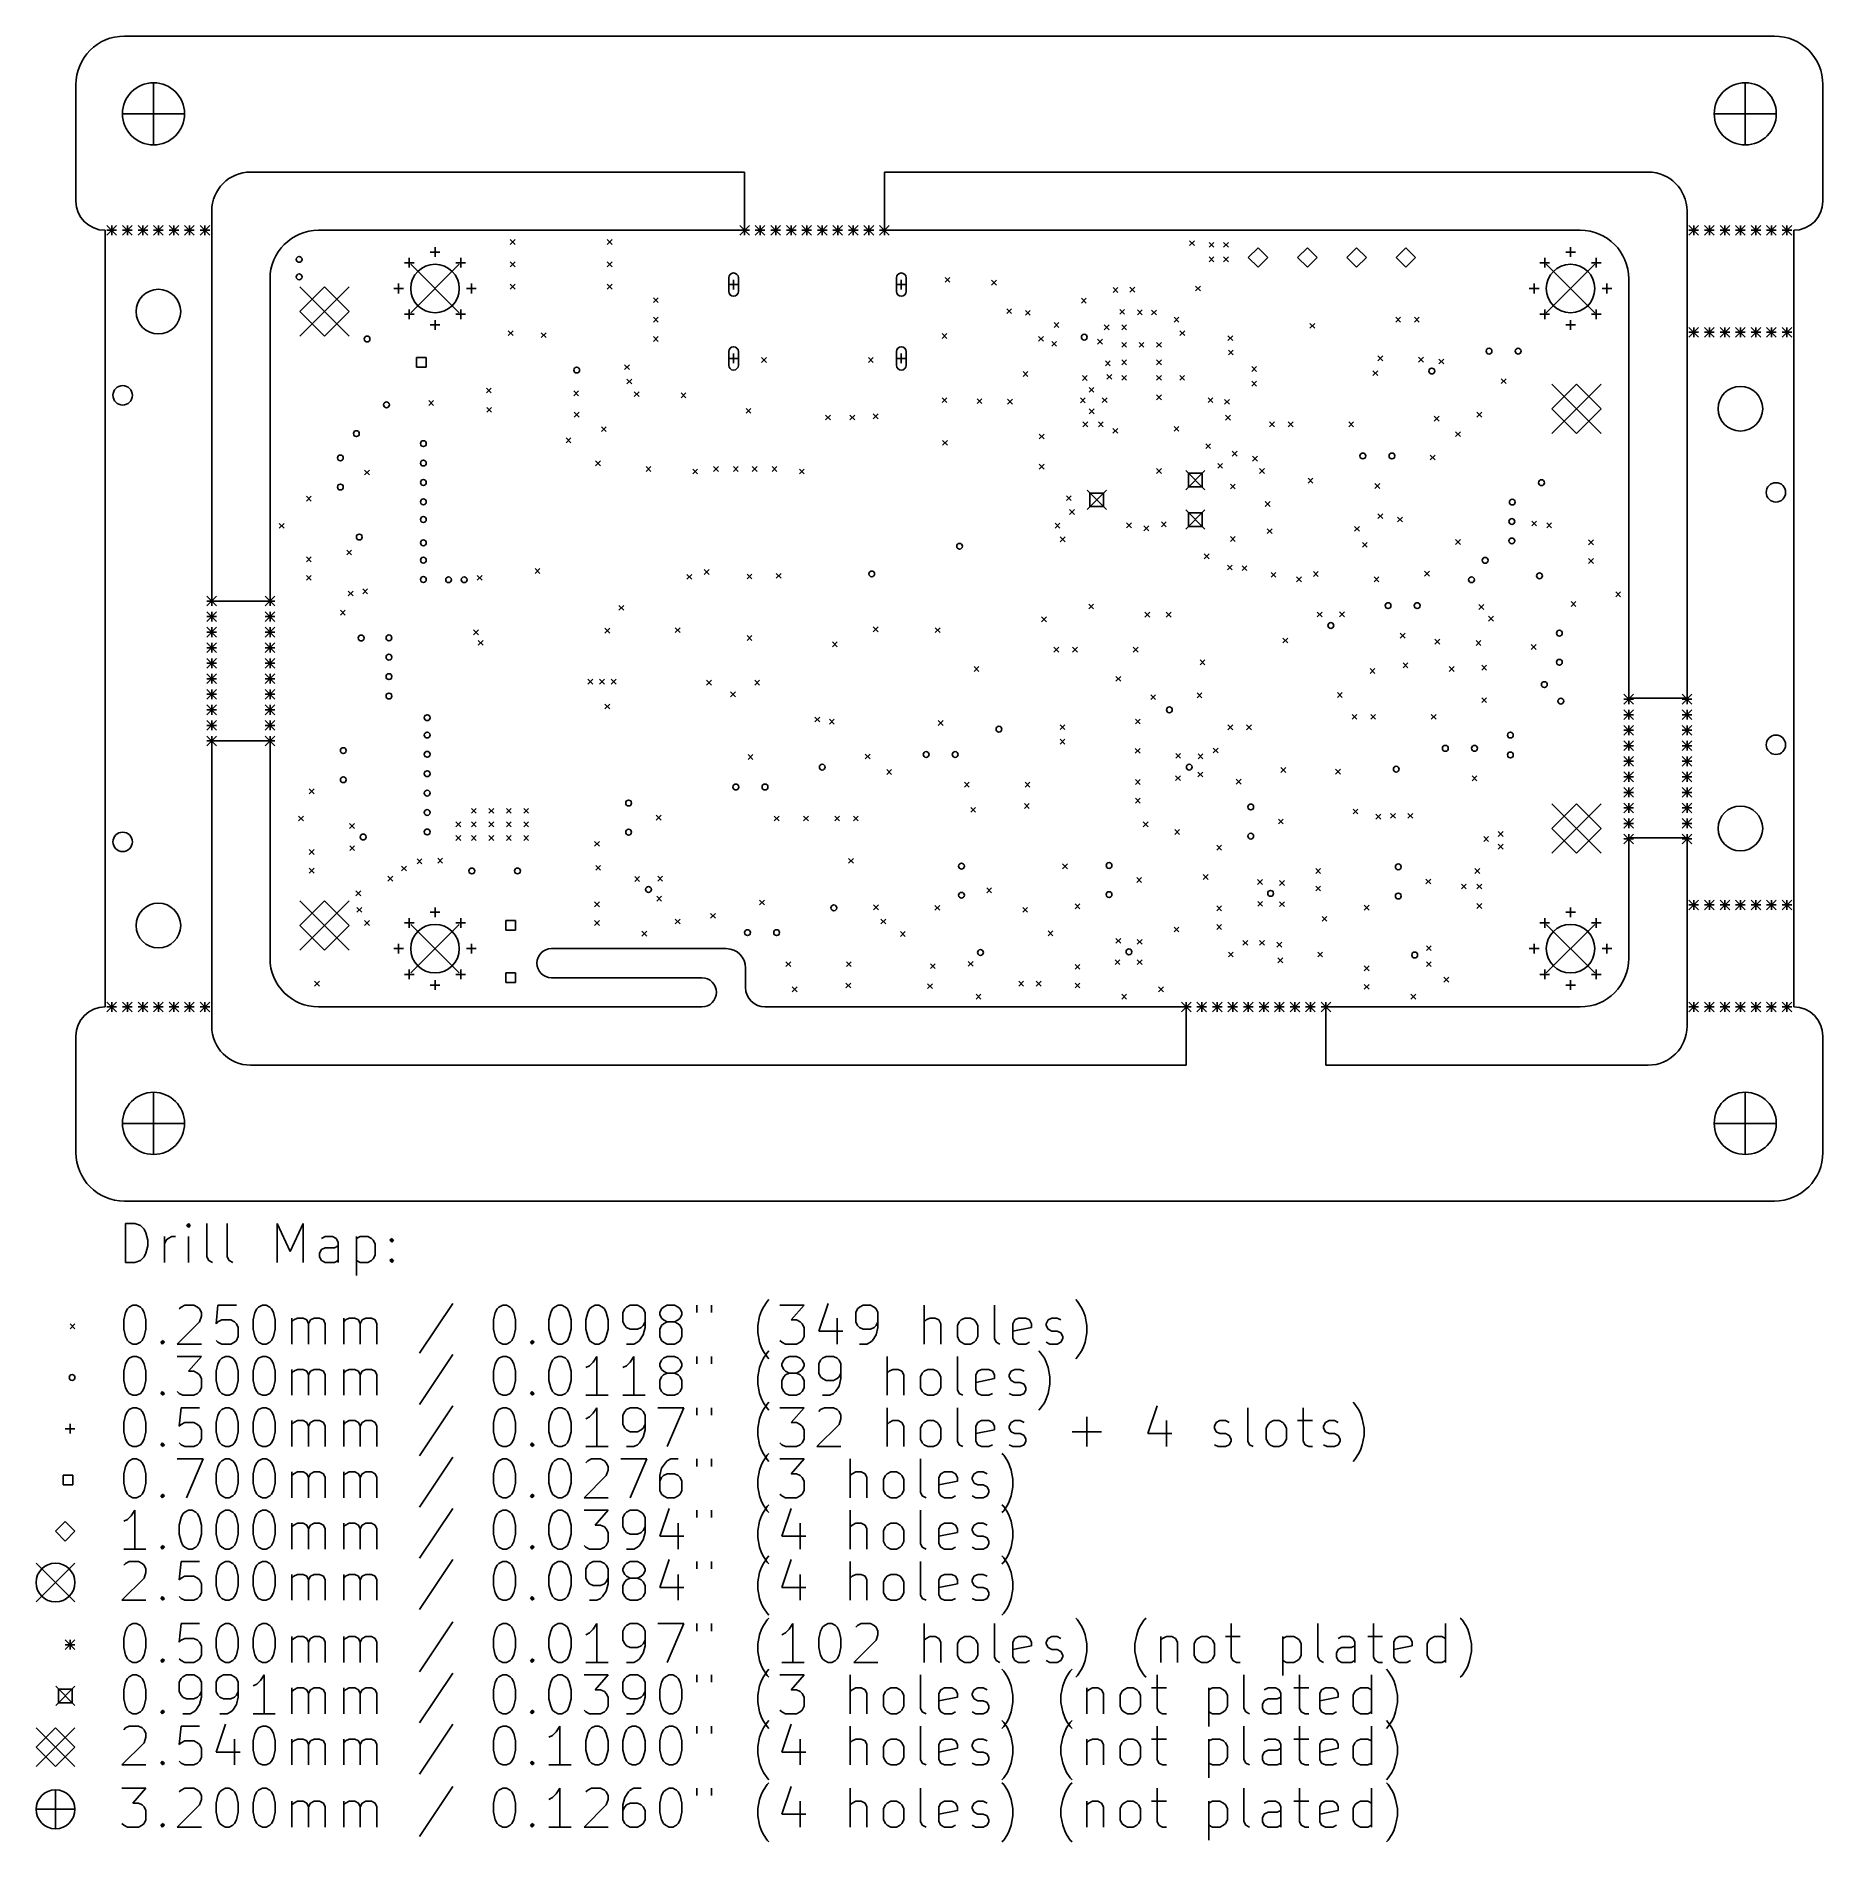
# Model space of a CAD drawing. Extents: x 101.4 to 193.5, y -168 to -75.
import ezdxf

# ---------------------------------------------------------------- set-up
doc = ezdxf.new("R2010")
doc.units = 0
doc.layers.add('BLACK', color=7, linetype='CONTINUOUS')

msp = doc.modelspace()

# ---------------------------------------------------------------- linework, layer by layer
at = {"layer": 'BLACK', "linetype": 'CONTINUOUS'}
for p, q in [((106, -75), (191, -75)), ((103.5, -77.5), (103.5, -83.5)), ((107.5, -77.4), (107.5, -80.6)), ((189.5, -77.4), (189.5, -80.6)), ((193.5, -77.5), (193.5, -83.5)), ((105.9, -79), (109.1, -79)), ((187.9, -79), (191.1, -79)), ((137.95, -82), (112.5, -82)), ((137.95, -82), (137.95, -85)), ((145.15, -82), (184.5, -82)), ((145.15, -82), (145.15, -85)), ((110.5, -104.1), (110.5, -84)), ((186.5, -84), (186.5, -109.1)), ((105, -85), (105, -125)), ((105.1, -84.75), (105.6, -85.25)), ((105.6, -84.75), (105.1, -85.25)), ((105.1, -85), (105.6, -85)), ((105.35, -84.75), (105.35, -85.25)), ((105.9, -84.75), (106.4, -85.25)), ((106.4, -84.75), (105.9, -85.25)), ((105.9, -85), (106.4, -85)), ((106.15, -84.75), (106.15, -85.25)), ((106.7, -84.75), (107.2, -85.25)), ((107.2, -84.75), (106.7, -85.25)), ((106.7, -85), (107.2, -85)), ((106.95, -84.75), (106.95, -85.25)), ((107.5, -84.75), (108, -85.25)), ((108, -84.75), (107.5, -85.25)), ((107.5, -85), (108, -85)), ((107.75, -84.75), (107.75, -85.25)), ((108.3, -84.75), (108.8, -85.25)), ((108.8, -84.75), (108.3, -85.25)), ((108.3, -85), (108.8, -85)), ((108.55, -84.75), (108.55, -85.25)), ((109.1, -84.75), (109.6, -85.25)), ((109.6, -84.75), (109.1, -85.25)), ((109.1, -85), (109.6, -85)), ((109.35, -84.75), (109.35, -85.25)), ((109.9, -84.75), (110.4, -85.25)), ((110.4, -84.75), (109.9, -85.25)), ((109.9, -85), (110.4, -85)), ((110.15, -84.75), (110.15, -85.25)), ((137.95, -85), (116, -85)), ((125.875, -85.475), (126.125, -85.725)), ((126.125, -85.475), (125.875, -85.725)), ((130.875, -85.475), (131.125, -85.725)), ((131.125, -85.475), (130.875, -85.725)), ((137.7, -84.75), (138.2, -85.25)), ((138.2, -84.75), (137.7, -85.25)), ((137.7, -85), (138.2, -85)), ((137.95, -84.75), (137.95, -85.25)), ((138.5, -84.75), (139, -85.25)), ((139, -84.75), (138.5, -85.25)), ((138.5, -85), (139, -85)), ((138.75, -84.75), (138.75, -85.25)), ((139.3, -84.75), (139.8, -85.25)), ((139.8, -84.75), (139.3, -85.25)), ((139.3, -85), (139.8, -85)), ((139.55, -84.75), (139.55, -85.25)), ((140.1, -84.75), (140.6, -85.25)), ((140.6, -84.75), (140.1, -85.25)), ((140.1, -85), (140.6, -85)), ((140.35, -84.75), (140.35, -85.25)), ((140.9, -84.75), (141.4, -85.25)), ((141.4, -84.75), (140.9, -85.25)), ((140.9, -85), (141.4, -85)), ((141.15, -84.75), (141.15, -85.25)), ((141.7, -84.75), (142.2, -85.25)), ((142.2, -84.75), (141.7, -85.25)), ((141.7, -85), (142.2, -85)), ((141.95, -84.75), (141.95, -85.25)), ((142.5, -84.75), (143, -85.25)), ((143, -84.75), (142.5, -85.25)), ((142.5, -85), (143, -85)), ((142.75, -84.75), (142.75, -85.25)), ((143.3, -84.75), (143.8, -85.25)), ((143.8, -84.75), (143.3, -85.25)), ((143.3, -85), (143.8, -85)), ((143.55, -84.75), (143.55, -85.25)), ((144.1, -84.75), (144.6, -85.25)), ((144.6, -84.75), (144.1, -85.25)), ((144.1, -85), (144.6, -85)), ((144.35, -84.75), (144.35, -85.25)), ((144.9, -84.75), (145.4, -85.25)), ((145.4, -84.75), (144.9, -85.25)), ((144.9, -85), (145.4, -85)), ((145.15, -84.75), (145.15, -85.25)), ((145.15, -85), (181, -85)), ((160.875, -85.54), (161.125, -85.79)), ((161.125, -85.54), (160.875, -85.79)), ((186.6, -84.75), (187.1, -85.25)), ((187.1, -84.75), (186.6, -85.25)), ((186.6, -85), (187.1, -85)), ((186.85, -84.75), (186.85, -85.25)), ((187.4, -84.75), (187.9, -85.25)), ((187.9, -84.75), (187.4, -85.25)), ((187.4, -85), (187.9, -85)), ((187.65, -84.75), (187.65, -85.25)), ((188.2, -84.75), (188.7, -85.25)), ((188.7, -84.75), (188.2, -85.25)), ((188.2, -85), (188.7, -85)), ((188.45, -84.75), (188.45, -85.25)), ((189, -84.75), (189.5, -85.25)), ((189.5, -84.75), (189, -85.25)), ((189, -85), (189.5, -85)), ((189.25, -84.75), (189.25, -85.25)), ((189.8, -84.75), (190.3, -85.25)), ((190.3, -84.75), (189.8, -85.25)), ((189.8, -85), (190.3, -85)), ((190.05, -84.75), (190.05, -85.25)), ((190.6, -84.75), (191.1, -85.25)), ((191.1, -84.75), (190.6, -85.25)), ((190.6, -85), (191.1, -85)), ((190.85, -84.75), (190.85, -85.25)), ((191.4, -84.75), (191.9, -85.25)), ((191.9, -84.75), (191.4, -85.25)), ((191.4, -85), (191.9, -85)), ((191.65, -84.75), (191.65, -85.25)), ((192, -85), (192, -125)), ((120.674175, -86.424175), (120.674175, -86.924175)), ((121.75, -86.125), (122.25, -86.125)), ((122, -85.875), (122, -86.375)), ((123.325825, -86.424175), (123.325825, -86.924175)), ((161.875, -85.625), (162.125, -85.875)), ((162.125, -85.625), (161.875, -85.875)), ((161.875, -86.375), (162.125, -86.625)), ((162.125, -86.375), (161.875, -86.625)), ((162.625, -85.625), (162.875, -85.875)), ((162.875, -85.625), (162.625, -85.875)), ((162.625, -86.375), (162.875, -86.625)), ((162.875, -86.375), (162.625, -86.625)), ((164.4, -85.9), (163.9, -86.4)), ((163.9, -86.4), (164.4, -86.9)), ((164.9, -86.4), (164.4, -85.9)), ((164.4, -86.9), (164.9, -86.4)), ((166.94, -85.9), (166.44, -86.4)), ((166.44, -86.4), (166.94, -86.9)), ((167.44, -86.4), (166.94, -85.9)), ((166.94, -86.9), (167.44, -86.4)), ((169.479999, -85.9), (168.979999, -86.4)), ((168.979999, -86.4), (169.479999, -86.9)), ((169.979999, -86.4), (169.479999, -85.9)), ((169.479999, -86.9), (169.979999, -86.4)), ((172.02, -85.9), (171.52, -86.4)), ((171.52, -86.4), (172.02, -86.9)), ((172.52, -86.4), (172.02, -85.9)), ((172.02, -86.9), (172.52, -86.4)), ((179.174175, -86.424175), (179.174175, -86.924175)), ((180.25, -86.125), (180.75, -86.125)), ((180.5, -85.875), (180.5, -86.375)), ((181.825825, -86.424175), (181.825825, -86.924175)), ((120.424175, -86.674175), (120.924175, -86.674175)), ((120.75, -86.75), (123.25, -89.25)), ((123.25, -86.75), (120.75, -89.25)), ((123.075825, -86.674175), (123.575825, -86.674175)), ((125.875, -86.625), (126.125, -86.875)), ((126.125, -86.625), (125.875, -86.875)), ((130.875, -86.625), (131.125, -86.875)), ((131.125, -86.625), (130.875, -86.875)), ((148.275, -87.425), (148.525, -87.675)), ((148.525, -87.425), (148.275, -87.675)), ((178.924175, -86.674175), (179.424175, -86.674175)), ((179.25, -86.75), (181.75, -89.25)), ((181.75, -86.75), (179.25, -89.25)), ((181.575825, -86.674175), (182.075825, -86.674175)), ((113.5, -104.1), (113.5, -87.5)), ((115.03, -87.91), (117.57, -90.45)), ((117.57, -87.91), (115.03, -90.45)), ((116.3, -87.91), (115.03, -89.18)), ((117.57, -89.18), (116.3, -87.91)), ((119.875, -88), (120.375, -88)), ((120.125, -87.75), (120.125, -88.25)), ((123.625, -88), (124.125, -88)), ((123.875, -87.75), (123.875, -88.25)), ((125.875, -87.775), (126.125, -88.025)), ((126.125, -87.775), (125.875, -88.025)), ((130.875, -87.775), (131.125, -88.025)), ((131.125, -87.775), (130.875, -88.025)), ((137.13, -87.45), (137.13, -88.15)), ((137.13, -87.8), (137.63, -87.8)), ((137.38, -87.55), (137.38, -88.05)), ((137.63, -88.15), (137.63, -87.45)), ((145.77, -87.45), (145.77, -88.15)), ((145.77, -87.8), (146.27, -87.8)), ((146.02, -87.55), (146.02, -88.05)), ((146.27, -88.15), (146.27, -87.45)), ((150.675, -87.575), (150.925, -87.825)), ((150.925, -87.575), (150.675, -87.825)), ((156.931382, -87.951616), (157.181382, -88.201616)), ((157.181382, -87.951616), (156.931382, -88.201616)), ((157.80109, -87.938475), (158.05109, -88.188475)), ((158.05109, -87.938475), (157.80109, -88.188475)), ((161.182053, -87.875055), (161.432053, -88.125055)), ((161.432053, -87.875055), (161.182053, -88.125055)), ((178.375, -88), (178.875, -88)), ((178.625, -87.75), (178.625, -88.25)), ((182.125, -88), (182.625, -88)), ((182.375, -87.75), (182.375, -88.25)), ((183.5, -109.1), (183.5, -87.5)), ((115.03, -89.18), (116.3, -90.45)), ((116.3, -90.45), (117.57, -89.18)), ((120.674175, -89.075825), (120.674175, -89.575825)), ((123.325825, -89.075825), (123.325825, -89.575825)), ((133.255, -88.475), (133.505, -88.725)), ((133.505, -88.475), (133.255, -88.725)), ((151.45588, -89.04412), (151.70588, -89.29412)), ((151.70588, -89.04412), (151.45588, -89.29412)), ((152.415, -89.125), (152.665, -89.375)), ((152.665, -89.125), (152.415, -89.375)), ((155.300002, -88.5), (155.550002, -88.75)), ((155.550002, -88.5), (155.300002, -88.75)), ((157.276246, -89.077493), (157.526246, -89.327493)), ((157.526246, -89.077493), (157.276246, -89.327493)), ((158.187427, -89.099853), (158.437427, -89.349853)), ((158.437427, -89.099853), (158.187427, -89.349853)), ((158.912347, -89.110673), (159.162347, -89.360673)), ((159.162347, -89.110673), (158.912347, -89.360673)), ((179.174175, -89.075825), (179.174175, -89.575825)), ((181.825825, -89.075825), (181.825825, -89.575825)), ((120.424175, -89.325825), (120.924175, -89.325825)), ((121.75, -89.875), (122.25, -89.875)), ((122, -89.625), (122, -90.125)), ((123.075825, -89.325825), (123.575825, -89.325825)), ((125.775, -90.175), (126.025, -90.425)), ((126.025, -90.175), (125.775, -90.425)), ((133.255, -89.475), (133.505, -89.725)), ((133.505, -89.475), (133.255, -89.725)), ((153.888909, -89.75755), (154.138909, -90.00755)), ((154.138909, -89.75755), (153.888909, -90.00755)), ((156.475, -89.875), (156.725, -90.125)), ((156.725, -89.875), (156.475, -90.125)), ((157.375, -89.875), (157.625, -90.125)), ((157.625, -89.875), (157.375, -90.125)), ((160.075, -89.475), (160.325, -89.725)), ((160.325, -89.475), (160.075, -89.725)), ((160.375, -90.175), (160.625, -90.425)), ((160.625, -90.175), (160.375, -90.425)), ((167.075001, -89.8), (167.325001, -90.05)), ((167.325001, -89.8), (167.075001, -90.05)), ((171.494999, -89.475), (171.744999, -89.725)), ((171.744999, -89.475), (171.494999, -89.725)), ((172.454999, -89.475), (172.704999, -89.725)), ((172.704999, -89.475), (172.454999, -89.725)), ((178.924175, -89.325825), (179.424175, -89.325825)), ((180.25, -89.875), (180.75, -89.875)), ((180.5, -89.625), (180.5, -90.125)), ((181.575825, -89.325825), (182.075825, -89.325825)), ((186.6, -90), (187.1, -90.5)), ((187.1, -90), (186.6, -90.5)), ((186.85, -90), (186.85, -90.5)), ((187.4, -90), (187.9, -90.5)), ((187.9, -90), (187.4, -90.5)), ((187.65, -90), (187.65, -90.5)), ((188.2, -90), (188.7, -90.5)), ((188.7, -90), (188.2, -90.5)), ((188.45, -90), (188.45, -90.5)), ((189, -90), (189.5, -90.5)), ((189.5, -90), (189, -90.5)), ((189.25, -90), (189.25, -90.5)), ((189.8, -90), (190.3, -90.5)), ((190.3, -90), (189.8, -90.5)), ((190.05, -90), (190.05, -90.5)), ((190.6, -90), (191.1, -90.5)), ((191.1, -90), (190.6, -90.5)), ((190.85, -90), (190.85, -90.5)), ((191.4, -90), (191.9, -90.5)), ((191.9, -90), (191.4, -90.5)), ((191.65, -90), (191.65, -90.5)), ((127.475, -90.275), (127.725, -90.525)), ((127.725, -90.275), (127.475, -90.525)), ((133.255, -90.475), (133.505, -90.725)), ((133.505, -90.475), (133.255, -90.725)), ((148.125, -90.325), (148.375, -90.575)), ((148.375, -90.325), (148.125, -90.575)), ((153.094106, -90.463001), (153.344106, -90.713001)), ((153.344106, -90.463001), (153.094106, -90.713001)), ((153.773652, -90.720457), (154.023652, -90.970457)), ((154.023652, -90.720457), (153.773652, -90.970457)), ((156.130943, -90.608767), (156.380943, -90.858767)), ((156.380943, -90.608767), (156.130943, -90.858767)), ((157.375, -90.775), (157.625, -91.025)), ((157.625, -90.775), (157.375, -91.025)), ((158.275, -90.774999), (158.525, -91.024999)), ((158.525, -90.774999), (158.275, -91.024999)), ((159.175, -90.775), (159.425, -91.025)), ((159.425, -90.775), (159.175, -91.025)), ((162.845028, -90.429923), (163.095028, -90.679923)), ((163.095028, -90.429923), (162.845028, -90.679923)), ((186.6, -90.25), (187.1, -90.25)), ((187.4, -90.25), (187.9, -90.25)), ((188.2, -90.25), (188.7, -90.25)), ((189, -90.25), (189.5, -90.25)), ((189.8, -90.25), (190.3, -90.25)), ((190.6, -90.25), (191.1, -90.25)), ((191.4, -90.25), (191.9, -90.25)), ((121.54749, -91.55251), (121.05251, -91.55251)), ((121.05251, -91.55251), (121.05251, -92.04749)), ((121.05251, -92.04749), (121.54749, -92.04749)), ((121.54749, -92.04749), (121.54749, -91.55251)), ((131.763858, -91.926814), (132.013858, -92.176814)), ((132.013858, -91.926814), (131.763858, -92.176814)), ((137.13, -91.25), (137.13, -91.95)), ((137.13, -91.6), (137.63, -91.6)), ((137.38, -91.35), (137.38, -91.85)), ((137.63, -91.95), (137.63, -91.25)), ((138.825, -91.555), (139.075, -91.805)), ((139.075, -91.555), (138.825, -91.805)), ((144.325, -91.555), (144.575, -91.805)), ((144.575, -91.555), (144.325, -91.805)), ((145.77, -91.25), (145.77, -91.95)), ((145.77, -91.6), (146.27, -91.6)), ((146.02, -91.35), (146.02, -91.85)), ((146.27, -91.95), (146.27, -91.25)), ((156.535457, -91.729539), (156.785457, -91.979539)), ((156.785457, -91.729539), (156.535457, -91.979539)), ((157.375, -91.675), (157.625, -91.925)), ((157.625, -91.675), (157.375, -91.925)), ((159.175, -91.675), (159.425, -91.925)), ((159.425, -91.675), (159.175, -91.925)), ((162.875, -91.171446), (163.125, -91.421446)), ((163.125, -91.171446), (162.875, -91.421446)), ((164.075, -92.024997), (164.325, -92.274997)), ((164.325, -92.024997), (164.075, -92.274997)), ((170.575, -91.475), (170.825, -91.725)), ((170.825, -91.475), (170.575, -91.725)), ((172.669858, -91.543938), (172.919858, -91.793938)), ((172.919858, -91.543938), (172.669858, -91.793938)), ((173.715067, -91.634931), (173.965067, -91.884931)), ((173.965067, -91.634931), (173.715067, -91.884931)), ((131.89, -92.666133), (132.14, -92.916133)), ((132.14, -92.666133), (131.89, -92.916133)), ((152.295, -92.275), (152.545, -92.525)), ((152.545, -92.275), (152.295, -92.525)), ((155.34883, -92.48312), (155.59883, -92.73312)), ((155.59883, -92.48312), (155.34883, -92.73312)), ((156.615063, -92.425), (156.865063, -92.675)), ((156.865063, -92.425), (156.615063, -92.675)), ((157.375, -92.475), (157.625, -92.725)), ((157.625, -92.475), (157.375, -92.725)), ((159.175, -92.475), (159.425, -92.725)), ((159.425, -92.475), (159.175, -92.725)), ((160.363909, -92.475), (160.613909, -92.725)), ((160.613909, -92.475), (160.363909, -92.725)), ((164.075, -92.775), (164.325, -93.025)), ((164.325, -92.775), (164.075, -93.025)), ((170.322147, -92.23276), (170.572147, -92.48276)), ((170.572147, -92.23276), (170.322147, -92.48276)), ((176.924998, -92.65), (177.174998, -92.9)), ((177.174998, -92.65), (176.924998, -92.9)), ((179.5314, -92.92), (182.0714, -95.46)), ((182.0714, -92.92), (179.5314, -95.46)), ((180.8014, -92.92), (179.5314, -94.19)), ((182.0714, -94.19), (180.8014, -92.92)), ((121.675, -93.775), (121.925, -94.025)), ((121.925, -93.775), (121.675, -94.025)), ((124.645, -93.125), (124.895, -93.375)), ((124.895, -93.125), (124.645, -93.375)), ((129.15, -93.275), (129.4, -93.525)), ((129.4, -93.275), (129.15, -93.525)), ((132.268604, -93.313561), (132.518604, -93.563561)), ((132.518604, -93.313561), (132.268604, -93.563561)), ((134.675, -93.375), (134.925, -93.625)), ((134.925, -93.375), (134.675, -93.625)), ((148.125, -93.625), (148.375, -93.875)), ((148.375, -93.625), (148.125, -93.875)), ((149.925, -93.675), (150.175, -93.925)), ((150.175, -93.675), (149.925, -93.925)), ((151.501313, -93.701313), (151.751313, -93.951313)), ((151.751313, -93.701313), (151.501313, -93.951313)), ((155.250955, -93.629873), (155.500955, -93.879873)), ((155.500955, -93.629873), (155.250955, -93.879873)), ((155.697004, -93.090391), (155.947004, -93.340391)), ((155.947004, -93.090391), (155.697004, -93.340391)), ((156.375, -93.625), (156.625, -93.875)), ((156.625, -93.625), (156.375, -93.875)), ((159.175, -93.475), (159.425, -93.725)), ((159.425, -93.475), (159.175, -93.725)), ((161.82269, -93.625243), (162.07269, -93.875243)), ((162.07269, -93.625243), (161.82269, -93.875243)), ((162.675, -93.714376), (162.925, -93.964376)), ((162.925, -93.714376), (162.675, -93.964376)), ((124.665, -94.125), (124.915, -94.375)), ((124.915, -94.125), (124.665, -94.375)), ((129.175, -94.375), (129.425, -94.625)), ((129.425, -94.375), (129.175, -94.625)), ((138.025, -94.175), (138.275, -94.425)), ((138.275, -94.175), (138.025, -94.425)), ((142.125, -94.514998), (142.375, -94.764998)), ((142.375, -94.514998), (142.125, -94.764998)), ((143.375, -94.514998), (143.625, -94.764998)), ((143.625, -94.514998), (143.375, -94.764998)), ((144.575, -94.455), (144.825, -94.705)), ((144.825, -94.455), (144.575, -94.705)), ((155.7, -94.199071), (155.95, -94.449071)), ((155.95, -94.199071), (155.7, -94.449071)), ((162.724671, -94.527983), (162.974671, -94.777983)), ((162.974671, -94.527983), (162.724671, -94.777983)), ((173.475, -94.575), (173.725, -94.825)), ((173.725, -94.575), (173.475, -94.825)), ((175.675, -94.375), (175.925, -94.625)), ((175.925, -94.375), (175.675, -94.625)), ((179.5314, -94.19), (180.8014, -95.46)), ((180.8014, -95.46), (182.0714, -94.19)), ((128.752838, -95.695218), (129.002838, -95.945218)), ((129.002838, -95.695218), (128.752838, -95.945218)), ((130.575, -95.12), (130.825, -95.37)), ((130.825, -95.12), (130.575, -95.37)), ((153.125, -95.5), (153.375, -95.75)), ((153.375, -95.5), (153.125, -95.75)), ((155.375, -94.875), (155.625, -95.125)), ((155.625, -94.875), (155.375, -95.125)), ((156.175, -94.875), (156.425, -95.125)), ((156.425, -94.875), (156.175, -95.125)), ((156.925201, -95.206562), (157.175201, -95.456562)), ((157.175201, -95.206562), (156.925201, -95.456562)), ((160.075, -95.099998), (160.325, -95.349998)), ((160.325, -95.099998), (160.075, -95.349998)), ((164.995001, -94.875001), (165.245001, -95.125001)), ((165.245001, -94.875001), (164.995001, -95.125001)), ((165.955001, -94.875001), (166.205001, -95.125001)), ((166.205001, -94.875001), (165.955001, -95.125001)), ((169.075001, -94.875001), (169.325001, -95.125001)), ((169.325001, -94.875001), (169.075001, -95.125001)), ((174.575, -95.375), (174.825, -95.625)), ((174.825, -95.375), (174.575, -95.625)), ((148.15, -95.825001), (148.4, -96.075001)), ((148.4, -95.825001), (148.15, -96.075001)), ((161.70707, -95.99293), (161.95707, -96.24293)), ((161.95707, -95.99293), (161.70707, -96.24293)), ((163.067461, -96.382539), (163.317461, -96.632539)), ((163.317461, -96.382539), (163.067461, -96.632539)), ((164.115083, -96.634917), (164.365083, -96.884917)), ((164.365083, -96.634917), (164.115083, -96.884917)), ((173.275, -96.575), (173.525, -96.825)), ((173.525, -96.575), (173.275, -96.825)), ((118.375, -97.349997), (118.625, -97.599997)), ((118.625, -97.349997), (118.375, -97.599997)), ((130.275, -96.875), (130.525, -97.125)), ((130.525, -96.875), (130.275, -97.125)), ((132.875, -97.175), (133.125, -97.425)), ((133.125, -97.175), (132.875, -97.425)), ((135.275, -97.297047), (135.525, -97.547047)), ((135.525, -97.297047), (135.275, -97.547047)), ((136.355002, -97.175), (136.605002, -97.425)), ((136.605002, -97.175), (136.355002, -97.425)), ((137.375, -97.175), (137.625, -97.425)), ((137.625, -97.175), (137.375, -97.425)), ((138.345003, -97.175), (138.595003, -97.425)), ((138.595003, -97.175), (138.345003, -97.425)), ((139.365001, -97.175), (139.615001, -97.425)), ((139.615001, -97.175), (139.365001, -97.425)), ((140.775, -97.3), (141.025, -97.55)), ((141.025, -97.3), (140.775, -97.55)), ((153.125, -97.05), (153.375, -97.3)), ((153.375, -97.05), (153.125, -97.3)), ((159.175, -97.275), (159.425, -97.525)), ((159.425, -97.275), (159.175, -97.525)), ((160.6747, -97.3737), (161.6653, -98.3643)), ((161.6653, -97.3737), (160.6747, -98.3643)), ((161.520233, -97.518767), (160.819767, -97.518767)), ((160.819767, -97.518767), (160.819767, -98.219233)), ((161.520233, -98.219233), (161.520233, -97.518767)), ((162.32307, -97.009122), (162.57307, -97.259122)), ((162.57307, -97.009122), (162.32307, -97.259122)), ((164.475, -97.275), (164.725, -97.525)), ((164.725, -97.275), (164.475, -97.525)), ((155.5947, -98.3897), (156.5853, -99.3803)), ((156.5853, -98.3897), (155.5947, -99.3803)), ((156.440233, -98.534767), (155.739767, -98.534767)), ((155.739767, -98.534767), (155.739767, -99.235233)), ((156.440233, -99.235233), (156.440233, -98.534767)), ((160.819767, -98.219233), (161.520233, -98.219233)), ((162.975, -98.075), (163.225, -98.325)), ((163.225, -98.075), (162.975, -98.325)), ((166.975, -97.775), (167.225, -98.025)), ((167.225, -97.775), (166.975, -98.025)), ((170.425, -98.050001), (170.675, -98.300001)), ((170.675, -98.050001), (170.425, -98.300001)), ((115.375, -98.699997), (115.625, -98.949997)), ((115.625, -98.699997), (115.375, -98.949997)), ((154.525, -98.675), (154.775, -98.925)), ((154.775, -98.675), (154.525, -98.925)), ((154.688445, -99.381337), (154.938445, -99.631337)), ((154.938445, -99.381337), (154.688445, -99.631337)), ((155.739767, -99.235233), (156.440233, -99.235233)), ((160.6747, -99.4057), (161.6653, -100.3963)), ((161.6653, -99.4057), (160.6747, -100.3963)), ((164.775, -98.975), (165.025, -99.225)), ((165.025, -98.975), (164.775, -99.225)), ((113.975, -100.099997), (114.225, -100.349997)), ((114.225, -100.099997), (113.975, -100.349997)), ((153.946723, -100.089184), (154.196723, -100.339184)), ((154.196723, -100.089184), (153.946723, -100.339184)), ((157.625, -100.075), (157.875, -100.325)), ((157.875, -100.075), (157.625, -100.325)), ((158.525, -100.225), (158.775, -100.475)), ((158.775, -100.225), (158.525, -100.475)), ((159.425, -100.025), (159.675, -100.275)), ((159.675, -100.025), (159.425, -100.275)), ((161.520233, -99.550767), (160.819767, -99.550767)), ((160.819767, -99.550767), (160.819767, -100.251233)), ((160.819767, -100.251233), (161.520233, -100.251233)), ((161.520233, -100.251233), (161.520233, -99.550767)), ((164.875, -100.375), (165.125, -100.625)), ((165.125, -100.375), (164.875, -100.625)), ((169.375, -100.25), (169.625, -100.5)), ((169.625, -100.25), (169.375, -100.5)), ((170.575, -99.6), (170.825, -99.85)), ((170.825, -99.6), (170.575, -99.85)), ((171.584999, -99.775), (171.834999, -100.025)), ((171.834999, -99.775), (171.584999, -100.025)), ((178.499002, -99.975), (178.749002, -100.225)), ((178.749002, -99.975), (178.499002, -100.225)), ((179.275, -100.075), (179.525, -100.325)), ((179.525, -100.075), (179.275, -100.325)), ((154.206087, -100.792913), (154.456087, -101.042913)), ((154.456087, -100.792913), (154.206087, -101.042913)), ((162.975, -100.775), (163.225, -101.025)), ((163.225, -100.775), (162.975, -101.025)), ((169.775, -101.075), (170.025, -101.325)), ((170.025, -101.075), (169.775, -101.325)), ((174.575, -100.926), (174.825, -101.176)), ((174.825, -100.926), (174.575, -101.176)), ((181.424999, -100.945), (181.674999, -101.195)), ((181.674999, -100.945), (181.424999, -101.195)), ((115.375, -101.819997), (115.625, -102.069997)), ((115.625, -101.819997), (115.375, -102.069997)), ((117.449245, -101.469495), (117.699245, -101.719495)), ((117.699245, -101.469495), (117.449245, -101.719495)), ((161.624909, -101.668398), (161.874909, -101.918398)), ((161.874909, -101.668398), (161.624909, -101.918398)), ((162.82561, -102.244757), (163.07561, -102.494757)), ((163.07561, -102.244757), (162.82561, -102.494757)), ((163.575, -102.275), (163.825, -102.525)), ((163.825, -102.275), (163.575, -102.525)), ((181.424999, -101.905), (181.674999, -102.155)), ((181.674999, -101.905), (181.424999, -102.155)), ((115.375, -102.779997), (115.625, -103.029997)), ((115.625, -102.779997), (115.375, -103.029997)), ((124.175, -102.775), (124.425, -103.025)), ((124.425, -102.775), (124.175, -103.025)), ((127.155, -102.425), (127.405, -102.675)), ((127.405, -102.425), (127.155, -102.675)), ((134.975, -102.725), (135.225, -102.975)), ((135.225, -102.725), (134.975, -102.975)), ((135.875, -102.475), (136.125, -102.725)), ((136.125, -102.475), (135.875, -102.725)), ((138.075, -102.704), (138.325, -102.954)), ((138.325, -102.704), (138.075, -102.954)), ((139.575, -102.675), (139.825, -102.925)), ((139.825, -102.675), (139.575, -102.925)), ((165.075, -102.625), (165.325, -102.875)), ((165.325, -102.625), (165.075, -102.875)), ((166.385158, -102.85), (166.635158, -103.1)), ((166.635158, -102.85), (166.385158, -103.1)), ((167.255, -102.582503), (167.505, -102.832503)), ((167.505, -102.582503), (167.255, -102.832503)), ((170.375, -102.85), (170.625, -103.1)), ((170.625, -102.85), (170.375, -103.1)), ((172.982148, -102.560704), (173.232148, -102.810704)), ((173.232148, -102.560704), (172.982148, -102.810704)), ((110.25, -103.850001), (110.75, -104.350001)), ((110.75, -103.850001), (110.25, -104.350001)), ((110.25, -104.100001), (110.75, -104.100001)), ((110.5, -103.850001), (110.5, -104.350001)), ((110.5, -104.1), (113.5, -104.1)), ((113.25, -103.850001), (113.75, -104.350001)), ((113.75, -103.850001), (113.25, -104.350001)), ((113.25, -104.100001), (113.75, -104.100001)), ((113.5, -103.850001), (113.5, -104.350001)), ((117.532535, -103.581066), (117.782535, -103.831066)), ((117.782535, -103.581066), (117.532535, -103.831066)), ((118.275, -103.475), (118.525, -103.725)), ((118.525, -103.475), (118.275, -103.725)), ((180.525, -104.125), (180.775, -104.375)), ((180.775, -104.125), (180.525, -104.375)), ((182.824999, -103.625), (183.074999, -103.875)), ((183.074999, -103.625), (182.824999, -103.875)), ((110.25, -104.65), (110.75, -105.15)), ((110.75, -104.65), (110.25, -105.15)), ((110.25, -104.9), (110.75, -104.9)), ((110.5, -104.65), (110.5, -105.15)), ((113.25, -104.65), (113.75, -105.15)), ((113.75, -104.65), (113.25, -105.15)), ((113.25, -104.9), (113.75, -104.9)), ((113.5, -104.65), (113.5, -105.15)), ((117.124002, -104.575), (117.374002, -104.825)), ((117.374002, -104.575), (117.124002, -104.825)), ((131.475, -104.325), (131.725, -104.575)), ((131.725, -104.325), (131.475, -104.575)), ((153.252999, -104.916172), (153.502999, -105.166172)), ((153.502999, -104.916172), (153.252999, -105.166172)), ((155.676344, -104.256385), (155.926344, -104.506385)), ((155.926344, -104.256385), (155.676344, -104.506385)), ((158.575, -104.675), (158.825, -104.925)), ((158.825, -104.675), (158.575, -104.925)), ((159.675, -104.675), (159.925, -104.925)), ((159.925, -104.675), (159.675, -104.925)), ((167.446946, -104.663553), (167.696946, -104.913553)), ((167.696946, -104.663553), (167.446946, -104.913553)), ((168.602127, -104.658906), (168.852127, -104.908906)), ((168.852127, -104.658906), (168.602127, -104.908906)), ((175.775, -104.275), (176.025, -104.525)), ((176.025, -104.275), (175.775, -104.525)), ((176.275, -104.875), (176.525, -105.125)), ((176.525, -104.875), (176.275, -105.125)), ((110.249999, -105.45), (110.749999, -105.95)), ((110.749999, -105.45), (110.249999, -105.95)), ((110.249999, -105.7), (110.749999, -105.7)), ((110.499999, -105.45), (110.499999, -105.95)), ((113.249999, -105.45), (113.749999, -105.95)), ((113.749999, -105.45), (113.249999, -105.95)), ((113.249999, -105.7), (113.749999, -105.7)), ((113.499999, -105.45), (113.499999, -105.95)), ((123.985136, -105.586684), (124.235136, -105.836684)), ((124.235136, -105.586684), (123.985136, -105.836684)), ((130.750001, -105.5), (131.000001, -105.75)), ((131.000001, -105.5), (130.750001, -105.75)), ((134.375, -105.475), (134.625, -105.725)), ((134.625, -105.475), (134.375, -105.725)), ((138.075, -105.875), (138.325, -106.125)), ((138.325, -105.875), (138.075, -106.125)), ((144.575, -105.425001), (144.825, -105.675001)), ((144.825, -105.425001), (144.575, -105.675001)), ((147.775, -105.475), (148.025, -105.725)), ((148.025, -105.475), (147.775, -105.725)), ((165.685159, -106.007341), (165.935159, -106.257341)), ((165.935159, -106.007341), (165.685159, -106.257341)), ((171.724999, -105.757503), (171.974999, -106.007503)), ((171.974999, -105.757503), (171.724999, -106.007503)), ((110.25, -106.25), (110.75, -106.75)), ((110.75, -106.25), (110.25, -106.75)), ((110.25, -106.5), (110.75, -106.5)), ((110.5, -106.25), (110.5, -106.75)), ((113.25, -106.25), (113.75, -106.75)), ((113.75, -106.25), (113.25, -106.75)), ((113.25, -106.5), (113.75, -106.5)), ((113.5, -106.25), (113.5, -106.75)), ((124.225, -106.125), (124.475, -106.375)), ((124.475, -106.125), (124.225, -106.375)), ((142.475, -106.2043), (142.725, -106.4543)), ((142.725, -106.2043), (142.475, -106.4543)), ((153.887501, -106.474999), (154.137501, -106.724999)), ((154.137501, -106.474999), (153.887501, -106.724999)), ((154.847501, -106.474998), (155.097501, -106.724998)), ((155.097501, -106.474998), (154.847501, -106.724998)), ((157.967501, -106.474999), (158.217501, -106.724999)), ((158.217501, -106.474999), (157.967501, -106.724999)), ((173.516255, -106.064348), (173.766255, -106.314348)), ((173.766255, -106.064348), (173.516255, -106.314348)), ((175.636091, -106.136091), (175.886091, -106.386091)), ((175.886091, -106.136091), (175.636091, -106.386091)), ((178.475, -106.341312), (178.725, -106.591312)), ((178.725, -106.341312), (178.475, -106.591312)), ((110.25, -107.05), (110.75, -107.55)), ((110.75, -107.05), (110.25, -107.55)), ((110.25, -107.3), (110.75, -107.3)), ((110.25, -107.85), (110.75, -108.35)), ((110.75, -107.85), (110.25, -108.35)), ((110.5, -107.05), (110.5, -107.55)), ((110.5, -107.85), (110.5, -108.35)), ((113.25, -107.05), (113.75, -107.55)), ((113.75, -107.05), (113.25, -107.55)), ((113.25, -107.3), (113.75, -107.3)), ((113.25, -107.85), (113.75, -108.35)), ((113.75, -107.85), (113.25, -108.35)), ((113.5, -107.05), (113.5, -107.55)), ((113.5, -107.85), (113.5, -108.35)), ((149.775, -107.475), (150.025, -107.725)), ((150.025, -107.475), (149.775, -107.725)), ((161.414585, -107.125), (161.664585, -107.375)), ((161.664585, -107.125), (161.414585, -107.375)), ((170.175, -107.575), (170.425, -107.825)), ((170.425, -107.575), (170.175, -107.825)), ((171.875, -107.282501), (172.125, -107.532501)), ((172.125, -107.282501), (171.875, -107.532501)), ((174.254908, -107.475001), (174.504908, -107.725001)), ((174.504908, -107.475001), (174.254908, -107.725001)), ((175.925001, -107.402817), (176.175001, -107.652817)), ((176.175001, -107.402817), (175.925001, -107.652817)), ((110.25, -108.1), (110.75, -108.1)), ((110.25, -108.65), (110.75, -109.15)), ((110.75, -108.65), (110.25, -109.15)), ((110.5, -108.65), (110.5, -109.15)), ((113.25, -108.1), (113.75, -108.1)), ((113.25, -108.65), (113.75, -109.15)), ((113.75, -108.65), (113.25, -109.15)), ((113.5, -108.65), (113.5, -109.15)), ((129.875, -108.125), (130.125, -108.375)), ((130.125, -108.125), (129.875, -108.375)), ((130.475, -108.125), (130.725, -108.375)), ((130.725, -108.125), (130.475, -108.375)), ((131.075001, -108.125), (131.325001, -108.375)), ((131.325001, -108.125), (131.075001, -108.375)), ((135.993081, -108.175181), (136.243081, -108.425181)), ((136.243081, -108.175181), (135.993081, -108.425181)), ((137.225, -108.775002), (137.475, -109.025002)), ((137.475, -108.775002), (137.225, -109.025002)), ((138.475, -108.175), (138.725, -108.425)), ((138.725, -108.175), (138.475, -108.425)), ((157.075, -107.975), (157.325, -108.225)), ((157.325, -107.975), (157.075, -108.225)), ((168.491428, -108.813611), (168.741428, -109.063611)), ((168.741428, -108.813611), (168.491428, -109.063611)), ((110.249999, -109.45), (110.749999, -109.95)), ((110.749999, -109.45), (110.249999, -109.95)), ((110.249999, -109.7), (110.749999, -109.7)), ((110.25, -108.9), (110.75, -108.9)), ((110.499999, -109.45), (110.499999, -109.95)), ((113.249999, -109.45), (113.749999, -109.95)), ((113.749999, -109.45), (113.249999, -109.95)), ((113.249999, -109.7), (113.749999, -109.7)), ((113.25, -108.9), (113.75, -108.9)), ((113.499999, -109.45), (113.499999, -109.95)), ((130.750002, -109.4053), (131.000002, -109.6553)), ((131.000002, -109.4053), (130.750002, -109.6553)), ((158.875, -108.925), (159.125, -109.175)), ((159.125, -108.925), (158.875, -109.175)), ((161.257501, -108.825), (161.507501, -109.075)), ((161.507501, -108.825), (161.257501, -109.075)), ((175.925, -109.075), (176.175, -109.325)), ((176.175, -109.075), (175.925, -109.325)), ((183.25, -108.9), (183.75, -109.4)), ((183.75, -108.9), (183.25, -109.4)), ((183.25, -109.15), (183.75, -109.15)), ((183.25, -109.700001), (183.75, -110.200001)), ((183.75, -109.700001), (183.25, -110.200001)), ((183.5, -108.9), (183.5, -109.4)), ((183.5, -109.1), (186.5, -109.1)), ((183.5, -109.700001), (183.5, -110.200001)), ((186.25, -108.9), (186.75, -109.4)), ((186.75, -108.9), (186.25, -109.4)), ((186.25, -109.15), (186.75, -109.15)), ((186.25, -109.7), (186.75, -110.2)), ((186.75, -109.7), (186.25, -110.2)), ((186.5, -108.9), (186.5, -109.4)), ((186.5, -109.7), (186.5, -110.2)), ((110.25, -110.25), (110.75, -110.75)), ((110.75, -110.25), (110.25, -110.75)), ((110.25, -110.5), (110.75, -110.5)), ((110.5, -110.25), (110.5, -110.75)), ((113.25, -110.25), (113.75, -110.75)), ((113.75, -110.25), (113.25, -110.75)), ((113.25, -110.5), (113.75, -110.5)), ((113.5, -110.25), (113.5, -110.75)), ((141.574998, -110.075), (141.824998, -110.325)), ((141.824998, -110.075), (141.574998, -110.325)), ((142.317463, -110.181066), (142.567463, -110.431066)), ((142.567463, -110.181066), (142.317463, -110.431066)), ((147.925, -110.25), (148.175, -110.5)), ((148.175, -110.25), (147.925, -110.5)), ((154.2, -110.464509), (154.45, -110.714509)), ((154.45, -110.464509), (154.2, -110.714509)), ((158.082501, -110.175), (158.332501, -110.425)), ((158.332501, -110.175), (158.082501, -110.425)), ((162.845, -110.474999), (163.095, -110.724999)), ((163.095, -110.474999), (162.845, -110.724999)), ((163.805, -110.474999), (164.055, -110.724999)), ((164.055, -110.474999), (163.805, -110.724999)), ((169.245, -109.932503), (169.495, -110.182503)), ((169.495, -109.932503), (169.245, -110.182503)), ((170.205, -109.932503), (170.455, -110.182503)), ((170.455, -109.932503), (170.205, -110.182503)), ((173.325, -109.932503), (173.575, -110.182503)), ((173.575, -109.932503), (173.325, -110.182503)), ((183.25, -109.950001), (183.75, -109.950001)), ((183.25, -110.5), (183.75, -111)), ((183.75, -110.5), (183.25, -111)), ((183.5, -110.5), (183.5, -111)), ((186.25, -109.95), (186.75, -109.95)), ((186.25, -110.5), (186.75, -111)), ((186.75, -110.5), (186.25, -111)), ((186.5, -110.5), (186.5, -111)), ((110.249999, -111.05), (110.749999, -111.55)), ((110.749999, -111.05), (110.249999, -111.55)), ((110.249999, -111.3), (110.749999, -111.3)), ((110.499999, -111.05), (110.499999, -111.55)), ((110.5, -126), (110.5, -111.3)), ((110.5, -111.3), (113.5, -111.3)), ((113.249999, -111.05), (113.749999, -111.55)), ((113.749999, -111.05), (113.249999, -111.55)), ((113.249999, -111.3), (113.749999, -111.3)), ((113.499999, -111.05), (113.499999, -111.55)), ((113.5, -122.5), (113.5, -111.3)), ((154.2, -111.214512), (154.45, -111.464512)), ((154.45, -111.214512), (154.2, -111.464512)), ((183.25, -110.75), (183.75, -110.75)), ((183.250001, -111.3), (183.750001, -111.8)), ((183.750001, -111.3), (183.250001, -111.8)), ((183.250001, -111.55), (183.750001, -111.55)), ((183.500001, -111.3), (183.500001, -111.8)), ((186.25, -110.75), (186.75, -110.75)), ((186.25, -111.300001), (186.75, -111.800001)), ((186.75, -111.300001), (186.25, -111.800001)), ((186.25, -111.550001), (186.75, -111.550001)), ((186.5, -111.300001), (186.5, -111.800001)), ((138.125, -112), (138.375, -112.25)), ((138.375, -112), (138.125, -112.25)), ((144.168413, -111.981587), (144.418413, -112.231587)), ((144.418413, -111.981587), (144.168413, -112.231587)), ((158.075, -111.684998), (158.325, -111.934998)), ((158.325, -111.684998), (158.075, -111.934998)), ((160.161188, -111.947418), (160.411188, -112.197418)), ((160.411188, -111.947418), (160.161188, -112.197418)), ((161.313236, -111.968455), (161.563236, -112.218455)), ((161.563236, -111.968455), (161.313236, -112.218455)), ((162.095, -111.672948), (162.345, -111.922948)), ((162.345, -111.672948), (162.095, -111.922948)), ((183.25, -112.1), (183.75, -112.6)), ((183.75, -112.1), (183.25, -112.6)), ((183.25, -112.35), (183.75, -112.35)), ((183.5, -112.1), (183.5, -112.6)), ((186.25, -112.1), (186.75, -112.6)), ((186.75, -112.1), (186.25, -112.6)), ((186.25, -112.35), (186.75, -112.35)), ((186.5, -112.1), (186.5, -112.6)), ((145.275, -112.775), (145.525, -113.025)), ((145.525, -112.775), (145.275, -113.025)), ((149.274999, -113.425), (149.524999, -113.675)), ((149.524999, -113.425), (149.274999, -113.675)), ((152.395001, -113.425), (152.645001, -113.675)), ((152.645001, -113.425), (152.395001, -113.675)), ((158.082501, -113.295), (158.332501, -113.545)), ((158.332501, -113.295), (158.082501, -113.545)), ((160.154104, -113.092271), (160.404104, -113.342271)), ((160.404104, -113.092271), (160.154104, -113.342271)), ((161.301356, -112.904047), (161.551356, -113.154047)), ((161.551356, -112.904047), (161.301356, -113.154047)), ((163.275, -113.275), (163.525, -113.525)), ((163.525, -113.275), (163.275, -113.525)), ((165.575, -112.675), (165.825, -112.925)), ((165.825, -112.675), (165.575, -112.925)), ((168.393413, -112.756587), (168.643413, -113.006587)), ((168.643413, -112.756587), (168.393413, -113.006587)), ((175.425, -113.107503), (175.675, -113.357503)), ((175.675, -113.107503), (175.425, -113.357503)), ((183.25, -112.9), (183.75, -113.4)), ((183.75, -112.9), (183.25, -113.4)), ((183.25, -113.15), (183.75, -113.15)), ((183.5, -112.9), (183.5, -113.4)), ((186.25, -112.899999), (186.75, -113.399999)), ((186.75, -112.899999), (186.25, -113.399999)), ((186.25, -113.149999), (186.75, -113.149999)), ((186.5, -112.899999), (186.5, -113.399999)), ((115.525001, -113.774999), (115.775001, -114.024999)), ((115.775001, -113.774999), (115.525001, -114.024999)), ((158.082501, -114.255), (158.332501, -114.505)), ((158.332501, -114.255), (158.082501, -114.505)), ((183.25, -113.7), (183.75, -114.2)), ((183.75, -113.7), (183.25, -114.2)), ((183.25, -113.95), (183.75, -113.95)), ((183.5, -113.7), (183.5, -114.2)), ((186.25, -113.7), (186.75, -114.2)), ((186.75, -113.7), (186.25, -114.2)), ((186.25, -113.95), (186.75, -113.95)), ((186.5, -113.7), (186.5, -114.2)), ((114.975, -115.175), (115.225, -115.425)), ((115.225, -115.175), (114.975, -115.425)), ((123.875, -114.775), (124.125, -115.025)), ((124.125, -114.775), (123.875, -115.025)), ((124.775, -114.775), (125.025, -115.025)), ((125.025, -114.775), (124.775, -115.025)), ((125.675, -114.775), (125.925, -115.025)), ((125.925, -114.775), (125.675, -115.025)), ((126.575, -114.775), (126.825, -115.025)), ((126.825, -114.775), (126.575, -115.025)), ((133.4, -115.124999), (133.65, -115.374999)), ((133.65, -115.124999), (133.4, -115.374999)), ((139.474999, -115.175), (139.724999, -115.425)), ((139.724999, -115.175), (139.474999, -115.425)), ((140.984998, -115.175), (141.234998, -115.425)), ((141.234998, -115.175), (140.984998, -115.425)), ((142.594999, -115.175), (142.844999, -115.425)), ((142.844999, -115.175), (142.594999, -115.425)), ((143.554999, -115.175), (143.804999, -115.425)), ((143.804999, -115.175), (143.554999, -115.425)), ((149.6, -114.725), (149.85, -114.975)), ((149.85, -114.725), (149.6, -114.975)), ((152.365002, -114.525), (152.615002, -114.775)), ((152.615002, -114.525), (152.365002, -114.775)), ((169.3, -114.813171), (169.55, -115.063171)), ((169.55, -114.813171), (169.3, -115.063171)), ((170.475, -115.075), (170.725, -115.325)), ((170.725, -115.075), (170.475, -115.325)), ((171.225001, -115.032503), (171.475001, -115.282503)), ((171.475001, -115.032503), (171.225001, -115.282503)), ((172.125, -115.032503), (172.375, -115.282503)), ((172.375, -115.032503), (172.125, -115.282503)), ((179.5314, -114.54), (182.0714, -117.08)), ((182.0714, -114.54), (179.5314, -117.08)), ((180.8014, -114.54), (179.5314, -115.81)), ((182.0714, -115.81), (180.8014, -114.54)), ((183.25, -114.5), (183.75, -115)), ((183.75, -114.5), (183.25, -115)), ((183.25, -114.75), (183.75, -114.75)), ((183.25, -115.300001), (183.75, -115.800001)), ((183.75, -115.300001), (183.25, -115.800001)), ((183.5, -114.5), (183.5, -115)), ((183.5, -115.300001), (183.5, -115.800001)), ((186.25, -114.5), (186.75, -115)), ((186.75, -114.5), (186.25, -115)), ((186.25, -114.75), (186.75, -114.75)), ((186.25, -115.3), (186.75, -115.8)), ((186.75, -115.3), (186.25, -115.8)), ((186.5, -114.5), (186.5, -115)), ((186.5, -115.3), (186.5, -115.8)), ((117.596758, -115.556975), (117.846758, -115.806975)), ((117.846758, -115.556975), (117.596758, -115.806975)), ((123.075, -115.475), (123.325, -115.725)), ((123.325, -115.475), (123.075, -115.725)), ((123.075, -116.175), (123.325, -116.425)), ((123.325, -116.175), (123.075, -116.425)), ((123.875, -115.475), (124.125, -115.725)), ((124.125, -115.475), (123.875, -115.725)), ((123.875, -116.175), (124.125, -116.425)), ((124.125, -116.175), (123.875, -116.425)), ((124.775, -115.475), (125.025, -115.725)), ((125.025, -115.475), (124.775, -115.725)), ((124.775, -116.175), (125.025, -116.425)), ((125.025, -116.175), (124.775, -116.425)), ((125.675, -115.475), (125.925, -115.725)), ((125.925, -115.475), (125.675, -115.725)), ((125.675, -116.175), (125.925, -116.425)), ((125.925, -116.175), (125.675, -116.425)), ((126.575, -115.475), (126.825, -115.725)), ((126.825, -115.475), (126.575, -115.725)), ((126.575, -116.175), (126.825, -116.425)), ((126.825, -116.175), (126.575, -116.425)), ((158.488172, -115.474999), (158.738172, -115.724999)), ((158.738172, -115.474999), (158.488172, -115.724999)), ((160.110129, -115.867403), (160.360129, -116.117403)), ((160.360129, -115.867403), (160.110129, -116.117403)), ((165.450001, -115.32875), (165.700001, -115.57875)), ((165.700001, -115.32875), (165.450001, -115.57875)), ((176.026, -116.224), (176.276, -116.474)), ((176.276, -116.224), (176.026, -116.474)), ((176.775, -115.975), (177.025, -116.225)), ((177.025, -115.975), (176.775, -116.225)), ((179.5314, -115.81), (180.8014, -117.08)), ((180.8014, -117.08), (182.0714, -115.81)), ((183.25, -115.550001), (183.75, -115.550001)), ((183.25, -116.1), (183.75, -116.6)), ((183.75, -116.1), (183.25, -116.6)), ((183.5, -116.1), (183.5, -116.6)), ((186.25, -115.55), (186.75, -115.55)), ((186.25, -116.1), (186.75, -116.6)), ((186.75, -116.1), (186.25, -116.6)), ((186.5, -116.1), (186.5, -116.6)), ((115.525001, -116.894999), (115.775001, -117.144999)), ((115.775001, -116.894999), (115.525001, -117.144999)), ((117.604044, -116.702651), (117.854044, -116.952651)), ((117.854044, -116.702651), (117.604044, -116.952651)), ((130.225, -116.474999), (130.475, -116.724999)), ((130.475, -116.474999), (130.225, -116.724999)), ((162.275001, -116.67875), (162.525001, -116.92875)), ((162.525001, -116.67875), (162.275001, -116.92875)), ((176.775, -116.625), (177.025, -116.875)), ((177.025, -116.625), (176.775, -116.875)), ((183.25, -116.35), (183.75, -116.35)), ((183.5, -122.5), (183.5, -116.3)), ((186.5, -116.3), (183.5, -116.3)), ((186.25, -116.35), (186.75, -116.35)), ((186.5, -116.3), (186.5, -126)), ((115.525001, -117.854999), (115.775001, -118.104999)), ((115.775001, -117.854999), (115.525001, -118.104999)), ((120.281838, -117.747836), (120.531838, -117.997836)), ((120.531838, -117.747836), (120.281838, -117.997836)), ((121.075, -117.375), (121.325, -117.625)), ((121.325, -117.375), (121.075, -117.625)), ((122.137294, -117.340468), (122.387294, -117.590468)), ((122.387294, -117.340468), (122.137294, -117.590468)), ((130.279614, -117.709998), (130.529614, -117.959998)), ((130.529614, -117.709998), (130.279614, -117.959998)), ((143.301989, -117.353316), (143.551989, -117.603316)), ((143.551989, -117.353316), (143.301989, -117.603316)), ((154.332911, -117.638759), (154.582911, -117.888759)), ((154.582911, -117.638759), (154.332911, -117.888759)), ((167.375001, -117.87875), (167.625001, -118.12875)), ((167.625001, -117.87875), (167.375001, -118.12875)), ((175.575, -117.875), (175.825, -118.125)), ((175.825, -117.875), (175.575, -118.125)), ((117.925, -119.025), (118.175, -119.275)), ((118.175, -119.025), (117.925, -119.275)), ((119.575, -118.275), (119.825, -118.525)), ((119.825, -118.275), (119.575, -118.525)), ((132.290348, -118.284229), (132.540348, -118.534229)), ((132.540348, -118.284229), (132.290348, -118.534229)), ((133.475, -118.275), (133.725, -118.525)), ((133.725, -118.275), (133.475, -118.525)), ((150.425001, -118.875), (150.675001, -119.125)), ((150.675001, -118.875), (150.425001, -119.125)), ((158.150001, -118.341247), (158.400001, -118.591247)), ((158.400001, -118.341247), (158.150001, -118.591247)), ((161.575, -118.188748), (161.825, -118.438748)), ((161.825, -118.188748), (161.575, -118.438748)), ((164.376429, -118.446106), (164.626429, -118.696106)), ((164.626429, -118.446106), (164.376429, -118.696106)), ((165.511829, -118.495869), (165.761829, -118.745869)), ((165.761829, -118.495869), (165.511829, -118.745869)), ((167.375, -118.778749), (167.625, -119.028749)), ((167.625, -118.778749), (167.375, -119.028749)), ((173.05, -118.415001), (173.3, -118.665001)), ((173.3, -118.415001), (173.05, -118.665001)), ((174.875, -118.675), (175.125, -118.925)), ((175.125, -118.675), (174.875, -118.925)), ((175.675, -118.675), (175.925, -118.925)), ((175.925, -118.675), (175.675, -118.925)), ((115.03, -119.53), (117.57, -122.07)), ((117.57, -119.53), (115.03, -122.07)), ((116.3, -119.53), (115.03, -120.8)), ((117.57, -120.8), (116.3, -119.53)), ((117.975, -119.875), (118.225, -120.125)), ((118.225, -119.875), (117.975, -120.125)), ((122, -119.875), (122, -120.375)), ((130.225001, -119.594998), (130.475001, -119.844998)), ((130.475001, -119.594998), (130.225001, -119.844998)), ((133.425, -119.3), (133.675, -119.55)), ((133.675, -119.3), (133.425, -119.55)), ((138.724999, -119.5), (138.974999, -119.75)), ((138.974999, -119.5), (138.724999, -119.75)), ((144.592327, -119.75), (144.842327, -120)), ((144.842327, -119.75), (144.592327, -120)), ((147.750003, -119.775), (148.000003, -120.025)), ((148.000003, -119.775), (147.750003, -120.025)), ((152.278769, -119.878767), (152.528769, -120.128767)), ((152.528769, -119.878767), (152.278769, -120.128767)), ((154.975001, -119.691248), (155.225001, -119.941248)), ((155.225001, -119.691248), (154.975001, -119.941248)), ((162.275001, -119.79875), (162.525001, -120.04875)), ((162.525001, -119.79875), (162.275001, -120.04875)), ((164.381587, -119.568413), (164.631587, -119.818413)), ((164.631587, -119.568413), (164.381587, -119.818413)), ((165.505645, -119.585689), (165.755645, -119.835689)), ((165.755645, -119.585689), (165.505645, -119.835689)), ((169.875, -119.765001), (170.125, -120.015001)), ((170.125, -119.765001), (169.875, -120.015001)), ((175.675, -119.675), (175.925, -119.925)), ((175.925, -119.675), (175.675, -119.925)), ((180.5, -119.875), (180.5, -120.375)), ((186.6, -119.5), (187.1, -120)), ((187.1, -119.5), (186.6, -120)), ((186.6, -119.75), (187.1, -119.75)), ((186.85, -119.5), (186.85, -120)), ((187.4, -119.5), (187.9, -120)), ((187.9, -119.5), (187.4, -120)), ((187.4, -119.75), (187.9, -119.75)), ((187.65, -119.5), (187.65, -120)), ((188.2, -119.5), (188.7, -120)), ((188.7, -119.5), (188.2, -120)), ((188.2, -119.75), (188.7, -119.75)), ((188.45, -119.5), (188.45, -120)), ((189, -119.5), (189.5, -120)), ((189.5, -119.5), (189, -120)), ((189, -119.75), (189.5, -119.75)), ((189.25, -119.5), (189.25, -120)), ((189.8, -119.5), (190.3, -120)), ((190.3, -119.5), (189.8, -120)), ((189.8, -119.75), (190.3, -119.75)), ((190.05, -119.5), (190.05, -120)), ((190.6, -119.5), (191.1, -120)), ((191.1, -119.5), (190.6, -120)), ((190.6, -119.75), (191.1, -119.75)), ((190.85, -119.5), (190.85, -120)), ((191.4, -119.5), (191.9, -120)), ((191.9, -119.5), (191.4, -120)), ((191.4, -119.75), (191.9, -119.75)), ((191.65, -119.5), (191.65, -120)), ((115.03, -120.8), (116.3, -122.07)), ((116.3, -122.07), (117.57, -120.8)), ((118.375, -120.55), (118.625, -120.8)), ((118.625, -120.55), (118.375, -120.8)), ((120.424175, -120.674175), (120.924175, -120.674175)), ((120.674175, -120.424175), (120.674175, -120.924175)), ((120.75, -120.75), (123.25, -123.25)), ((123.25, -120.75), (120.75, -123.25)), ((121.75, -120.125), (122.25, -120.125)), ((123.075825, -120.674175), (123.575825, -120.674175)), ((123.325825, -120.424175), (123.325825, -120.924175)), ((126.14749, -120.55251), (125.65251, -120.55251)), ((125.65251, -120.55251), (125.65251, -121.04749)), ((126.14749, -121.04749), (126.14749, -120.55251)), ((130.225001, -120.554999), (130.475001, -120.804999)), ((130.475001, -120.554999), (130.225001, -120.804999)), ((134.375, -120.475), (134.625, -120.725)), ((134.625, -120.475), (134.375, -120.725)), ((136.191955, -120.185863), (136.441955, -120.435863)), ((136.441955, -120.185863), (136.191955, -120.435863)), ((144.975, -120.475), (145.225, -120.725)), ((145.225, -120.475), (144.975, -120.725)), ((160.075, -120.891246), (160.325, -121.141246)), ((160.325, -120.891246), (160.075, -121.141246)), ((162.275001, -120.75875), (162.525001, -121.00875)), ((162.525001, -120.75875), (162.275001, -121.00875)), ((167.700967, -120.340006), (167.950967, -120.590006)), ((167.950967, -120.340006), (167.700967, -120.590006)), ((178.924175, -120.674175), (179.424175, -120.674175)), ((179.174175, -120.424175), (179.174175, -120.924175)), ((179.25, -120.75), (181.75, -123.25)), ((181.75, -120.75), (179.25, -123.25)), ((180.25, -120.125), (180.75, -120.125)), ((181.575825, -120.674175), (182.075825, -120.674175)), ((181.825825, -120.424175), (181.825825, -120.924175)), ((120.125, -121.75), (120.125, -122.25)), ((123.875, -121.75), (123.875, -122.25)), ((125.65251, -121.04749), (126.14749, -121.04749)), ((132.655537, -121.1), (132.905537, -121.35)), ((132.905537, -121.1), (132.655537, -121.35)), ((145.975001, -121.124999), (146.225001, -121.374999)), ((146.225001, -121.124999), (145.975001, -121.374999)), ((153.583124, -121.083124), (153.833124, -121.333124)), ((153.833124, -121.083124), (153.583124, -121.333124)), ((157.075, -121.475), (157.325, -121.725)), ((157.325, -121.475), (157.075, -121.725)), ((158.175, -121.525), (158.425, -121.775)), ((158.425, -121.525), (158.175, -121.775)), ((163.625, -121.575), (163.875, -121.825)), ((163.875, -121.575), (163.625, -121.825)), ((164.475, -121.575), (164.725, -121.825)), ((164.725, -121.575), (164.475, -121.825)), ((165.375, -121.675), (165.625, -121.925)), ((165.625, -121.675), (165.375, -121.925)), ((178.625, -121.75), (178.625, -122.25)), ((182.375, -121.75), (182.375, -122.25)), ((119.875, -122), (120.375, -122)), ((123.625, -122), (124.125, -122)), ((128, -122), (137, -122)), ((140.074999, -122.675), (140.324999, -122.925)), ((140.324999, -122.675), (140.074999, -122.925)), ((143.195, -122.675), (143.445, -122.925)), ((143.445, -122.675), (143.195, -122.925)), ((149.470114, -122.65612), (149.720114, -122.90612)), ((149.720114, -122.65612), (149.470114, -122.90612)), ((157.037451, -122.571627), (157.287451, -122.821627)), ((157.287451, -122.571627), (157.037451, -122.821627)), ((158.175, -122.575), (158.425, -122.825)), ((158.425, -122.575), (158.175, -122.825)), ((162.875, -122.175), (163.125, -122.425)), ((163.125, -122.175), (162.875, -122.425)), ((165.425, -122.475), (165.675, -122.725)), ((165.675, -122.475), (165.425, -122.725)), ((167.475, -122.175), (167.725, -122.425)), ((167.725, -122.175), (167.475, -122.425)), ((173.075, -121.85), (173.325, -122.1)), ((173.325, -121.85), (173.075, -122.1)), ((173.075, -122.675), (173.325, -122.925)), ((173.325, -122.675), (173.075, -122.925)), ((178.375, -122), (178.875, -122)), ((182.125, -122), (182.625, -122)), ((115.8, -123.675), (116.05, -123.925)), ((116.05, -123.675), (115.8, -123.925)), ((120.424175, -123.325825), (120.924175, -123.325825)), ((120.674175, -123.075825), (120.674175, -123.575825)), ((122, -123.625), (122, -124.125)), ((123.075825, -123.325825), (123.575825, -123.325825)), ((123.325825, -123.075825), (123.325825, -123.575825)), ((126.14749, -123.25251), (125.65251, -123.25251)), ((125.65251, -123.25251), (125.65251, -123.74749)), ((126.14749, -123.74749), (126.14749, -123.25251)), ((128, -123.5), (135.75, -123.5)), ((138, -124), (138, -123)), ((147.518831, -122.774999), (147.768831, -123.024999)), ((147.768831, -122.774999), (147.518831, -123.024999)), ((152.075, -123.675), (152.325, -123.925)), ((152.325, -123.675), (152.075, -123.925)), ((152.975, -123.675), (153.225, -123.925)), ((153.225, -123.675), (152.975, -123.925)), ((154.975, -122.811247), (155.225, -123.061247)), ((155.225, -122.811247), (154.975, -123.061247)), ((169.875, -122.885001), (170.125, -123.135001)), ((170.125, -122.885001), (169.875, -123.135001)), ((173.975, -123.475), (174.225, -123.725)), ((174.225, -123.475), (173.975, -123.725)), ((178.924175, -123.325825), (179.424175, -123.325825)), ((179.174175, -123.075825), (179.174175, -123.575825)), ((180.5, -123.625), (180.5, -124.125)), ((181.575825, -123.325825), (182.075825, -123.325825)), ((181.825825, -123.075825), (181.825825, -123.575825)), ((121.75, -123.875), (122.25, -123.875)), ((125.65251, -123.74749), (126.14749, -123.74749)), ((140.399999, -123.975), (140.649999, -124.225)), ((140.649999, -123.975), (140.399999, -124.225)), ((143.165001, -123.775), (143.415001, -124.025)), ((143.415001, -123.775), (143.165001, -124.025)), ((147.375001, -123.805), (147.625001, -124.055)), ((147.625001, -123.805), (147.375001, -124.055)), ((149.875, -124.35), (150.125, -124.6)), ((150.125, -124.35), (149.875, -124.6)), ((154.974999, -123.771246), (155.224999, -124.021246)), ((155.224999, -123.771246), (154.974999, -124.021246)), ((157.375, -124.35), (157.625, -124.6)), ((157.625, -124.35), (157.375, -124.6)), ((159.275, -123.975), (159.525, -124.225)), ((159.525, -123.975), (159.275, -124.225)), ((169.875, -123.845001), (170.125, -124.095001)), ((170.125, -123.845001), (169.875, -124.095001)), ((172.275, -124.35), (172.525, -124.6)), ((172.525, -124.35), (172.275, -124.6)), ((180.25, -123.875), (180.75, -123.875)), ((105.1, -124.75), (105.6, -125.25)), ((105.6, -124.75), (105.1, -125.25)), ((105.1, -125), (105.6, -125)), ((105.35, -124.75), (105.35, -125.25)), ((105.9, -124.75), (106.4, -125.25)), ((106.4, -124.75), (105.9, -125.25)), ((105.9, -125), (106.4, -125)), ((106.15, -124.75), (106.15, -125.25)), ((106.7, -124.75), (107.2, -125.25)), ((107.2, -124.75), (106.7, -125.25)), ((106.7, -125), (107.2, -125)), ((106.95, -124.75), (106.95, -125.25)), ((107.5, -124.75), (108, -125.25)), ((108, -124.75), (107.5, -125.25)), ((107.5, -125), (108, -125)), ((107.75, -124.75), (107.75, -125.25)), ((108.3, -124.75), (108.8, -125.25)), ((108.8, -124.75), (108.3, -125.25)), ((108.3, -125), (108.8, -125)), ((108.55, -124.75), (108.55, -125.25)), ((109.1, -124.75), (109.6, -125.25)), ((109.6, -124.75), (109.1, -125.25)), ((109.1, -125), (109.6, -125)), ((109.35, -124.75), (109.35, -125.25)), ((109.9, -124.75), (110.4, -125.25)), ((110.4, -124.75), (109.9, -125.25)), ((109.9, -125), (110.4, -125)), ((110.15, -124.75), (110.15, -125.25)), ((116, -125.000358), (135.75, -124.999995)), ((160.7, -125), (139, -125)), ((160.45, -124.749999), (160.95, -125.249999)), ((160.95, -124.749999), (160.45, -125.249999)), ((160.45, -124.999999), (160.95, -124.999999)), ((160.7, -124.749999), (160.7, -125.249999)), ((160.7, -128), (160.7, -125)), ((161.25, -124.75), (161.75, -125.25)), ((161.75, -124.75), (161.25, -125.25)), ((161.25, -125), (161.75, -125)), ((161.5, -124.75), (161.5, -125.25)), ((162.05, -124.749999), (162.55, -125.249999)), ((162.55, -124.749999), (162.05, -125.249999)), ((162.05, -124.999999), (162.55, -124.999999)), ((162.3, -124.749999), (162.3, -125.249999)), ((162.85, -124.75), (163.35, -125.25)), ((163.35, -124.75), (162.85, -125.25)), ((162.85, -125), (163.35, -125)), ((163.1, -124.75), (163.1, -125.25)), ((163.65, -124.75), (164.15, -125.25)), ((164.15, -124.75), (163.65, -125.25)), ((163.65, -125), (164.15, -125)), ((163.9, -124.75), (163.9, -125.25)), ((164.45, -124.75), (164.95, -125.25)), ((164.95, -124.75), (164.45, -125.25)), ((164.45, -125), (164.95, -125)), ((164.7, -124.75), (164.7, -125.25)), ((165.25, -124.75), (165.75, -125.25)), ((165.75, -124.75), (165.25, -125.25)), ((165.25, -125), (165.75, -125)), ((165.5, -124.75), (165.5, -125.25)), ((166.05, -124.749999), (166.55, -125.249999)), ((166.55, -124.749999), (166.05, -125.249999)), ((166.05, -124.999999), (166.55, -124.999999)), ((166.3, -124.749999), (166.3, -125.249999)), ((166.85, -124.75), (167.35, -125.25)), ((167.35, -124.75), (166.85, -125.25)), ((166.85, -125), (167.35, -125)), ((167.1, -124.75), (167.1, -125.25)), ((167.649999, -124.75), (168.149999, -125.25)), ((168.149999, -124.75), (167.649999, -125.25)), ((167.649999, -125), (168.149999, -125)), ((167.899999, -124.75), (167.899999, -125.25)), ((181, -125), (167.9, -125)), ((167.9, -128), (167.9, -125)), ((186.6, -124.75), (187.1, -125.25)), ((187.1, -124.75), (186.6, -125.25)), ((186.6, -125), (187.1, -125)), ((186.85, -124.75), (186.85, -125.25)), ((187.4, -124.75), (187.9, -125.25)), ((187.9, -124.75), (187.4, -125.25)), ((187.4, -125), (187.9, -125)), ((187.65, -124.75), (187.65, -125.25)), ((188.2, -124.75), (188.7, -125.25)), ((188.7, -124.75), (188.2, -125.25)), ((188.2, -125), (188.7, -125)), ((188.45, -124.75), (188.45, -125.25)), ((189, -124.75), (189.5, -125.25)), ((189.5, -124.75), (189, -125.25)), ((189, -125), (189.5, -125)), ((189.25, -124.75), (189.25, -125.25)), ((189.8, -124.75), (190.3, -125.25)), ((190.3, -124.75), (189.8, -125.25)), ((189.8, -125), (190.3, -125)), ((190.05, -124.75), (190.05, -125.25)), ((190.6, -124.75), (191.1, -125.25)), ((191.1, -124.75), (190.6, -125.25)), ((190.6, -125), (191.1, -125)), ((190.85, -124.75), (190.85, -125.25)), ((191.4, -124.75), (191.9, -125.25)), ((191.9, -124.75), (191.4, -125.25)), ((191.4, -125), (191.9, -125)), ((191.65, -124.75), (191.65, -125.25)), ((103.5, -126.5), (103.5, -132.5)), ((193.5, -126.5), (193.5, -132.5)), ((112.5, -128), (160.7, -128)), ((184.5, -128), (167.9, -128)), ((107.5, -129.4), (107.5, -132.6)), ((189.5, -129.4), (189.5, -132.6)), ((105.9, -131), (109.1, -131)), ((187.9, -131), (191.1, -131)), ((106, -135), (191, -135)), ((106.057768, -138.164838), (106.057768, -136.164838)), ((106.057768, -136.164838), (106.533958, -136.164838)), ((106.533958, -136.164838), (106.819673, -136.260076)), ((106.819673, -136.260076), (107.010149, -136.450552)), ((107.010149, -136.450552), (107.105387, -136.641028)), ((107.105387, -136.641028), (107.200625, -137.02198)), ((109.295863, -136.164838), (109.200625, -136.260076)), ((109.200625, -136.260076), (109.295863, -136.355314)), ((109.391101, -136.260076), (109.295863, -136.164838)), ((109.295863, -136.164838), (109.295863, -136.355314)), ((109.295863, -136.355314), (109.391101, -136.260076)), ((110.248244, -137.879123), (110.248244, -136.164838)), ((111.295863, -137.879123), (111.295863, -136.164838)), ((113.867292, -138.164838), (113.867292, -136.164838)), ((113.867292, -136.164838), (114.533959, -137.593409)), ((114.533959, -137.593409), (115.200625, -136.164838)), ((115.200625, -136.164838), (115.200625, -138.164838)), ((107.200625, -137.307695), (107.105387, -137.688647)), ((107.200625, -137.02198), (107.200625, -137.307695)), ((108.057768, -138.164838), (108.057768, -136.831504)), ((108.057768, -137.212457), (108.153006, -137.02198)), ((108.153006, -137.02198), (108.248244, -136.926742)), ((108.248244, -136.926742), (108.43872, -136.831504)), ((108.43872, -136.831504), (108.629197, -136.831504)), ((109.295863, -138.164838), (109.295863, -136.831504)), ((116.057768, -137.688647), (116.153006, -137.498171)), ((116.343482, -136.831504), (116.153006, -136.926742)), ((116.153006, -137.498171), (116.343482, -137.402933)), ((116.724435, -136.831504), (116.343482, -136.831504)), ((116.343482, -137.402933), (116.819673, -137.402933)), ((116.914911, -136.926742), (116.724435, -136.831504)), ((116.819673, -137.402933), (117.010149, -137.307695)), ((117.010149, -137.117219), (116.914911, -136.926742)), ((117.010149, -138.164838), (117.010149, -137.117219)), ((117.96253, -136.831504), (117.96253, -138.831504)), ((117.96253, -136.926742), (118.153006, -136.831504)), ((118.153006, -136.831504), (118.533959, -136.831504)), ((118.533959, -136.831504), (118.724435, -136.926742)), ((118.724435, -136.926742), (118.819673, -137.02198)), ((118.819673, -137.02198), (118.914911, -137.212457)), ((118.914911, -137.212457), (118.914911, -137.783885)), ((119.676816, -137.02198), (119.772054, -136.926742)), ((119.772054, -137.117219), (119.676816, -137.02198)), ((119.772054, -136.926742), (119.867292, -137.02198)), ((119.772054, -136.926742), (119.772054, -137.117219)), ((119.867292, -137.02198), (119.772054, -137.117219)), ((106.533958, -138.164838), (106.057768, -138.164838)), ((106.819673, -138.0696), (106.533958, -138.164838)), ((107.010149, -137.879123), (106.819673, -138.0696)), ((107.105387, -137.688647), (107.010149, -137.879123)), ((110.343482, -138.0696), (110.248244, -137.879123)), ((110.533958, -138.164838), (110.343482, -138.0696)), ((111.391101, -138.0696), (111.295863, -137.879123)), ((111.581577, -138.164838), (111.391101, -138.0696)), ((116.057768, -137.879123), (116.057768, -137.688647)), ((116.153006, -138.0696), (116.057768, -137.879123)), ((116.343482, -138.164838), (116.153006, -138.0696)), ((116.819673, -138.164838), (116.343482, -138.164838)), ((117.010149, -138.0696), (116.819673, -138.164838)), ((118.153006, -138.164838), (117.96253, -138.0696)), ((118.533959, -138.164838), (118.153006, -138.164838)), ((118.724435, -138.0696), (118.533959, -138.164838)), ((118.819673, -137.974361), (118.724435, -138.0696)), ((118.914911, -137.783885), (118.819673, -137.974361)), ((119.676816, -138.0696), (119.772054, -137.974361)), ((119.772054, -138.164838), (119.676816, -138.0696)), ((119.772054, -137.974361), (119.867292, -138.0696)), ((119.772054, -137.974361), (119.772054, -138.164838)), ((119.867292, -138.0696), (119.772054, -138.164838)), ((106.248244, -140.460076), (106.43872, -140.364838)), ((106.43872, -140.364838), (106.629197, -140.364838)), ((106.629197, -140.364838), (106.819673, -140.460076)), ((108.914911, -140.460076), (109.105387, -140.364838)), ((109.105387, -140.364838), (109.581578, -140.364838)), ((109.581578, -140.364838), (109.772054, -140.460076)), ((110.819673, -140.364838), (110.724435, -141.317219)), ((111.772054, -140.364838), (110.819673, -140.364838)), ((112.914911, -140.460076), (113.105387, -140.364838)), ((113.105387, -140.364838), (113.295864, -140.364838)), ((113.295864, -140.364838), (113.48634, -140.460076)), ((122.914912, -140.2696), (121.200627, -142.841028)), ((125.295865, -140.460076), (125.486341, -140.364838)), ((125.486341, -140.364838), (125.676818, -140.364838)), ((125.676818, -140.364838), (125.867294, -140.460076)), ((128.153008, -140.460076), (128.343484, -140.364838)), ((128.343484, -140.364838), (128.533961, -140.364838)), ((128.533961, -140.364838), (128.724437, -140.460076)), ((130.05777, -140.460076), (130.248246, -140.364838)), ((130.248246, -140.364838), (130.438723, -140.364838)), ((130.438723, -140.364838), (130.629199, -140.460076)), ((132.05777, -140.364838), (131.867294, -140.460076)), ((132.438723, -140.364838), (132.05777, -140.364838)), ((132.629199, -140.460076), (132.438723, -140.364838)), ((133.772056, -140.460076), (133.962532, -140.364838)), ((133.962532, -140.364838), (134.343485, -140.364838)), ((134.343485, -140.364838), (134.533961, -140.460076)), ((135.486342, -140.364838), (135.486342, -140.74579)), ((136.248247, -140.364838), (136.248247, -140.74579)), ((138.914914, -140.460076), (139.10539, -140.174361)), ((139.10539, -140.174361), (139.200629, -140.079123)), ((139.772057, -140.364838), (141.010152, -140.364838)), ((141.010152, -140.364838), (140.343485, -141.126742)), ((142.248247, -140.2696), (141.772057, -141.698171)), ((144.057771, -140.364838), (143.867295, -140.460076)), ((144.438724, -140.364838), (144.057771, -140.364838)), ((144.6292, -140.460076), (144.438724, -140.364838)), ((147.200629, -142.364838), (147.200629, -140.364838)), ((150.819677, -142.079123), (150.819677, -140.364838)), ((155.105392, -140.174361), (155.010154, -140.079123)), ((155.295868, -140.460076), (155.105392, -140.174361)), ((103.2, -141.325), (103.45, -141.575)), ((103.45, -141.325), (103.2, -141.575)), ((105.96253, -141.126742), (106.057768, -140.74579)), ((105.96253, -141.602933), (105.96253, -141.126742)), ((106.057768, -140.74579), (106.153006, -140.555314)), ((106.153006, -140.555314), (106.248244, -140.460076)), ((106.819673, -140.460076), (106.914911, -140.555314)), ((106.914911, -140.555314), (107.010149, -140.74579)), ((107.010149, -140.74579), (107.105387, -141.126742)), ((107.105387, -141.126742), (107.105387, -141.602933)), ((109.867292, -141.22198), (108.724435, -142.364838)), ((108.819673, -140.555314), (108.914911, -140.460076)), ((109.772054, -140.460076), (109.867292, -140.555314)), ((109.867292, -140.555314), (109.96253, -140.74579)), ((109.96253, -140.936266), (109.867292, -141.22198)), ((109.96253, -140.74579), (109.96253, -140.936266)), ((110.724435, -141.317219), (110.819673, -141.22198)), ((110.819673, -141.22198), (111.010149, -141.126742)), ((111.010149, -141.126742), (111.48634, -141.126742)), ((111.48634, -141.126742), (111.676816, -141.22198)), ((111.676816, -141.22198), (111.772054, -141.317219)), ((111.772054, -141.317219), (111.867292, -141.507695)), ((112.629197, -141.126742), (112.724435, -140.74579)), ((112.629197, -141.602933), (112.629197, -141.126742)), ((112.724435, -140.74579), (112.819673, -140.555314)), ((112.819673, -140.555314), (112.914911, -140.460076)), ((113.48634, -140.460076), (113.581578, -140.555314)), ((113.581578, -140.555314), (113.676816, -140.74579)), ((113.676816, -140.74579), (113.772054, -141.126742)), ((113.772054, -141.126742), (113.772054, -141.602933)), ((114.629197, -142.364838), (114.629197, -141.031504)), ((114.629197, -141.22198), (114.724435, -141.126742)), ((114.724435, -141.126742), (114.914911, -141.031504)), ((114.914911, -141.031504), (115.200626, -141.031504)), ((115.200626, -141.031504), (115.391102, -141.126742)), ((115.391102, -141.126742), (115.48634, -141.317219)), ((115.48634, -141.317219), (115.581578, -141.126742)), ((115.48634, -141.317219), (115.48634, -142.364838)), ((115.581578, -141.126742), (115.772054, -141.031504)), ((115.772054, -141.031504), (116.057768, -141.031504)), ((116.057768, -141.031504), (116.248245, -141.126742)), ((116.248245, -141.126742), (116.343483, -141.317219)), ((116.343483, -141.317219), (116.343483, -142.364838)), ((117.295864, -142.364838), (117.295864, -141.031504)), ((117.295864, -141.22198), (117.391102, -141.126742)), ((117.391102, -141.126742), (117.581578, -141.031504)), ((117.581578, -141.031504), (117.867293, -141.031504)), ((117.867293, -141.031504), (118.057769, -141.126742)), ((118.057769, -141.126742), (118.153007, -141.317219)), ((118.153007, -141.317219), (118.248245, -141.126742)), ((118.153007, -141.317219), (118.153007, -142.364838)), ((118.248245, -141.126742), (118.438721, -141.031504)), ((118.438721, -141.031504), (118.724435, -141.031504)), ((118.724435, -141.031504), (118.914912, -141.126742)), ((118.914912, -141.126742), (119.01015, -141.317219)), ((119.01015, -141.317219), (119.01015, -142.364838)), ((125.010151, -141.126742), (125.105389, -140.74579)), ((125.010151, -141.602933), (125.010151, -141.126742)), ((125.105389, -140.74579), (125.200627, -140.555314)), ((125.200627, -140.555314), (125.295865, -140.460076)), ((125.867294, -140.460076), (125.962532, -140.555314)), ((125.962532, -140.555314), (126.05777, -140.74579)), ((126.05777, -140.74579), (126.153008, -141.126742)), ((126.153008, -141.126742), (126.153008, -141.602933)), ((127.867294, -141.126742), (127.962532, -140.74579)), ((127.867294, -141.602933), (127.867294, -141.126742)), ((127.962532, -140.74579), (128.05777, -140.555314)), ((128.05777, -140.555314), (128.153008, -140.460076)), ((128.724437, -140.460076), (128.819675, -140.555314)), ((128.819675, -140.555314), (128.914913, -140.74579)), ((128.914913, -140.74579), (129.010151, -141.126742)), ((129.010151, -141.126742), (129.010151, -141.602933)), ((129.772056, -141.126742), (129.867294, -140.74579)), ((129.772056, -141.602933), (129.772056, -141.126742)), ((129.867294, -140.74579), (129.962532, -140.555314)), ((129.962532, -140.555314), (130.05777, -140.460076)), ((130.629199, -140.460076), (130.724437, -140.555314)), ((130.724437, -140.555314), (130.819675, -140.74579)), ((130.819675, -140.74579), (130.914913, -141.126742)), ((130.914913, -141.126742), (130.914913, -141.602933)), ((131.772056, -140.555314), (131.676818, -140.74579)), ((131.676818, -140.74579), (131.676818, -141.22198)), ((131.676818, -141.22198), (131.772056, -141.412457)), ((131.867294, -140.460076), (131.772056, -140.555314)), ((132.724437, -140.555314), (132.629199, -140.460076)), ((132.819675, -140.74579), (132.724437, -140.555314)), ((132.724437, -141.412457), (132.819675, -141.22198)), ((132.819675, -141.507695), (132.819675, -140.74579)), ((133.58158, -140.74579), (133.676818, -140.555314)), ((133.58158, -140.841028), (133.58158, -140.74579)), ((133.676818, -141.031504), (133.58158, -140.841028)), ((133.676818, -140.555314), (133.772056, -140.460076)), ((133.772056, -141.126742), (133.676818, -141.031504)), ((133.772056, -141.317219), (133.676818, -141.412457)), ((133.962532, -141.22198), (133.772056, -141.126742)), ((133.962532, -141.22198), (133.772056, -141.317219)), ((134.343485, -141.22198), (133.962532, -141.22198)), ((134.533961, -141.126742), (134.343485, -141.22198)), ((134.533961, -141.317219), (134.343485, -141.22198)), ((134.533961, -140.460076), (134.629199, -140.555314)), ((134.629199, -141.031504), (134.533961, -141.126742)), ((134.629199, -141.412457), (134.533961, -141.317219)), ((134.629199, -140.555314), (134.724437, -140.74579)), ((134.724437, -140.841028), (134.629199, -141.031504)), ((134.724437, -140.74579), (134.724437, -140.841028)), ((138.6292, -141.412457), (138.724438, -140.936266)), ((138.724438, -140.936266), (138.819676, -140.650552)), ((138.819676, -140.650552), (138.914914, -140.460076)), ((140.343485, -141.126742), (140.6292, -141.126742)), ((140.6292, -141.126742), (140.819676, -141.22198)), ((140.819676, -141.22198), (140.914914, -141.317219)), ((140.914914, -141.317219), (141.010152, -141.507695)), ((142.724438, -141.031504), (142.724438, -142.364838)), ((143.772057, -140.555314), (143.676819, -140.74579)), ((143.676819, -140.74579), (143.676819, -141.22198)), ((143.676819, -141.22198), (143.772057, -141.412457)), ((143.867295, -140.460076), (143.772057, -140.555314)), ((144.724438, -140.555314), (144.6292, -140.460076)), ((144.819676, -140.74579), (144.724438, -140.555314)), ((144.724438, -141.412457), (144.819676, -141.22198)), ((144.819676, -141.507695), (144.819676, -140.74579)), ((147.295867, -141.126742), (147.200629, -141.22198)), ((147.486343, -141.031504), (147.295867, -141.126742)), ((147.772058, -141.031504), (147.486343, -141.031504)), ((147.962534, -141.126742), (147.772058, -141.031504)), ((148.057772, -141.317219), (147.962534, -141.126742)), ((148.057772, -142.364838), (148.057772, -141.317219)), ((148.914915, -141.412457), (149.010153, -141.22198)), ((149.010153, -141.22198), (149.105391, -141.126742)), ((149.105391, -141.126742), (149.295867, -141.031504)), ((149.295867, -141.031504), (149.581582, -141.031504)), ((149.581582, -141.031504), (149.772058, -141.126742)), ((149.772058, -141.126742), (149.867296, -141.22198)), ((149.867296, -141.22198), (149.962534, -141.412457)), ((151.772058, -141.317219), (151.867296, -141.126742)), ((151.772058, -142.079123), (151.772058, -141.317219)), ((151.867296, -141.126742), (152.057772, -141.031504)), ((152.057772, -141.031504), (152.438725, -141.031504)), ((152.438725, -141.031504), (152.629201, -141.126742)), ((152.629201, -141.126742), (152.724439, -141.317219)), ((152.724439, -141.317219), (152.724439, -141.507695)), ((153.486344, -141.317219), (153.581582, -141.126742)), ((153.486344, -141.412457), (153.486344, -141.317219)), ((153.581582, -141.126742), (153.772058, -141.031504)), ((153.772058, -141.031504), (154.057772, -141.031504)), ((154.057772, -141.031504), (154.248249, -141.126742)), ((155.391106, -140.650552), (155.295868, -140.460076)), ((155.486344, -140.936266), (155.391106, -140.650552)), ((155.581582, -141.412457), (155.486344, -140.936266)), ((106.057768, -141.983885), (105.96253, -141.602933)), ((106.153006, -142.174361), (106.057768, -141.983885)), ((106.248244, -142.2696), (106.153006, -142.174361)), ((106.43872, -142.364838), (106.248244, -142.2696)), ((106.819673, -142.2696), (106.629197, -142.364838)), ((106.914911, -142.174361), (106.819673, -142.2696)), ((107.010149, -141.983885), (106.914911, -142.174361)), ((107.105387, -141.602933), (107.010149, -141.983885)), ((107.867292, -142.2696), (107.96253, -142.174361)), ((107.96253, -142.364838), (107.867292, -142.2696)), ((107.96253, -142.174361), (108.057768, -142.2696)), ((107.96253, -142.174361), (107.96253, -142.364838)), ((108.057768, -142.2696), (107.96253, -142.364838)), ((110.819673, -142.2696), (110.724435, -142.174361)), ((111.010149, -142.364838), (110.819673, -142.2696)), ((111.676816, -142.2696), (111.48634, -142.364838)), ((111.772054, -142.174361), (111.676816, -142.2696)), ((111.867292, -141.983885), (111.772054, -142.174361)), ((111.867292, -141.507695), (111.867292, -141.983885)), ((112.724435, -141.983885), (112.629197, -141.602933)), ((112.819673, -142.174361), (112.724435, -141.983885)), ((112.914911, -142.2696), (112.819673, -142.174361)), ((113.105387, -142.364838), (112.914911, -142.2696)), ((113.48634, -142.2696), (113.295864, -142.364838)), ((113.581578, -142.174361), (113.48634, -142.2696)), ((113.676816, -141.983885), (113.581578, -142.174361)), ((113.772054, -141.602933), (113.676816, -141.983885)), ((125.105389, -141.983885), (125.010151, -141.602933)), ((125.200627, -142.174361), (125.105389, -141.983885)), ((125.295865, -142.2696), (125.200627, -142.174361)), ((125.486341, -142.364838), (125.295865, -142.2696)), ((125.867294, -142.2696), (125.676818, -142.364838)), ((125.962532, -142.174361), (125.867294, -142.2696)), ((126.05777, -141.983885), (125.962532, -142.174361)), ((126.153008, -141.602933), (126.05777, -141.983885)), ((126.914913, -142.2696), (127.010151, -142.174361)), ((127.010151, -142.364838), (126.914913, -142.2696)), ((127.010151, -142.174361), (127.105389, -142.2696)), ((127.010151, -142.174361), (127.010151, -142.364838)), ((127.105389, -142.2696), (127.010151, -142.364838)), ((127.962532, -141.983885), (127.867294, -141.602933)), ((128.05777, -142.174361), (127.962532, -141.983885)), ((128.153008, -142.2696), (128.05777, -142.174361)), ((128.343484, -142.364838), (128.153008, -142.2696)), ((128.724437, -142.2696), (128.533961, -142.364838)), ((128.819675, -142.174361), (128.724437, -142.2696)), ((128.914913, -141.983885), (128.819675, -142.174361)), ((129.010151, -141.602933), (128.914913, -141.983885)), ((129.867294, -141.983885), (129.772056, -141.602933)), ((129.962532, -142.174361), (129.867294, -141.983885)), ((130.05777, -142.2696), (129.962532, -142.174361)), ((130.248246, -142.364838), (130.05777, -142.2696)), ((130.629199, -142.2696), (130.438723, -142.364838)), ((130.724437, -142.174361), (130.629199, -142.2696)), ((130.819675, -141.983885), (130.724437, -142.174361)), ((130.914913, -141.602933), (130.819675, -141.983885)), ((131.772056, -141.412457), (131.867294, -141.507695)), ((131.867294, -141.507695), (132.05777, -141.602933)), ((132.05777, -141.602933), (132.438723, -141.602933)), ((132.248246, -142.364838), (132.438723, -142.2696)), ((132.438723, -141.602933), (132.629199, -141.507695)), ((132.438723, -142.2696), (132.533961, -142.174361)), ((132.533961, -142.174361), (132.724437, -141.888647)), ((132.629199, -141.507695), (132.724437, -141.412457)), ((132.724437, -141.888647), (132.819675, -141.507695)), ((133.676818, -141.412457), (133.58158, -141.602933)), ((133.58158, -141.602933), (133.58158, -141.983885)), ((133.58158, -141.983885), (133.676818, -142.174361)), ((133.676818, -142.174361), (133.772056, -142.2696)), ((133.772056, -142.2696), (133.962532, -142.364838)), ((134.343485, -142.364838), (134.533961, -142.2696)), ((134.533961, -142.2696), (134.629199, -142.174361)), ((134.724437, -141.602933), (134.629199, -141.412457)), ((134.629199, -142.174361), (134.724437, -141.983885)), ((134.724437, -141.983885), (134.724437, -141.602933)), ((138.6292, -141.793409), (138.6292, -141.412457)), ((138.724438, -142.2696), (138.6292, -141.793409)), ((138.819676, -142.555314), (138.724438, -142.2696)), ((139.867295, -142.2696), (139.772057, -142.174361)), ((140.057771, -142.364838), (139.867295, -142.2696)), ((140.819676, -142.2696), (140.6292, -142.364838)), ((140.914914, -142.174361), (140.819676, -142.2696)), ((141.010152, -141.983885), (140.914914, -142.174361)), ((141.010152, -141.507695), (141.010152, -141.983885)), ((141.772057, -141.698171), (143.010152, -141.698171)), ((143.772057, -141.412457), (143.867295, -141.507695)), ((143.867295, -141.507695), (144.057771, -141.602933)), ((144.057771, -141.602933), (144.438724, -141.602933)), ((144.248247, -142.364838), (144.438724, -142.2696)), ((144.438724, -141.602933), (144.6292, -141.507695)), ((144.438724, -142.2696), (144.533962, -142.174361)), ((144.533962, -142.174361), (144.724438, -141.888647)), ((144.6292, -141.507695), (144.724438, -141.412457)), ((144.724438, -141.888647), (144.819676, -141.507695)), ((148.914915, -141.983885), (148.914915, -141.412457)), ((149.010153, -142.174361), (148.914915, -141.983885)), ((149.105391, -142.2696), (149.010153, -142.174361)), ((149.295867, -142.364838), (149.105391, -142.2696)), ((149.772058, -142.2696), (149.581582, -142.364838)), ((149.867296, -142.174361), (149.772058, -142.2696)), ((149.962534, -141.983885), (149.867296, -142.174361)), ((149.962534, -141.412457), (149.962534, -141.983885)), ((150.914915, -142.2696), (150.819677, -142.079123)), ((151.105391, -142.364838), (150.914915, -142.2696)), ((152.724439, -141.507695), (151.772058, -141.698171)), ((151.867296, -142.2696), (151.772058, -142.079123)), ((152.057772, -142.364838), (151.867296, -142.2696)), ((152.629201, -142.2696), (152.438725, -142.364838)), ((153.581582, -141.602933), (153.486344, -141.412457)), ((153.486344, -142.2696), (153.67682, -142.364838)), ((153.772058, -141.698171), (153.581582, -141.602933)), ((154.057772, -141.698171), (153.772058, -141.698171)), ((154.248249, -141.793409), (154.057772, -141.698171)), ((154.057772, -142.364838), (154.248249, -142.2696)), ((154.343487, -141.983885), (154.248249, -141.793409)), ((154.248249, -142.2696), (154.343487, -142.079123)), ((154.343487, -142.079123), (154.343487, -141.983885)), ((155.391106, -142.555314), (155.486344, -142.2696)), ((155.486344, -142.2696), (155.581582, -141.793409)), ((155.581582, -141.793409), (155.581582, -141.412457)), ((106.057768, -143.38579), (106.153006, -143.195314)), ((106.153006, -143.195314), (106.248244, -143.100076)), ((106.248244, -143.100076), (106.43872, -143.004838)), ((106.629197, -142.364838), (106.43872, -142.364838)), ((106.43872, -143.004838), (106.629197, -143.004838)), ((106.629197, -143.004838), (106.819673, -143.100076)), ((106.819673, -143.100076), (106.914911, -143.195314)), ((106.914911, -143.195314), (107.010149, -143.38579)), ((108.724435, -142.364838), (109.96253, -142.364838)), ((108.724435, -143.004838), (109.96253, -143.004838)), ((109.96253, -143.004838), (109.295863, -143.766742)), ((110.819673, -143.38579), (110.914911, -143.195314)), ((110.914911, -143.195314), (111.010149, -143.100076)), ((111.48634, -142.364838), (111.010149, -142.364838)), ((111.010149, -143.100076), (111.200625, -143.004838)), ((111.200625, -143.004838), (111.391102, -143.004838)), ((111.391102, -143.004838), (111.581578, -143.100076)), ((111.581578, -143.100076), (111.676816, -143.195314)), ((111.676816, -143.195314), (111.772054, -143.38579)), ((112.724435, -143.38579), (112.819673, -143.195314)), ((112.819673, -143.195314), (112.914911, -143.100076)), ((112.914911, -143.100076), (113.105387, -143.004838)), ((113.295864, -142.364838), (113.105387, -142.364838)), ((113.105387, -143.004838), (113.295864, -143.004838)), ((113.295864, -143.004838), (113.48634, -143.100076)), ((113.48634, -143.100076), (113.581578, -143.195314)), ((113.581578, -143.195314), (113.676816, -143.38579)), ((122.914912, -142.9096), (121.200627, -145.481028)), ((125.105389, -143.38579), (125.200627, -143.195314)), ((125.200627, -143.195314), (125.295865, -143.100076)), ((125.295865, -143.100076), (125.486341, -143.004838)), ((125.676818, -142.364838), (125.486341, -142.364838)), ((125.486341, -143.004838), (125.676818, -143.004838)), ((125.676818, -143.004838), (125.867294, -143.100076)), ((125.867294, -143.100076), (125.962532, -143.195314)), ((125.962532, -143.195314), (126.05777, -143.38579)), ((127.962532, -143.38579), (128.05777, -143.195314)), ((128.05777, -143.195314), (128.153008, -143.100076)), ((128.153008, -143.100076), (128.343484, -143.004838)), ((128.533961, -142.364838), (128.343484, -142.364838)), ((128.343484, -143.004838), (128.533961, -143.004838)), ((128.533961, -143.004838), (128.724437, -143.100076)), ((128.724437, -143.100076), (128.819675, -143.195314)), ((128.819675, -143.195314), (128.914913, -143.38579)), ((130.343484, -143.004838), (130.153008, -143.290552)), ((130.438723, -142.364838), (130.248246, -142.364838)), ((130.343484, -145.004838), (130.343484, -143.004838)), ((131.867294, -142.364838), (132.248246, -142.364838)), ((132.248246, -143.004838), (132.05777, -143.290552)), ((132.248246, -145.004838), (132.248246, -143.004838)), ((133.58158, -143.38579), (133.676818, -143.195314)), ((133.676818, -143.195314), (133.772056, -143.100076)), ((133.772056, -143.100076), (133.962532, -143.004838)), ((133.962532, -142.364838), (134.343485, -142.364838)), ((133.962532, -143.004838), (134.343485, -143.004838)), ((134.343485, -143.004838), (134.533961, -143.100076)), ((134.533961, -143.100076), (134.629199, -143.195314)), ((134.629199, -143.195314), (134.724437, -143.38579)), ((135.486342, -143.004838), (135.486342, -143.38579)), ((136.248247, -143.004838), (136.248247, -143.38579)), ((138.914914, -142.74579), (138.819676, -142.555314)), ((138.819676, -143.290552), (138.914914, -143.100076)), ((139.10539, -143.031504), (138.914914, -142.74579)), ((138.914914, -143.100076), (139.10539, -142.814361)), ((139.10539, -142.814361), (139.200629, -142.719123)), ((139.200629, -143.126742), (139.10539, -143.031504)), ((139.867295, -143.38579), (139.962533, -143.195314)), ((139.962533, -143.195314), (140.057771, -143.100076)), ((140.6292, -142.364838), (140.057771, -142.364838)), ((140.057771, -143.100076), (140.248247, -143.004838)), ((140.248247, -143.004838), (140.6292, -143.004838)), ((140.6292, -143.004838), (140.819676, -143.100076)), ((140.819676, -143.100076), (140.914914, -143.195314)), ((140.914914, -143.195314), (141.010152, -143.38579)), ((141.867295, -143.195314), (141.772057, -143.38579)), ((141.962533, -143.100076), (141.867295, -143.195314)), ((142.153009, -143.004838), (141.962533, -143.100076)), ((142.533962, -143.004838), (142.153009, -143.004838)), ((142.724438, -143.100076), (142.533962, -143.004838)), ((142.819676, -143.195314), (142.724438, -143.100076)), ((142.914914, -143.38579), (142.819676, -143.195314)), ((143.867295, -142.364838), (144.248247, -142.364838)), ((145.295867, -145.004838), (145.295867, -143.004838)), ((148.914915, -144.719123), (148.914915, -143.004838)), ((149.581582, -142.364838), (149.295867, -142.364838)), ((152.438725, -142.364838), (152.057772, -142.364838)), ((153.20063, -142.814361), (153.105392, -142.719123)), ((153.391106, -143.100076), (153.20063, -142.814361)), ((153.486344, -143.290552), (153.391106, -143.100076)), ((153.67682, -142.364838), (154.057772, -142.364838)), ((155.010154, -143.126742), (155.105392, -143.031504)), ((155.105392, -143.031504), (155.295868, -142.74579)), ((155.295868, -142.74579), (155.391106, -142.555314)), ((105.96253, -143.766742), (106.057768, -143.38579)), ((105.96253, -144.242933), (105.96253, -143.766742)), ((107.010149, -143.38579), (107.105387, -143.766742)), ((107.105387, -143.766742), (107.105387, -144.242933)), ((109.295863, -143.766742), (109.581578, -143.766742)), ((109.581578, -143.766742), (109.772054, -143.86198)), ((109.772054, -143.86198), (109.867292, -143.957219)), ((109.867292, -143.957219), (109.96253, -144.147695)), ((109.96253, -144.147695), (109.96253, -144.623885)), ((110.724435, -143.766742), (110.819673, -143.38579)), ((110.724435, -144.242933), (110.724435, -143.766742)), ((111.772054, -143.38579), (111.867292, -143.766742)), ((111.867292, -143.766742), (111.867292, -144.242933)), ((112.629197, -143.766742), (112.724435, -143.38579)), ((112.629197, -144.242933), (112.629197, -143.766742)), ((113.676816, -143.38579), (113.772054, -143.766742)), ((113.772054, -143.766742), (113.772054, -144.242933)), ((114.629197, -145.004838), (114.629197, -143.671504)), ((114.629197, -143.86198), (114.724435, -143.766742)), ((114.724435, -143.766742), (114.914911, -143.671504)), ((114.914911, -143.671504), (115.200626, -143.671504)), ((115.200626, -143.671504), (115.391102, -143.766742)), ((115.391102, -143.766742), (115.48634, -143.957219)), ((115.48634, -143.957219), (115.581578, -143.766742)), ((115.48634, -143.957219), (115.48634, -145.004838)), ((115.581578, -143.766742), (115.772054, -143.671504)), ((115.772054, -143.671504), (116.057768, -143.671504)), ((116.057768, -143.671504), (116.248245, -143.766742)), ((116.248245, -143.766742), (116.343483, -143.957219)), ((116.343483, -143.957219), (116.343483, -145.004838)), ((117.295864, -145.004838), (117.295864, -143.671504)), ((117.295864, -143.86198), (117.391102, -143.766742)), ((117.391102, -143.766742), (117.581578, -143.671504)), ((117.581578, -143.671504), (117.867293, -143.671504)), ((117.867293, -143.671504), (118.057769, -143.766742)), ((118.057769, -143.766742), (118.153007, -143.957219)), ((118.153007, -143.957219), (118.248245, -143.766742)), ((118.153007, -143.957219), (118.153007, -145.004838)), ((118.248245, -143.766742), (118.438721, -143.671504)), ((118.438721, -143.671504), (118.724435, -143.671504)), ((118.724435, -143.671504), (118.914912, -143.766742)), ((118.914912, -143.766742), (119.01015, -143.957219)), ((119.01015, -143.957219), (119.01015, -145.004838)), ((125.010151, -143.766742), (125.105389, -143.38579)), ((125.010151, -144.242933), (125.010151, -143.766742)), ((126.05777, -143.38579), (126.153008, -143.766742)), ((126.153008, -143.766742), (126.153008, -144.242933)), ((127.867294, -143.766742), (127.962532, -143.38579)), ((127.867294, -144.242933), (127.867294, -143.766742)), ((128.914913, -143.38579), (129.010151, -143.766742)), ((129.010151, -143.766742), (129.010151, -144.242933)), ((129.962532, -143.481028), (129.772056, -143.576266)), ((130.153008, -143.290552), (129.962532, -143.481028)), ((131.867294, -143.481028), (131.676818, -143.576266)), ((132.05777, -143.290552), (131.867294, -143.481028)), ((133.58158, -143.481028), (133.58158, -143.38579)), ((133.676818, -143.671504), (133.58158, -143.481028)), ((133.676818, -144.052457), (133.58158, -144.242933)), ((133.772056, -143.766742), (133.676818, -143.671504)), ((133.772056, -143.957219), (133.676818, -144.052457)), ((133.962532, -143.86198), (133.772056, -143.766742)), ((133.962532, -143.86198), (133.772056, -143.957219)), ((134.343485, -143.86198), (133.962532, -143.86198)), ((134.533961, -143.766742), (134.343485, -143.86198)), ((134.533961, -143.957219), (134.343485, -143.86198)), ((134.629199, -143.671504), (134.533961, -143.766742)), ((134.629199, -144.052457), (134.533961, -143.957219)), ((134.724437, -143.481028), (134.629199, -143.671504)), ((134.724437, -144.242933), (134.629199, -144.052457)), ((134.724437, -143.38579), (134.724437, -143.481028)), ((138.6292, -144.052457), (138.724438, -143.576266)), ((138.6292, -144.433409), (138.6292, -144.052457)), ((138.724438, -143.576266), (138.819676, -143.290552)), ((139.867295, -143.481028), (139.867295, -143.38579)), ((139.962533, -143.671504), (139.867295, -143.481028)), ((139.962533, -144.052457), (139.867295, -144.242933)), ((140.057771, -143.766742), (139.962533, -143.671504)), ((140.057771, -143.957219), (139.962533, -144.052457)), ((140.248247, -143.86198), (140.057771, -143.766742)), ((140.248247, -143.86198), (140.057771, -143.957219)), ((140.6292, -143.86198), (140.248247, -143.86198)), ((140.819676, -143.766742), (140.6292, -143.86198)), ((140.819676, -143.957219), (140.6292, -143.86198)), ((140.914914, -143.671504), (140.819676, -143.766742)), ((140.914914, -144.052457), (140.819676, -143.957219)), ((141.010152, -143.481028), (140.914914, -143.671504)), ((141.010152, -144.242933), (140.914914, -144.052457)), ((141.010152, -143.38579), (141.010152, -143.481028)), ((141.772057, -143.38579), (141.772057, -143.86198)), ((141.772057, -143.86198), (141.867295, -144.052457)), ((141.867295, -144.052457), (141.962533, -144.147695)), ((141.962533, -144.147695), (142.153009, -144.242933)), ((142.533962, -144.242933), (142.724438, -144.147695)), ((142.724438, -144.147695), (142.819676, -144.052457)), ((142.819676, -144.052457), (142.914914, -143.86198)), ((142.819676, -144.528647), (142.914914, -144.147695)), ((142.914914, -144.147695), (142.914914, -143.38579)), ((145.391105, -143.766742), (145.295867, -143.86198)), ((145.581581, -143.671504), (145.391105, -143.766742)), ((145.867296, -143.671504), (145.581581, -143.671504)), ((146.057772, -143.766742), (145.867296, -143.671504)), ((146.15301, -143.957219), (146.057772, -143.766742)), ((146.15301, -145.004838), (146.15301, -143.957219)), ((147.010153, -144.052457), (147.105391, -143.86198)), ((147.010153, -144.623885), (147.010153, -144.052457)), ((147.105391, -143.86198), (147.200629, -143.766742)), ((147.200629, -143.766742), (147.391105, -143.671504)), ((147.391105, -143.671504), (147.67682, -143.671504)), ((147.67682, -143.671504), (147.867296, -143.766742)), ((147.867296, -143.766742), (147.962534, -143.86198)), ((147.962534, -143.86198), (148.057772, -144.052457)), ((148.057772, -144.052457), (148.057772, -144.623885)), ((149.867296, -143.957219), (149.962534, -143.766742)), ((149.867296, -144.719123), (149.867296, -143.957219)), ((150.819677, -144.147695), (149.867296, -144.338171)), ((149.962534, -143.766742), (150.15301, -143.671504)), ((150.15301, -143.671504), (150.533963, -143.671504)), ((150.533963, -143.671504), (150.724439, -143.766742)), ((150.724439, -143.766742), (150.819677, -143.957219)), ((150.819677, -143.957219), (150.819677, -144.147695)), ((151.581582, -143.957219), (151.67682, -143.766742)), ((151.581582, -144.052457), (151.581582, -143.957219)), ((151.67682, -144.242933), (151.581582, -144.052457)), ((151.67682, -143.766742), (151.867296, -143.671504)), ((151.867296, -143.671504), (152.15301, -143.671504)), ((152.15301, -143.671504), (152.343487, -143.766742)), ((153.581582, -143.576266), (153.486344, -143.290552)), ((153.67682, -144.052457), (153.581582, -143.576266)), ((153.67682, -144.433409), (153.67682, -144.052457)), ((106.057768, -144.623885), (105.96253, -144.242933)), ((106.153006, -144.814361), (106.057768, -144.623885)), ((106.248244, -144.9096), (106.153006, -144.814361)), ((106.43872, -145.004838), (106.248244, -144.9096)), ((106.629197, -145.004838), (106.43872, -145.004838)), ((106.819673, -144.9096), (106.629197, -145.004838)), ((106.914911, -144.814361), (106.819673, -144.9096)), ((107.010149, -144.623885), (106.914911, -144.814361)), ((107.105387, -144.242933), (107.010149, -144.623885)), ((107.867292, -144.9096), (107.96253, -144.814361)), ((107.96253, -145.004838), (107.867292, -144.9096)), ((107.96253, -144.814361), (108.057768, -144.9096)), ((107.96253, -144.814361), (107.96253, -145.004838)), ((108.057768, -144.9096), (107.96253, -145.004838)), ((108.819673, -144.9096), (108.724435, -144.814361)), ((109.010149, -145.004838), (108.819673, -144.9096)), ((109.581578, -145.004838), (109.010149, -145.004838)), ((109.772054, -144.9096), (109.581578, -145.004838)), ((109.867292, -144.814361), (109.772054, -144.9096)), ((109.96253, -144.623885), (109.867292, -144.814361)), ((110.819673, -144.623885), (110.724435, -144.242933)), ((110.914911, -144.814361), (110.819673, -144.623885)), ((111.010149, -144.9096), (110.914911, -144.814361)), ((111.200625, -145.004838), (111.010149, -144.9096)), ((111.391102, -145.004838), (111.200625, -145.004838)), ((111.581578, -144.9096), (111.391102, -145.004838)), ((111.676816, -144.814361), (111.581578, -144.9096)), ((111.772054, -144.623885), (111.676816, -144.814361)), ((111.867292, -144.242933), (111.772054, -144.623885)), ((112.724435, -144.623885), (112.629197, -144.242933)), ((112.819673, -144.814361), (112.724435, -144.623885)), ((112.914911, -144.9096), (112.819673, -144.814361)), ((113.105387, -145.004838), (112.914911, -144.9096)), ((113.295864, -145.004838), (113.105387, -145.004838)), ((113.48634, -144.9096), (113.295864, -145.004838)), ((113.581578, -144.814361), (113.48634, -144.9096)), ((113.676816, -144.623885), (113.581578, -144.814361)), ((113.772054, -144.242933), (113.676816, -144.623885)), ((125.105389, -144.623885), (125.010151, -144.242933)), ((125.200627, -144.814361), (125.105389, -144.623885)), ((125.295865, -144.9096), (125.200627, -144.814361)), ((125.486341, -145.004838), (125.295865, -144.9096)), ((125.676818, -145.004838), (125.486341, -145.004838)), ((125.867294, -144.9096), (125.676818, -145.004838)), ((125.962532, -144.814361), (125.867294, -144.9096)), ((126.05777, -144.623885), (125.962532, -144.814361)), ((126.153008, -144.242933), (126.05777, -144.623885)), ((126.914913, -144.9096), (127.010151, -144.814361)), ((127.010151, -145.004838), (126.914913, -144.9096)), ((127.010151, -144.814361), (127.105389, -144.9096)), ((127.010151, -144.814361), (127.010151, -145.004838)), ((127.105389, -144.9096), (127.010151, -145.004838)), ((127.962532, -144.623885), (127.867294, -144.242933)), ((128.05777, -144.814361), (127.962532, -144.623885)), ((128.153008, -144.9096), (128.05777, -144.814361)), ((128.343484, -145.004838), (128.153008, -144.9096)), ((128.533961, -145.004838), (128.343484, -145.004838)), ((128.724437, -144.9096), (128.533961, -145.004838)), ((128.819675, -144.814361), (128.724437, -144.9096)), ((128.914913, -144.623885), (128.819675, -144.814361)), ((129.010151, -144.242933), (128.914913, -144.623885)), ((130.914913, -145.004838), (129.772056, -145.004838)), ((132.819675, -145.004838), (131.676818, -145.004838)), ((133.58158, -144.242933), (133.58158, -144.623885)), ((133.58158, -144.623885), (133.676818, -144.814361)), ((133.676818, -144.814361), (133.772056, -144.9096)), ((133.772056, -144.9096), (133.962532, -145.004838)), ((133.962532, -145.004838), (134.343485, -145.004838)), ((134.343485, -145.004838), (134.533961, -144.9096)), ((134.533961, -144.9096), (134.629199, -144.814361)), ((134.629199, -144.814361), (134.724437, -144.623885)), ((134.724437, -144.623885), (134.724437, -144.242933)), ((138.724438, -144.9096), (138.6292, -144.433409)), ((138.819676, -145.195314), (138.724438, -144.9096)), ((139.867295, -144.242933), (139.867295, -144.623885)), ((139.867295, -144.623885), (139.962533, -144.814361)), ((139.962533, -144.814361), (140.057771, -144.9096)), ((140.057771, -144.9096), (140.248247, -145.004838)), ((140.248247, -145.004838), (140.6292, -145.004838)), ((140.6292, -145.004838), (140.819676, -144.9096)), ((140.819676, -144.9096), (140.914914, -144.814361)), ((140.914914, -144.814361), (141.010152, -144.623885)), ((141.010152, -144.623885), (141.010152, -144.242933)), ((141.962533, -145.004838), (142.343485, -145.004838)), ((142.153009, -144.242933), (142.533962, -144.242933)), ((142.343485, -145.004838), (142.533962, -144.9096)), ((142.533962, -144.9096), (142.6292, -144.814361)), ((142.6292, -144.814361), (142.819676, -144.528647)), ((147.105391, -144.814361), (147.010153, -144.623885)), ((147.200629, -144.9096), (147.105391, -144.814361)), ((147.391105, -145.004838), (147.200629, -144.9096)), ((147.67682, -145.004838), (147.391105, -145.004838)), ((147.867296, -144.9096), (147.67682, -145.004838)), ((147.962534, -144.814361), (147.867296, -144.9096)), ((148.057772, -144.623885), (147.962534, -144.814361)), ((149.010153, -144.9096), (148.914915, -144.719123)), ((149.200629, -145.004838), (149.010153, -144.9096)), ((149.962534, -144.9096), (149.867296, -144.719123)), ((150.15301, -145.004838), (149.962534, -144.9096)), ((150.533963, -145.004838), (150.15301, -145.004838)), ((150.724439, -144.9096), (150.533963, -145.004838)), ((151.581582, -144.9096), (151.772058, -145.004838)), ((151.867296, -144.338171), (151.67682, -144.242933)), ((151.772058, -145.004838), (152.15301, -145.004838)), ((152.15301, -144.338171), (151.867296, -144.338171)), ((152.343487, -144.433409), (152.15301, -144.338171)), ((152.15301, -145.004838), (152.343487, -144.9096)), ((152.438725, -144.623885), (152.343487, -144.433409)), ((152.343487, -144.9096), (152.438725, -144.719123)), ((152.438725, -144.719123), (152.438725, -144.623885)), ((153.486344, -145.195314), (153.581582, -144.9096)), ((153.581582, -144.9096), (153.67682, -144.433409)), ((106.057768, -146.02579), (106.153006, -145.835314)), ((106.153006, -145.835314), (106.248244, -145.740076)), ((106.248244, -145.740076), (106.43872, -145.644838)), ((106.43872, -145.644838), (106.629197, -145.644838)), ((106.629197, -145.644838), (106.819673, -145.740076)), ((106.819673, -145.740076), (106.914911, -145.835314)), ((106.914911, -145.835314), (107.010149, -146.02579)), ((108.914911, -145.644838), (108.819673, -146.597219)), ((109.867292, -145.644838), (108.914911, -145.644838)), ((110.819673, -146.02579), (110.914911, -145.835314)), ((110.914911, -145.835314), (111.010149, -145.740076)), ((111.010149, -145.740076), (111.200625, -145.644838)), ((111.200625, -145.644838), (111.391102, -145.644838)), ((111.391102, -145.644838), (111.581578, -145.740076)), ((111.581578, -145.740076), (111.676816, -145.835314)), ((111.676816, -145.835314), (111.772054, -146.02579)), ((112.724435, -146.02579), (112.819673, -145.835314)), ((112.819673, -145.835314), (112.914911, -145.740076)), ((112.914911, -145.740076), (113.105387, -145.644838)), ((113.105387, -145.644838), (113.295864, -145.644838)), ((113.295864, -145.644838), (113.48634, -145.740076)), ((113.48634, -145.740076), (113.581578, -145.835314)), ((113.581578, -145.835314), (113.676816, -146.02579)), ((122.914912, -145.5496), (121.200627, -148.121028)), ((125.105389, -146.02579), (125.200627, -145.835314)), ((125.200627, -145.835314), (125.295865, -145.740076)), ((125.295865, -145.740076), (125.486341, -145.644838)), ((125.486341, -145.644838), (125.676818, -145.644838)), ((125.676818, -145.644838), (125.867294, -145.740076)), ((125.867294, -145.740076), (125.962532, -145.835314)), ((125.962532, -145.835314), (126.05777, -146.02579)), ((127.962532, -146.02579), (128.05777, -145.835314)), ((128.05777, -145.835314), (128.153008, -145.740076)), ((128.153008, -145.740076), (128.343484, -145.644838)), ((128.343484, -145.644838), (128.533961, -145.644838)), ((128.533961, -145.644838), (128.724437, -145.740076)), ((128.724437, -145.740076), (128.819675, -145.835314)), ((128.819675, -145.835314), (128.914913, -146.02579)), ((130.153008, -145.930552), (129.962532, -146.121028)), ((130.343484, -145.644838), (130.153008, -145.930552)), ((130.343484, -147.644838), (130.343484, -145.644838)), ((131.772056, -145.835314), (131.676818, -146.02579)), ((131.867294, -145.740076), (131.772056, -145.835314)), ((132.05777, -145.644838), (131.867294, -145.740076)), ((132.438723, -145.644838), (132.05777, -145.644838)), ((132.629199, -145.740076), (132.438723, -145.644838)), ((132.724437, -145.835314), (132.629199, -145.740076)), ((132.819675, -146.02579), (132.724437, -145.835314)), ((133.486342, -145.644838), (134.819675, -145.644838)), ((134.819675, -145.644838), (133.962532, -147.644838)), ((135.486342, -145.644838), (135.486342, -146.02579)), ((136.248247, -145.644838), (136.248247, -146.02579)), ((138.724438, -146.216266), (138.819676, -145.930552)), ((138.914914, -145.38579), (138.819676, -145.195314)), ((138.819676, -145.930552), (138.914914, -145.740076)), ((139.10539, -145.671504), (138.914914, -145.38579)), ((138.914914, -145.740076), (139.10539, -145.454361)), ((139.10539, -145.454361), (139.200629, -145.359123)), ((139.200629, -145.766742), (139.10539, -145.671504)), ((139.772057, -145.644838), (141.010152, -145.644838)), ((141.010152, -145.644838), (140.343485, -146.406742)), ((141.772057, -145.835314), (141.867295, -145.740076)), ((141.867295, -145.740076), (142.057771, -145.644838)), ((142.057771, -145.644838), (142.533962, -145.644838)), ((142.533962, -145.644838), (142.724438, -145.740076)), ((142.724438, -145.740076), (142.819676, -145.835314)), ((142.819676, -145.835314), (142.914914, -146.02579)), ((145.295867, -147.644838), (145.295867, -145.644838)), ((148.914915, -147.359123), (148.914915, -145.644838)), ((153.105392, -145.766742), (153.20063, -145.671504)), ((153.20063, -145.671504), (153.391106, -145.38579)), ((153.391106, -145.38579), (153.486344, -145.195314)), ((159.20063, -145.5496), (158.72444, -146.978171)), ((163.867298, -147.359123), (163.867298, -145.644838)), ((166.724441, -145.644838), (166.724441, -147.359123)), ((169.391108, -145.454361), (169.29587, -145.359123)), ((169.581584, -145.740076), (169.391108, -145.454361)), ((169.676822, -145.930552), (169.581584, -145.740076)), ((169.77206, -146.216266), (169.676822, -145.930552)), ((102.95, -146.73), (103.45, -146.73)), ((103.2, -146.48), (103.2, -146.98)), ((105.96253, -146.406742), (106.057768, -146.02579)), ((105.96253, -146.882933), (105.96253, -146.406742)), ((106.057768, -147.263885), (105.96253, -146.882933)), ((107.010149, -146.02579), (107.105387, -146.406742)), ((107.105387, -146.882933), (107.010149, -147.263885)), ((107.105387, -146.406742), (107.105387, -146.882933)), ((108.819673, -146.597219), (108.914911, -146.50198)), ((108.914911, -146.50198), (109.105387, -146.406742)), ((109.105387, -146.406742), (109.581578, -146.406742)), ((109.581578, -146.406742), (109.772054, -146.50198)), ((109.772054, -146.50198), (109.867292, -146.597219)), ((109.867292, -146.597219), (109.96253, -146.787695)), ((109.96253, -146.787695), (109.96253, -147.263885)), ((110.724435, -146.406742), (110.819673, -146.02579)), ((110.724435, -146.882933), (110.724435, -146.406742)), ((110.819673, -147.263885), (110.724435, -146.882933)), ((111.772054, -146.02579), (111.867292, -146.406742)), ((111.867292, -146.882933), (111.772054, -147.263885)), ((111.867292, -146.406742), (111.867292, -146.882933)), ((112.629197, -146.406742), (112.724435, -146.02579)), ((112.629197, -146.882933), (112.629197, -146.406742)), ((112.724435, -147.263885), (112.629197, -146.882933)), ((113.676816, -146.02579), (113.772054, -146.406742)), ((113.772054, -146.882933), (113.676816, -147.263885)), ((113.772054, -146.406742), (113.772054, -146.882933)), ((114.629197, -147.644838), (114.629197, -146.311504)), ((114.629197, -146.50198), (114.724435, -146.406742)), ((114.724435, -146.406742), (114.914911, -146.311504)), ((114.914911, -146.311504), (115.200626, -146.311504)), ((115.200626, -146.311504), (115.391102, -146.406742)), ((115.391102, -146.406742), (115.48634, -146.597219)), ((115.48634, -146.597219), (115.581578, -146.406742)), ((115.48634, -146.597219), (115.48634, -147.644838)), ((115.581578, -146.406742), (115.772054, -146.311504)), ((115.772054, -146.311504), (116.057768, -146.311504)), ((116.057768, -146.311504), (116.248245, -146.406742)), ((116.248245, -146.406742), (116.343483, -146.597219)), ((116.343483, -146.597219), (116.343483, -147.644838)), ((117.295864, -147.644838), (117.295864, -146.311504)), ((117.295864, -146.50198), (117.391102, -146.406742)), ((117.391102, -146.406742), (117.581578, -146.311504)), ((117.581578, -146.311504), (117.867293, -146.311504)), ((117.867293, -146.311504), (118.057769, -146.406742)), ((118.057769, -146.406742), (118.153007, -146.597219)), ((118.153007, -146.597219), (118.248245, -146.406742)), ((118.153007, -146.597219), (118.153007, -147.644838)), ((118.248245, -146.406742), (118.438721, -146.311504)), ((118.438721, -146.311504), (118.724435, -146.311504)), ((118.724435, -146.311504), (118.914912, -146.406742)), ((118.914912, -146.406742), (119.01015, -146.597219)), ((119.01015, -146.597219), (119.01015, -147.644838)), ((125.010151, -146.406742), (125.105389, -146.02579)), ((125.010151, -146.882933), (125.010151, -146.406742)), ((125.105389, -147.263885), (125.010151, -146.882933)), ((126.05777, -146.02579), (126.153008, -146.406742)), ((126.153008, -146.882933), (126.05777, -147.263885)), ((126.153008, -146.406742), (126.153008, -146.882933)), ((127.867294, -146.406742), (127.962532, -146.02579)), ((127.867294, -146.882933), (127.867294, -146.406742)), ((127.962532, -147.263885), (127.867294, -146.882933)), ((128.914913, -146.02579), (129.010151, -146.406742)), ((129.010151, -146.882933), (128.914913, -147.263885)), ((129.010151, -146.406742), (129.010151, -146.882933)), ((129.962532, -146.121028), (129.772056, -146.216266)), ((131.676818, -146.02579), (131.676818, -146.50198)), ((131.676818, -146.50198), (131.772056, -146.692457)), ((131.772056, -146.692457), (131.867294, -146.787695)), ((131.867294, -146.787695), (132.05777, -146.882933)), ((132.05777, -146.882933), (132.438723, -146.882933)), ((132.438723, -146.882933), (132.629199, -146.787695)), ((132.629199, -146.787695), (132.724437, -146.692457)), ((132.724437, -146.692457), (132.819675, -146.50198)), ((132.724437, -147.168647), (132.819675, -146.787695)), ((132.819675, -146.787695), (132.819675, -146.02579)), ((138.6292, -146.692457), (138.724438, -146.216266)), ((138.6292, -147.073409), (138.6292, -146.692457)), ((140.343485, -146.406742), (140.6292, -146.406742)), ((140.6292, -146.406742), (140.819676, -146.50198)), ((140.819676, -146.50198), (140.914914, -146.597219)), ((140.914914, -146.597219), (141.010152, -146.787695)), ((141.010152, -146.787695), (141.010152, -147.263885)), ((142.819676, -146.50198), (141.676819, -147.644838)), ((142.914914, -146.216266), (142.819676, -146.50198)), ((142.914914, -146.02579), (142.914914, -146.216266)), ((145.391105, -146.406742), (145.295867, -146.50198)), ((145.581581, -146.311504), (145.391105, -146.406742)), ((145.867296, -146.311504), (145.581581, -146.311504)), ((146.057772, -146.406742), (145.867296, -146.311504)), ((146.15301, -146.597219), (146.057772, -146.406742)), ((146.15301, -147.644838), (146.15301, -146.597219)), ((147.010153, -146.692457), (147.105391, -146.50198)), ((147.010153, -147.263885), (147.010153, -146.692457)), ((147.105391, -146.50198), (147.200629, -146.406742)), ((147.200629, -146.406742), (147.391105, -146.311504)), ((147.391105, -146.311504), (147.67682, -146.311504)), ((147.67682, -146.311504), (147.867296, -146.406742)), ((147.867296, -146.406742), (147.962534, -146.50198)), ((147.962534, -146.50198), (148.057772, -146.692457)), ((148.057772, -146.692457), (148.057772, -147.263885)), ((149.867296, -146.597219), (149.962534, -146.406742)), ((149.867296, -147.359123), (149.867296, -146.597219)), ((150.819677, -146.787695), (149.867296, -146.978171)), ((149.962534, -146.406742), (150.15301, -146.311504)), ((150.15301, -146.311504), (150.533963, -146.311504)), ((150.533963, -146.311504), (150.724439, -146.406742)), ((150.724439, -146.406742), (150.819677, -146.597219)), ((150.819677, -146.597219), (150.819677, -146.787695)), ((151.581582, -146.597219), (151.67682, -146.406742)), ((151.581582, -146.692457), (151.581582, -146.597219)), ((151.67682, -146.882933), (151.581582, -146.692457)), ((151.67682, -146.406742), (151.867296, -146.311504)), ((151.867296, -146.978171), (151.67682, -146.882933)), ((151.867296, -146.311504), (152.15301, -146.311504)), ((152.15301, -146.311504), (152.343487, -146.406742)), ((154.819678, -146.882933), (156.343488, -146.882933)), ((155.581583, -147.644838), (155.581583, -146.121028)), ((159.676821, -146.311504), (159.676821, -147.644838)), ((162.153012, -146.597219), (162.24825, -146.406742)), ((162.153012, -146.692457), (162.153012, -146.597219)), ((162.24825, -146.882933), (162.153012, -146.692457)), ((162.24825, -146.406742), (162.438726, -146.311504)), ((162.438726, -146.978171), (162.24825, -146.882933)), ((162.438726, -146.311504), (162.72444, -146.311504)), ((162.72444, -146.311504), (162.914917, -146.406742)), ((164.819679, -146.692457), (164.914917, -146.50198)), ((164.819679, -147.263885), (164.819679, -146.692457)), ((164.914917, -146.50198), (165.010155, -146.406742)), ((165.010155, -146.406742), (165.200631, -146.311504)), ((165.200631, -146.311504), (165.486346, -146.311504)), ((165.486346, -146.311504), (165.676822, -146.406742)), ((165.676822, -146.406742), (165.77206, -146.50198)), ((165.77206, -146.50198), (165.867298, -146.692457)), ((165.867298, -146.692457), (165.867298, -147.263885)), ((166.438727, -146.311504), (167.200631, -146.311504)), ((167.77206, -146.597219), (167.867298, -146.406742)), ((167.77206, -146.692457), (167.77206, -146.597219)), ((167.867298, -146.882933), (167.77206, -146.692457)), ((167.867298, -146.406742), (168.057774, -146.311504)), ((168.057774, -146.978171), (167.867298, -146.882933)), ((168.057774, -146.311504), (168.343488, -146.311504)), ((168.343488, -146.311504), (168.533965, -146.406742)), ((169.867298, -146.692457), (169.77206, -146.216266)), ((169.867298, -147.073409), (169.867298, -146.692457)), ((106.153006, -147.454361), (106.057768, -147.263885)), ((106.248244, -147.5496), (106.153006, -147.454361)), ((106.43872, -147.644838), (106.248244, -147.5496)), ((106.629197, -147.644838), (106.43872, -147.644838)), ((106.819673, -147.5496), (106.629197, -147.644838)), ((106.914911, -147.454361), (106.819673, -147.5496)), ((107.010149, -147.263885), (106.914911, -147.454361)), ((107.867292, -147.5496), (107.96253, -147.454361)), ((107.96253, -147.644838), (107.867292, -147.5496)), ((107.96253, -147.454361), (108.057768, -147.5496)), ((107.96253, -147.454361), (107.96253, -147.644838)), ((108.057768, -147.5496), (107.96253, -147.644838)), ((108.914911, -147.5496), (108.819673, -147.454361)), ((109.105387, -147.644838), (108.914911, -147.5496)), ((109.581578, -147.644838), (109.105387, -147.644838)), ((109.772054, -147.5496), (109.581578, -147.644838)), ((109.867292, -147.454361), (109.772054, -147.5496)), ((109.96253, -147.263885), (109.867292, -147.454361)), ((110.914911, -147.454361), (110.819673, -147.263885)), ((111.010149, -147.5496), (110.914911, -147.454361)), ((111.200625, -147.644838), (111.010149, -147.5496)), ((111.391102, -147.644838), (111.200625, -147.644838)), ((111.581578, -147.5496), (111.391102, -147.644838)), ((111.676816, -147.454361), (111.581578, -147.5496)), ((111.772054, -147.263885), (111.676816, -147.454361)), ((112.819673, -147.454361), (112.724435, -147.263885)), ((112.914911, -147.5496), (112.819673, -147.454361)), ((113.105387, -147.644838), (112.914911, -147.5496)), ((113.295864, -147.644838), (113.105387, -147.644838)), ((113.48634, -147.5496), (113.295864, -147.644838)), ((113.581578, -147.454361), (113.48634, -147.5496)), ((113.676816, -147.263885), (113.581578, -147.454361)), ((125.200627, -147.454361), (125.105389, -147.263885)), ((125.295865, -147.5496), (125.200627, -147.454361)), ((125.486341, -147.644838), (125.295865, -147.5496)), ((125.676818, -147.644838), (125.486341, -147.644838)), ((125.867294, -147.5496), (125.676818, -147.644838)), ((125.962532, -147.454361), (125.867294, -147.5496)), ((126.05777, -147.263885), (125.962532, -147.454361)), ((126.914913, -147.5496), (127.010151, -147.454361)), ((127.010151, -147.644838), (126.914913, -147.5496)), ((127.010151, -147.454361), (127.105389, -147.5496)), ((127.010151, -147.454361), (127.010151, -147.644838)), ((127.105389, -147.5496), (127.010151, -147.644838)), ((128.05777, -147.454361), (127.962532, -147.263885)), ((128.153008, -147.5496), (128.05777, -147.454361)), ((128.343484, -147.644838), (128.153008, -147.5496)), ((128.533961, -147.644838), (128.343484, -147.644838)), ((128.724437, -147.5496), (128.533961, -147.644838)), ((128.819675, -147.454361), (128.724437, -147.5496)), ((128.914913, -147.263885), (128.819675, -147.454361)), ((130.914913, -147.644838), (129.772056, -147.644838)), ((131.867294, -147.644838), (132.248246, -147.644838)), ((132.248246, -147.644838), (132.438723, -147.5496)), ((132.438723, -147.5496), (132.533961, -147.454361)), ((132.533961, -147.454361), (132.724437, -147.168647)), ((138.724438, -147.5496), (138.6292, -147.073409)), ((138.819676, -147.835314), (138.724438, -147.5496)), ((138.914914, -148.02579), (138.819676, -147.835314)), ((139.867295, -147.5496), (139.772057, -147.454361)), ((140.057771, -147.644838), (139.867295, -147.5496)), ((140.6292, -147.644838), (140.057771, -147.644838)), ((140.819676, -147.5496), (140.6292, -147.644838)), ((140.914914, -147.454361), (140.819676, -147.5496)), ((141.010152, -147.263885), (140.914914, -147.454361)), ((141.676819, -147.644838), (142.914914, -147.644838)), ((147.105391, -147.454361), (147.010153, -147.263885)), ((147.200629, -147.5496), (147.105391, -147.454361)), ((147.391105, -147.644838), (147.200629, -147.5496)), ((147.67682, -147.644838), (147.391105, -147.644838)), ((147.867296, -147.5496), (147.67682, -147.644838)), ((147.962534, -147.454361), (147.867296, -147.5496)), ((148.057772, -147.263885), (147.962534, -147.454361)), ((149.010153, -147.5496), (148.914915, -147.359123)), ((149.200629, -147.644838), (149.010153, -147.5496)), ((149.962534, -147.5496), (149.867296, -147.359123)), ((150.15301, -147.644838), (149.962534, -147.5496)), ((150.533963, -147.644838), (150.15301, -147.644838)), ((150.724439, -147.5496), (150.533963, -147.644838)), ((151.581582, -147.5496), (151.772058, -147.644838)), ((151.772058, -147.644838), (152.15301, -147.644838)), ((152.15301, -146.978171), (151.867296, -146.978171)), ((152.343487, -147.073409), (152.15301, -146.978171)), ((152.15301, -147.644838), (152.343487, -147.5496)), ((152.438725, -147.263885), (152.343487, -147.073409)), ((152.343487, -147.5496), (152.438725, -147.359123)), ((152.438725, -147.359123), (152.438725, -147.263885)), ((158.72444, -146.978171), (159.962535, -146.978171)), ((162.153012, -147.5496), (162.343488, -147.644838)), ((162.343488, -147.644838), (162.72444, -147.644838)), ((162.72444, -146.978171), (162.438726, -146.978171)), ((162.914917, -147.073409), (162.72444, -146.978171)), ((162.72444, -147.644838), (162.914917, -147.5496)), ((163.010155, -147.263885), (162.914917, -147.073409)), ((162.914917, -147.5496), (163.010155, -147.359123)), ((163.010155, -147.359123), (163.010155, -147.263885)), ((163.962536, -147.5496), (163.867298, -147.359123)), ((164.153012, -147.644838), (163.962536, -147.5496)), ((164.914917, -147.454361), (164.819679, -147.263885)), ((165.010155, -147.5496), (164.914917, -147.454361)), ((165.200631, -147.644838), (165.010155, -147.5496)), ((165.486346, -147.644838), (165.200631, -147.644838)), ((165.676822, -147.5496), (165.486346, -147.644838)), ((165.77206, -147.454361), (165.676822, -147.5496)), ((165.867298, -147.263885), (165.77206, -147.454361)), ((166.724441, -147.359123), (166.819679, -147.5496)), ((166.819679, -147.5496), (167.010155, -147.644838)), ((167.010155, -147.644838), (167.200631, -147.644838)), ((167.77206, -147.5496), (167.962536, -147.644838)), ((167.962536, -147.644838), (168.343488, -147.644838)), ((168.343488, -146.978171), (168.057774, -146.978171)), ((168.533965, -147.073409), (168.343488, -146.978171)), ((168.343488, -147.644838), (168.533965, -147.5496)), ((168.629203, -147.263885), (168.533965, -147.073409)), ((168.533965, -147.5496), (168.629203, -147.359123)), ((168.629203, -147.359123), (168.629203, -147.263885)), ((169.581584, -148.02579), (169.676822, -147.835314)), ((169.676822, -147.835314), (169.77206, -147.5496)), ((169.77206, -147.5496), (169.867298, -147.073409)), ((105.96253, -149.046742), (106.057768, -148.66579)), ((106.057768, -148.66579), (106.153006, -148.475314)), ((106.153006, -148.475314), (106.248244, -148.380076)), ((106.248244, -148.380076), (106.43872, -148.284838)), ((106.43872, -148.284838), (106.629197, -148.284838)), ((106.629197, -148.284838), (106.819673, -148.380076)), ((106.819673, -148.380076), (106.914911, -148.475314)), ((106.914911, -148.475314), (107.010149, -148.66579)), ((107.010149, -148.66579), (107.105387, -149.046742)), ((108.724435, -148.284838), (110.057768, -148.284838)), ((110.057768, -148.284838), (109.200625, -150.284838)), ((110.724435, -149.046742), (110.819673, -148.66579)), ((110.819673, -148.66579), (110.914911, -148.475314)), ((110.914911, -148.475314), (111.010149, -148.380076)), ((111.010149, -148.380076), (111.200625, -148.284838)), ((111.200625, -148.284838), (111.391102, -148.284838)), ((111.391102, -148.284838), (111.581578, -148.380076)), ((111.581578, -148.380076), (111.676816, -148.475314)), ((111.676816, -148.475314), (111.772054, -148.66579)), ((111.772054, -148.66579), (111.867292, -149.046742)), ((112.629197, -149.046742), (112.724435, -148.66579)), ((112.724435, -148.66579), (112.819673, -148.475314)), ((112.819673, -148.475314), (112.914911, -148.380076)), ((112.914911, -148.380076), (113.105387, -148.284838)), ((113.105387, -148.284838), (113.295864, -148.284838)), ((113.295864, -148.284838), (113.48634, -148.380076)), ((113.48634, -148.380076), (113.581578, -148.475314)), ((113.581578, -148.475314), (113.676816, -148.66579)), ((113.676816, -148.66579), (113.772054, -149.046742)), ((122.914912, -148.1896), (121.200627, -150.761028)), ((125.010151, -149.046742), (125.105389, -148.66579)), ((125.105389, -148.66579), (125.200627, -148.475314)), ((125.200627, -148.475314), (125.295865, -148.380076)), ((125.295865, -148.380076), (125.486341, -148.284838)), ((125.486341, -148.284838), (125.676818, -148.284838)), ((125.676818, -148.284838), (125.867294, -148.380076)), ((125.867294, -148.380076), (125.962532, -148.475314)), ((125.962532, -148.475314), (126.05777, -148.66579)), ((126.05777, -148.66579), (126.153008, -149.046742)), ((127.867294, -149.046742), (127.962532, -148.66579)), ((127.962532, -148.66579), (128.05777, -148.475314)), ((128.05777, -148.475314), (128.153008, -148.380076)), ((128.153008, -148.380076), (128.343484, -148.284838)), ((128.343484, -148.284838), (128.533961, -148.284838)), ((128.533961, -148.284838), (128.724437, -148.380076)), ((128.724437, -148.380076), (128.819675, -148.475314)), ((128.819675, -148.475314), (128.914913, -148.66579)), ((128.914913, -148.66579), (129.010151, -149.046742)), ((129.772056, -148.475314), (129.867294, -148.380076)), ((129.867294, -148.380076), (130.05777, -148.284838)), ((130.05777, -148.284838), (130.533961, -148.284838)), ((130.533961, -148.284838), (130.724437, -148.380076)), ((130.724437, -148.380076), (130.819675, -148.475314)), ((130.819675, -148.475314), (130.914913, -148.66579)), ((130.914913, -148.66579), (130.914913, -148.856266)), ((131.58158, -148.284838), (132.914913, -148.284838)), ((132.914913, -148.284838), (132.05777, -150.284838)), ((133.676818, -148.761028), (133.58158, -149.14198)), ((133.867294, -148.475314), (133.676818, -148.761028)), ((133.962532, -148.380076), (133.867294, -148.475314)), ((134.153008, -148.284838), (133.962532, -148.380076)), ((134.533961, -148.284838), (134.153008, -148.284838)), ((135.486342, -148.284838), (135.486342, -148.66579)), ((136.248247, -148.284838), (136.248247, -148.66579)), ((138.724438, -148.856266), (138.819676, -148.570552)), ((138.819676, -148.570552), (138.914914, -148.380076)), ((139.10539, -148.311504), (138.914914, -148.02579)), ((138.914914, -148.380076), (139.10539, -148.094361)), ((139.10539, -148.094361), (139.200629, -147.999123)), ((139.200629, -148.406742), (139.10539, -148.311504)), ((139.772057, -148.284838), (141.010152, -148.284838)), ((141.010152, -148.284838), (140.343485, -149.046742)), ((143.391105, -150.284838), (143.391105, -148.284838)), ((147.010153, -149.999123), (147.010153, -148.284838)), ((151.295868, -148.094361), (151.20063, -147.999123)), ((151.486344, -148.380076), (151.295868, -148.094361)), ((151.581582, -148.570552), (151.486344, -148.380076)), ((151.67682, -148.856266), (151.581582, -148.570552)), ((169.29587, -148.406742), (169.391108, -148.311504)), ((169.391108, -148.311504), (169.581584, -148.02579)), ((103.34749, -149.12251), (102.85251, -149.12251)), ((102.85251, -149.12251), (102.85251, -149.61749)), ((102.85251, -149.61749), (103.34749, -149.61749)), ((103.34749, -149.61749), (103.34749, -149.12251)), ((105.96253, -149.522933), (105.96253, -149.046742)), ((106.057768, -149.903885), (105.96253, -149.522933)), ((107.105387, -149.522933), (107.010149, -149.903885)), ((107.105387, -149.046742), (107.105387, -149.522933)), ((110.724435, -149.522933), (110.724435, -149.046742)), ((110.819673, -149.903885), (110.724435, -149.522933)), ((111.867292, -149.522933), (111.772054, -149.903885)), ((111.867292, -149.046742), (111.867292, -149.522933)), ((112.629197, -149.522933), (112.629197, -149.046742)), ((112.724435, -149.903885), (112.629197, -149.522933)), ((113.772054, -149.522933), (113.676816, -149.903885)), ((113.772054, -149.046742), (113.772054, -149.522933)), ((114.629197, -150.284838), (114.629197, -148.951504)), ((114.629197, -149.14198), (114.724435, -149.046742)), ((114.724435, -149.046742), (114.914911, -148.951504)), ((114.914911, -148.951504), (115.200626, -148.951504)), ((115.200626, -148.951504), (115.391102, -149.046742)), ((115.391102, -149.046742), (115.48634, -149.237219)), ((115.48634, -149.237219), (115.581578, -149.046742)), ((115.48634, -149.237219), (115.48634, -150.284838)), ((115.581578, -149.046742), (115.772054, -148.951504)), ((115.772054, -148.951504), (116.057768, -148.951504)), ((116.057768, -148.951504), (116.248245, -149.046742)), ((116.248245, -149.046742), (116.343483, -149.237219)), ((116.343483, -149.237219), (116.343483, -150.284838)), ((117.295864, -150.284838), (117.295864, -148.951504)), ((117.295864, -149.14198), (117.391102, -149.046742)), ((117.391102, -149.046742), (117.581578, -148.951504)), ((117.581578, -148.951504), (117.867293, -148.951504)), ((117.867293, -148.951504), (118.057769, -149.046742)), ((118.057769, -149.046742), (118.153007, -149.237219)), ((118.153007, -149.237219), (118.248245, -149.046742)), ((118.153007, -149.237219), (118.153007, -150.284838)), ((118.248245, -149.046742), (118.438721, -148.951504)), ((118.438721, -148.951504), (118.724435, -148.951504)), ((118.724435, -148.951504), (118.914912, -149.046742)), ((118.914912, -149.046742), (119.01015, -149.237219)), ((119.01015, -149.237219), (119.01015, -150.284838)), ((125.010151, -149.522933), (125.010151, -149.046742)), ((125.105389, -149.903885), (125.010151, -149.522933)), ((126.153008, -149.522933), (126.05777, -149.903885)), ((126.153008, -149.046742), (126.153008, -149.522933)), ((127.867294, -149.522933), (127.867294, -149.046742)), ((127.962532, -149.903885), (127.867294, -149.522933)), ((129.010151, -149.522933), (128.914913, -149.903885)), ((129.010151, -149.046742), (129.010151, -149.522933)), ((130.819675, -149.14198), (129.676818, -150.284838)), ((130.914913, -148.856266), (130.819675, -149.14198)), ((133.58158, -149.14198), (133.58158, -149.903885)), ((133.676818, -149.237219), (133.58158, -149.427695)), ((133.772056, -149.14198), (133.676818, -149.237219)), ((133.962532, -149.046742), (133.772056, -149.14198)), ((134.343485, -149.046742), (133.962532, -149.046742)), ((134.533961, -149.14198), (134.343485, -149.046742)), ((134.629199, -149.237219), (134.533961, -149.14198)), ((134.724437, -149.427695), (134.629199, -149.237219)), ((134.724437, -149.903885), (134.724437, -149.427695)), ((138.6292, -149.332457), (138.724438, -148.856266)), ((138.6292, -149.713409), (138.6292, -149.332457)), ((138.724438, -150.1896), (138.6292, -149.713409)), ((140.343485, -149.046742), (140.6292, -149.046742)), ((140.6292, -149.046742), (140.819676, -149.14198)), ((140.819676, -149.14198), (140.914914, -149.237219)), ((140.914914, -149.237219), (141.010152, -149.427695)), ((141.010152, -149.427695), (141.010152, -149.903885)), ((143.486343, -149.046742), (143.391105, -149.14198)), ((143.676819, -148.951504), (143.486343, -149.046742)), ((143.962534, -148.951504), (143.676819, -148.951504)), ((144.15301, -149.046742), (143.962534, -148.951504)), ((144.248248, -149.237219), (144.15301, -149.046742)), ((144.248248, -150.284838), (144.248248, -149.237219)), ((145.105391, -149.332457), (145.200629, -149.14198)), ((145.105391, -149.903885), (145.105391, -149.332457)), ((145.200629, -149.14198), (145.295867, -149.046742)), ((145.295867, -149.046742), (145.486343, -148.951504)), ((145.486343, -148.951504), (145.772058, -148.951504)), ((145.772058, -148.951504), (145.962534, -149.046742)), ((145.962534, -149.046742), (146.057772, -149.14198)), ((146.057772, -149.14198), (146.15301, -149.332457)), ((146.15301, -149.332457), (146.15301, -149.903885)), ((147.962534, -149.237219), (148.057772, -149.046742)), ((147.962534, -149.999123), (147.962534, -149.237219)), ((148.914915, -149.427695), (147.962534, -149.618171)), ((148.057772, -149.046742), (148.248248, -148.951504)), ((148.248248, -148.951504), (148.629201, -148.951504)), ((148.629201, -148.951504), (148.819677, -149.046742)), ((148.819677, -149.046742), (148.914915, -149.237219)), ((148.914915, -149.237219), (148.914915, -149.427695)), ((149.67682, -149.237219), (149.772058, -149.046742)), ((149.67682, -149.332457), (149.67682, -149.237219)), ((149.772058, -149.522933), (149.67682, -149.332457)), ((149.772058, -149.046742), (149.962534, -148.951504)), ((149.962534, -149.618171), (149.772058, -149.522933)), ((149.962534, -148.951504), (150.248248, -148.951504)), ((150.248248, -149.618171), (149.962534, -149.618171)), ((150.248248, -148.951504), (150.438725, -149.046742)), ((150.438725, -149.713409), (150.248248, -149.618171)), ((150.533963, -149.903885), (150.438725, -149.713409)), ((151.772058, -149.332457), (151.67682, -148.856266)), ((151.67682, -150.1896), (151.772058, -149.713409)), ((151.772058, -149.713409), (151.772058, -149.332457)), ((106.153006, -150.094361), (106.057768, -149.903885)), ((106.248244, -150.1896), (106.153006, -150.094361)), ((106.43872, -150.284838), (106.248244, -150.1896)), ((106.629197, -150.284838), (106.43872, -150.284838)), ((106.819673, -150.1896), (106.629197, -150.284838)), ((106.914911, -150.094361), (106.819673, -150.1896)), ((107.010149, -149.903885), (106.914911, -150.094361)), ((107.867292, -150.1896), (107.96253, -150.094361)), ((107.96253, -150.284838), (107.867292, -150.1896)), ((107.96253, -150.094361), (108.057768, -150.1896)), ((107.96253, -150.094361), (107.96253, -150.284838)), ((108.057768, -150.1896), (107.96253, -150.284838)), ((110.914911, -150.094361), (110.819673, -149.903885)), ((111.010149, -150.1896), (110.914911, -150.094361)), ((111.200625, -150.284838), (111.010149, -150.1896)), ((111.391102, -150.284838), (111.200625, -150.284838)), ((111.581578, -150.1896), (111.391102, -150.284838)), ((111.676816, -150.094361), (111.581578, -150.1896)), ((111.772054, -149.903885), (111.676816, -150.094361)), ((112.819673, -150.094361), (112.724435, -149.903885)), ((112.914911, -150.1896), (112.819673, -150.094361)), ((113.105387, -150.284838), (112.914911, -150.1896)), ((113.295864, -150.284838), (113.105387, -150.284838)), ((113.48634, -150.1896), (113.295864, -150.284838)), ((113.581578, -150.094361), (113.48634, -150.1896)), ((113.676816, -149.903885), (113.581578, -150.094361)), ((125.200627, -150.094361), (125.105389, -149.903885)), ((125.295865, -150.1896), (125.200627, -150.094361)), ((125.486341, -150.284838), (125.295865, -150.1896)), ((125.676818, -150.284838), (125.486341, -150.284838)), ((125.867294, -150.1896), (125.676818, -150.284838)), ((125.962532, -150.094361), (125.867294, -150.1896)), ((126.05777, -149.903885), (125.962532, -150.094361)), ((126.914913, -150.1896), (127.010151, -150.094361)), ((127.010151, -150.284838), (126.914913, -150.1896)), ((127.010151, -150.094361), (127.105389, -150.1896)), ((127.010151, -150.094361), (127.010151, -150.284838)), ((127.105389, -150.1896), (127.010151, -150.284838)), ((128.05777, -150.094361), (127.962532, -149.903885)), ((128.153008, -150.1896), (128.05777, -150.094361)), ((128.343484, -150.284838), (128.153008, -150.1896)), ((128.533961, -150.284838), (128.343484, -150.284838)), ((128.724437, -150.1896), (128.533961, -150.284838)), ((128.819675, -150.094361), (128.724437, -150.1896)), ((128.914913, -149.903885), (128.819675, -150.094361)), ((129.676818, -150.284838), (130.914913, -150.284838)), ((133.58158, -149.903885), (133.676818, -150.094361)), ((133.676818, -150.094361), (133.772056, -150.1896)), ((133.772056, -150.1896), (133.962532, -150.284838)), ((133.962532, -150.284838), (134.343485, -150.284838)), ((134.343485, -150.284838), (134.533961, -150.1896)), ((134.533961, -150.1896), (134.629199, -150.094361)), ((134.629199, -150.094361), (134.724437, -149.903885)), ((138.819676, -150.475314), (138.724438, -150.1896)), ((138.914914, -150.66579), (138.819676, -150.475314)), ((139.10539, -150.951504), (138.914914, -150.66579)), ((139.10539, -150.734361), (139.200629, -150.639123)), ((139.867295, -150.1896), (139.772057, -150.094361)), ((140.057771, -150.284838), (139.867295, -150.1896)), ((140.6292, -150.284838), (140.057771, -150.284838)), ((140.819676, -150.1896), (140.6292, -150.284838)), ((140.914914, -150.094361), (140.819676, -150.1896)), ((141.010152, -149.903885), (140.914914, -150.094361)), ((145.200629, -150.094361), (145.105391, -149.903885)), ((145.295867, -150.1896), (145.200629, -150.094361)), ((145.486343, -150.284838), (145.295867, -150.1896)), ((145.772058, -150.284838), (145.486343, -150.284838)), ((145.962534, -150.1896), (145.772058, -150.284838)), ((146.057772, -150.094361), (145.962534, -150.1896)), ((146.15301, -149.903885), (146.057772, -150.094361)), ((147.105391, -150.1896), (147.010153, -149.999123)), ((147.295867, -150.284838), (147.105391, -150.1896)), ((148.057772, -150.1896), (147.962534, -149.999123)), ((148.248248, -150.284838), (148.057772, -150.1896)), ((148.629201, -150.284838), (148.248248, -150.284838)), ((148.819677, -150.1896), (148.629201, -150.284838)), ((149.67682, -150.1896), (149.867296, -150.284838)), ((149.867296, -150.284838), (150.248248, -150.284838)), ((150.248248, -150.284838), (150.438725, -150.1896)), ((150.438725, -150.1896), (150.533963, -149.999123)), ((150.533963, -149.999123), (150.533963, -149.903885)), ((151.295868, -150.734361), (151.20063, -150.639123)), ((151.295868, -150.951504), (151.486344, -150.66579)), ((151.486344, -150.66579), (151.581582, -150.475314)), ((151.581582, -150.475314), (151.67682, -150.1896)), ((102.95, -151.51), (102.45, -152.01)), ((103.45, -152.01), (102.95, -151.51)), ((106.153006, -151.401028), (105.96253, -151.496266)), ((106.343482, -151.210552), (106.153006, -151.401028)), ((106.533958, -150.924838), (106.343482, -151.210552)), ((106.533958, -152.924838), (106.533958, -150.924838)), ((108.819673, -151.686742), (108.914911, -151.30579)), ((108.914911, -151.30579), (109.010149, -151.115314)), ((109.010149, -151.115314), (109.105387, -151.020076)), ((109.105387, -151.020076), (109.295863, -150.924838)), ((109.295863, -150.924838), (109.48634, -150.924838)), ((109.48634, -150.924838), (109.676816, -151.020076)), ((109.676816, -151.020076), (109.772054, -151.115314)), ((109.772054, -151.115314), (109.867292, -151.30579)), ((109.867292, -151.30579), (109.96253, -151.686742)), ((110.724435, -151.686742), (110.819673, -151.30579)), ((110.819673, -151.30579), (110.914911, -151.115314)), ((110.914911, -151.115314), (111.010149, -151.020076)), ((111.010149, -151.020076), (111.200625, -150.924838)), ((111.200625, -150.924838), (111.391102, -150.924838)), ((111.391102, -150.924838), (111.581578, -151.020076)), ((111.581578, -151.020076), (111.676816, -151.115314)), ((111.676816, -151.115314), (111.772054, -151.30579)), ((111.772054, -151.30579), (111.867292, -151.686742)), ((112.629197, -151.686742), (112.724435, -151.30579)), ((112.724435, -151.30579), (112.819673, -151.115314)), ((112.819673, -151.115314), (112.914911, -151.020076)), ((112.914911, -151.020076), (113.105387, -150.924838)), ((113.105387, -150.924838), (113.295864, -150.924838)), ((113.295864, -150.924838), (113.48634, -151.020076)), ((113.48634, -151.020076), (113.581578, -151.115314)), ((113.581578, -151.115314), (113.676816, -151.30579)), ((113.676816, -151.30579), (113.772054, -151.686742)), ((114.629197, -152.924838), (114.629197, -151.591504)), ((114.724435, -151.686742), (114.914911, -151.591504)), ((114.914911, -151.591504), (115.200626, -151.591504)), ((115.200626, -151.591504), (115.391102, -151.686742)), ((115.581578, -151.686742), (115.772054, -151.591504)), ((115.772054, -151.591504), (116.057768, -151.591504)), ((116.057768, -151.591504), (116.248245, -151.686742)), ((117.295864, -152.924838), (117.295864, -151.591504)), ((117.391102, -151.686742), (117.581578, -151.591504)), ((117.581578, -151.591504), (117.867293, -151.591504)), ((117.867293, -151.591504), (118.057769, -151.686742)), ((118.248245, -151.686742), (118.438721, -151.591504)), ((118.438721, -151.591504), (118.724435, -151.591504)), ((118.724435, -151.591504), (118.914912, -151.686742)), ((122.914912, -150.8296), (121.200627, -153.401028)), ((125.010151, -151.686742), (125.105389, -151.30579)), ((125.105389, -151.30579), (125.200627, -151.115314)), ((125.200627, -151.115314), (125.295865, -151.020076)), ((125.295865, -151.020076), (125.486341, -150.924838)), ((125.486341, -150.924838), (125.676818, -150.924838)), ((125.676818, -150.924838), (125.867294, -151.020076)), ((125.867294, -151.020076), (125.962532, -151.115314)), ((125.962532, -151.115314), (126.05777, -151.30579)), ((126.05777, -151.30579), (126.153008, -151.686742)), ((127.867294, -151.686742), (127.962532, -151.30579)), ((127.962532, -151.30579), (128.05777, -151.115314)), ((128.05777, -151.115314), (128.153008, -151.020076)), ((128.153008, -151.020076), (128.343484, -150.924838)), ((128.343484, -150.924838), (128.533961, -150.924838)), ((128.533961, -150.924838), (128.724437, -151.020076)), ((128.724437, -151.020076), (128.819675, -151.115314)), ((128.819675, -151.115314), (128.914913, -151.30579)), ((128.914913, -151.30579), (129.010151, -151.686742)), ((129.676818, -150.924838), (130.914913, -150.924838)), ((130.914913, -150.924838), (130.248246, -151.686742)), ((131.772056, -151.115314), (131.676818, -151.30579)), ((131.676818, -151.30579), (131.676818, -151.78198)), ((131.867294, -151.020076), (131.772056, -151.115314)), ((132.05777, -150.924838), (131.867294, -151.020076)), ((132.438723, -150.924838), (132.05777, -150.924838)), ((132.629199, -151.020076), (132.438723, -150.924838)), ((132.724437, -151.115314), (132.629199, -151.020076)), ((132.819675, -151.30579), (132.724437, -151.115314)), ((132.819675, -152.067695), (132.819675, -151.30579)), ((134.05777, -150.8296), (133.58158, -152.258171)), ((134.533961, -151.591504), (134.533961, -152.924838)), ((135.486342, -150.924838), (135.486342, -151.30579)), ((136.248247, -150.924838), (136.248247, -151.30579)), ((138.6292, -151.972457), (138.724438, -151.496266)), ((138.724438, -151.496266), (138.819676, -151.210552)), ((138.819676, -151.210552), (138.914914, -151.020076)), ((138.914914, -151.020076), (139.10539, -150.734361)), ((139.200629, -151.046742), (139.10539, -150.951504)), ((140.343485, -150.8296), (139.867295, -152.258171)), ((140.819676, -151.591504), (140.819676, -152.924838)), ((143.391105, -152.924838), (143.391105, -150.924838)), ((143.676819, -151.591504), (143.486343, -151.686742)), ((143.962534, -151.591504), (143.676819, -151.591504)), ((144.15301, -151.686742), (143.962534, -151.591504)), ((145.295867, -151.686742), (145.486343, -151.591504)), ((145.486343, -151.591504), (145.772058, -151.591504)), ((145.772058, -151.591504), (145.962534, -151.686742)), ((147.010153, -152.639123), (147.010153, -150.924838)), ((148.057772, -151.686742), (148.248248, -151.591504)), ((148.248248, -151.591504), (148.629201, -151.591504)), ((148.629201, -151.591504), (148.819677, -151.686742)), ((149.772058, -151.686742), (149.962534, -151.591504)), ((149.962534, -151.591504), (150.248248, -151.591504)), ((150.248248, -151.591504), (150.438725, -151.686742)), ((151.20063, -151.046742), (151.295868, -150.951504)), ((151.486344, -151.020076), (151.295868, -150.734361)), ((151.581582, -151.210552), (151.486344, -151.020076)), ((151.67682, -151.496266), (151.581582, -151.210552)), ((151.772058, -151.972457), (151.67682, -151.496266)), ((102.45, -152.01), (102.95, -152.51)), ((102.95, -152.51), (103.45, -152.01)), ((108.819673, -152.162933), (108.819673, -151.686742)), ((108.914911, -152.543885), (108.819673, -152.162933)), ((109.96253, -152.162933), (109.867292, -152.543885)), ((109.96253, -151.686742), (109.96253, -152.162933)), ((110.724435, -152.162933), (110.724435, -151.686742)), ((110.819673, -152.543885), (110.724435, -152.162933)), ((111.867292, -152.162933), (111.772054, -152.543885)), ((111.867292, -151.686742), (111.867292, -152.162933)), ((112.629197, -152.162933), (112.629197, -151.686742)), ((112.724435, -152.543885), (112.629197, -152.162933)), ((113.772054, -152.162933), (113.676816, -152.543885)), ((113.772054, -151.686742), (113.772054, -152.162933)), ((114.629197, -151.78198), (114.724435, -151.686742)), ((115.391102, -151.686742), (115.48634, -151.877219)), ((115.48634, -151.877219), (115.581578, -151.686742)), ((115.48634, -151.877219), (115.48634, -152.924838)), ((116.248245, -151.686742), (116.343483, -151.877219)), ((116.343483, -151.877219), (116.343483, -152.924838)), ((117.295864, -151.78198), (117.391102, -151.686742)), ((118.057769, -151.686742), (118.153007, -151.877219)), ((118.153007, -151.877219), (118.248245, -151.686742)), ((118.153007, -151.877219), (118.153007, -152.924838)), ((118.914912, -151.686742), (119.01015, -151.877219)), ((119.01015, -151.877219), (119.01015, -152.924838)), ((125.010151, -152.162933), (125.010151, -151.686742)), ((125.105389, -152.543885), (125.010151, -152.162933)), ((126.153008, -152.162933), (126.05777, -152.543885)), ((126.153008, -151.686742), (126.153008, -152.162933)), ((127.867294, -152.162933), (127.867294, -151.686742)), ((127.962532, -152.543885), (127.867294, -152.162933)), ((129.010151, -152.162933), (128.914913, -152.543885)), ((129.010151, -151.686742), (129.010151, -152.162933)), ((130.248246, -151.686742), (130.533961, -151.686742)), ((130.533961, -151.686742), (130.724437, -151.78198)), ((130.724437, -151.78198), (130.819675, -151.877219)), ((130.819675, -151.877219), (130.914913, -152.067695)), ((130.914913, -152.067695), (130.914913, -152.543885)), ((131.676818, -151.78198), (131.772056, -151.972457)), ((131.772056, -151.972457), (131.867294, -152.067695)), ((131.867294, -152.067695), (132.05777, -152.162933)), ((132.05777, -152.162933), (132.438723, -152.162933)), ((132.438723, -152.162933), (132.629199, -152.067695)), ((132.533961, -152.734361), (132.724437, -152.448647)), ((132.629199, -152.067695), (132.724437, -151.972457)), ((132.724437, -151.972457), (132.819675, -151.78198)), ((132.724437, -152.448647), (132.819675, -152.067695)), ((133.58158, -152.258171), (134.819675, -152.258171)), ((138.6292, -152.353409), (138.6292, -151.972457)), ((138.724438, -152.8296), (138.6292, -152.353409)), ((139.867295, -152.258171), (141.10539, -152.258171)), ((143.486343, -151.686742), (143.391105, -151.78198)), ((144.248248, -151.877219), (144.15301, -151.686742)), ((144.248248, -152.924838), (144.248248, -151.877219)), ((145.105391, -151.972457), (145.200629, -151.78198)), ((145.105391, -152.543885), (145.105391, -151.972457)), ((145.200629, -151.78198), (145.295867, -151.686742)), ((145.962534, -151.686742), (146.057772, -151.78198)), ((146.057772, -151.78198), (146.15301, -151.972457)), ((146.15301, -151.972457), (146.15301, -152.543885)), ((147.962534, -151.877219), (148.057772, -151.686742)), ((147.962534, -152.639123), (147.962534, -151.877219)), ((148.914915, -152.067695), (147.962534, -152.258171)), ((148.819677, -151.686742), (148.914915, -151.877219)), ((148.914915, -151.877219), (148.914915, -152.067695)), ((149.67682, -151.877219), (149.772058, -151.686742)), ((149.67682, -151.972457), (149.67682, -151.877219)), ((149.772058, -152.162933), (149.67682, -151.972457)), ((149.962534, -152.258171), (149.772058, -152.162933)), ((150.248248, -152.258171), (149.962534, -152.258171)), ((150.438725, -152.353409), (150.248248, -152.258171)), ((150.533963, -152.543885), (150.438725, -152.353409)), ((151.67682, -152.8296), (151.772058, -152.353409)), ((151.772058, -152.353409), (151.772058, -151.972457)), ((107.105387, -152.924838), (105.96253, -152.924838)), ((107.867292, -152.8296), (107.96253, -152.734361)), ((107.96253, -152.924838), (107.867292, -152.8296)), ((107.96253, -152.734361), (108.057768, -152.8296)), ((107.96253, -152.734361), (107.96253, -152.924838)), ((108.057768, -152.8296), (107.96253, -152.924838)), ((109.010149, -152.734361), (108.914911, -152.543885)), ((109.105387, -152.8296), (109.010149, -152.734361)), ((109.295863, -152.924838), (109.105387, -152.8296)), ((109.48634, -152.924838), (109.295863, -152.924838)), ((109.676816, -152.8296), (109.48634, -152.924838)), ((109.772054, -152.734361), (109.676816, -152.8296)), ((109.867292, -152.543885), (109.772054, -152.734361)), ((110.914911, -152.734361), (110.819673, -152.543885)), ((111.010149, -152.8296), (110.914911, -152.734361)), ((111.200625, -152.924838), (111.010149, -152.8296)), ((111.391102, -152.924838), (111.200625, -152.924838)), ((111.581578, -152.8296), (111.391102, -152.924838)), ((111.676816, -152.734361), (111.581578, -152.8296)), ((111.772054, -152.543885), (111.676816, -152.734361)), ((112.819673, -152.734361), (112.724435, -152.543885)), ((112.914911, -152.8296), (112.819673, -152.734361)), ((113.105387, -152.924838), (112.914911, -152.8296)), ((113.295864, -152.924838), (113.105387, -152.924838)), ((113.48634, -152.8296), (113.295864, -152.924838)), ((113.581578, -152.734361), (113.48634, -152.8296)), ((113.676816, -152.543885), (113.581578, -152.734361)), ((125.200627, -152.734361), (125.105389, -152.543885)), ((125.295865, -152.8296), (125.200627, -152.734361)), ((125.486341, -152.924838), (125.295865, -152.8296)), ((125.676818, -152.924838), (125.486341, -152.924838)), ((125.867294, -152.8296), (125.676818, -152.924838)), ((125.962532, -152.734361), (125.867294, -152.8296)), ((126.05777, -152.543885), (125.962532, -152.734361)), ((126.914913, -152.8296), (127.010151, -152.734361)), ((127.010151, -152.924838), (126.914913, -152.8296)), ((127.010151, -152.734361), (127.105389, -152.8296)), ((127.010151, -152.734361), (127.010151, -152.924838)), ((127.105389, -152.8296), (127.010151, -152.924838)), ((128.05777, -152.734361), (127.962532, -152.543885)), ((128.153008, -152.8296), (128.05777, -152.734361)), ((128.343484, -152.924838), (128.153008, -152.8296)), ((128.533961, -152.924838), (128.343484, -152.924838)), ((128.724437, -152.8296), (128.533961, -152.924838)), ((128.819675, -152.734361), (128.724437, -152.8296)), ((128.914913, -152.543885), (128.819675, -152.734361)), ((129.772056, -152.8296), (129.676818, -152.734361)), ((129.962532, -152.924838), (129.772056, -152.8296)), ((130.533961, -152.924838), (129.962532, -152.924838)), ((130.724437, -152.8296), (130.533961, -152.924838)), ((130.819675, -152.734361), (130.724437, -152.8296)), ((130.914913, -152.543885), (130.819675, -152.734361)), ((131.867294, -152.924838), (132.248246, -152.924838)), ((132.248246, -152.924838), (132.438723, -152.8296)), ((132.438723, -152.8296), (132.533961, -152.734361)), ((138.819676, -153.115314), (138.724438, -152.8296)), ((138.914914, -153.30579), (138.819676, -153.115314)), ((139.10539, -153.591504), (138.914914, -153.30579)), ((138.914914, -153.660076), (139.10539, -153.374361)), ((139.10539, -153.374361), (139.200629, -153.279123)), ((145.200629, -152.734361), (145.105391, -152.543885)), ((145.295867, -152.8296), (145.200629, -152.734361)), ((145.486343, -152.924838), (145.295867, -152.8296)), ((145.772058, -152.924838), (145.486343, -152.924838)), ((145.962534, -152.8296), (145.772058, -152.924838)), ((146.057772, -152.734361), (145.962534, -152.8296)), ((146.15301, -152.543885), (146.057772, -152.734361)), ((147.105391, -152.8296), (147.010153, -152.639123)), ((147.295867, -152.924838), (147.105391, -152.8296)), ((148.057772, -152.8296), (147.962534, -152.639123)), ((148.248248, -152.924838), (148.057772, -152.8296)), ((148.629201, -152.924838), (148.248248, -152.924838)), ((148.819677, -152.8296), (148.629201, -152.924838)), ((149.67682, -152.8296), (149.867296, -152.924838)), ((149.867296, -152.924838), (150.248248, -152.924838)), ((150.248248, -152.924838), (150.438725, -152.8296)), ((150.438725, -152.8296), (150.533963, -152.639123)), ((150.533963, -152.639123), (150.533963, -152.543885)), ((151.295868, -153.374361), (151.20063, -153.279123)), ((151.295868, -153.591504), (151.486344, -153.30579)), ((151.486344, -153.660076), (151.295868, -153.374361)), ((151.486344, -153.30579), (151.581582, -153.115314)), ((151.581582, -153.115314), (151.67682, -152.8296)), ((101.45, -153.65), (103.45, -155.65)), ((103.45, -153.65), (101.45, -155.65)), ((105.96253, -153.755314), (106.057768, -153.660076)), ((106.057768, -153.660076), (106.248244, -153.564838)), ((106.248244, -153.564838), (106.724435, -153.564838)), ((106.724435, -153.564838), (106.914911, -153.660076)), ((106.914911, -153.660076), (107.010149, -153.755314)), ((107.010149, -153.755314), (107.105387, -153.94579)), ((107.105387, -154.136266), (107.010149, -154.42198)), ((107.105387, -153.94579), (107.105387, -154.136266)), ((108.914911, -153.564838), (108.819673, -154.517219)), ((109.867292, -153.564838), (108.914911, -153.564838)), ((108.914911, -154.42198), (109.105387, -154.326742)), ((109.105387, -154.326742), (109.581578, -154.326742)), ((109.581578, -154.326742), (109.772054, -154.42198)), ((110.724435, -154.326742), (110.819673, -153.94579)), ((110.724435, -154.802933), (110.724435, -154.326742)), ((110.819673, -153.94579), (110.914911, -153.755314)), ((110.914911, -153.755314), (111.010149, -153.660076)), ((111.010149, -153.660076), (111.200625, -153.564838)), ((111.200625, -153.564838), (111.391102, -153.564838)), ((111.391102, -153.564838), (111.581578, -153.660076)), ((111.581578, -153.660076), (111.676816, -153.755314)), ((111.676816, -153.755314), (111.772054, -153.94579)), ((111.772054, -153.94579), (111.867292, -154.326742)), ((111.867292, -154.326742), (111.867292, -154.802933)), ((112.629197, -154.326742), (112.724435, -153.94579)), ((112.629197, -154.802933), (112.629197, -154.326742)), ((112.724435, -153.94579), (112.819673, -153.755314)), ((112.819673, -153.755314), (112.914911, -153.660076)), ((112.914911, -153.660076), (113.105387, -153.564838)), ((113.105387, -153.564838), (113.295864, -153.564838)), ((113.295864, -153.564838), (113.48634, -153.660076)), ((113.48634, -153.660076), (113.581578, -153.755314)), ((113.581578, -153.755314), (113.676816, -153.94579)), ((113.676816, -153.94579), (113.772054, -154.326742)), ((113.772054, -154.326742), (113.772054, -154.802933)), ((114.629197, -155.564838), (114.629197, -154.231504)), ((114.629197, -154.42198), (114.724435, -154.326742)), ((114.724435, -154.326742), (114.914911, -154.231504)), ((114.914911, -154.231504), (115.200626, -154.231504)), ((115.200626, -154.231504), (115.391102, -154.326742)), ((115.391102, -154.326742), (115.48634, -154.517219)), ((115.48634, -154.517219), (115.581578, -154.326742)), ((115.581578, -154.326742), (115.772054, -154.231504)), ((115.772054, -154.231504), (116.057768, -154.231504)), ((116.057768, -154.231504), (116.248245, -154.326742)), ((116.248245, -154.326742), (116.343483, -154.517219)), ((117.295864, -155.564838), (117.295864, -154.231504)), ((117.295864, -154.42198), (117.391102, -154.326742)), ((117.391102, -154.326742), (117.581578, -154.231504)), ((117.581578, -154.231504), (117.867293, -154.231504)), ((117.867293, -154.231504), (118.057769, -154.326742)), ((118.057769, -154.326742), (118.153007, -154.517219)), ((118.153007, -154.517219), (118.248245, -154.326742)), ((118.248245, -154.326742), (118.438721, -154.231504)), ((118.438721, -154.231504), (118.724435, -154.231504)), ((118.724435, -154.231504), (118.914912, -154.326742)), ((118.914912, -154.326742), (119.01015, -154.517219)), ((122.914912, -153.4696), (121.200627, -156.041028)), ((125.010151, -154.326742), (125.105389, -153.94579)), ((125.010151, -154.802933), (125.010151, -154.326742)), ((125.105389, -153.94579), (125.200627, -153.755314)), ((125.200627, -153.755314), (125.295865, -153.660076)), ((125.295865, -153.660076), (125.486341, -153.564838)), ((125.486341, -153.564838), (125.676818, -153.564838)), ((125.676818, -153.564838), (125.867294, -153.660076)), ((125.867294, -153.660076), (125.962532, -153.755314)), ((125.962532, -153.755314), (126.05777, -153.94579)), ((126.05777, -153.94579), (126.153008, -154.326742)), ((126.153008, -154.326742), (126.153008, -154.802933)), ((127.867294, -154.326742), (127.962532, -153.94579)), ((127.867294, -154.802933), (127.867294, -154.326742)), ((127.962532, -153.94579), (128.05777, -153.755314)), ((128.05777, -153.755314), (128.153008, -153.660076)), ((128.153008, -153.660076), (128.343484, -153.564838)), ((128.343484, -153.564838), (128.533961, -153.564838)), ((128.533961, -153.564838), (128.724437, -153.660076)), ((128.724437, -153.660076), (128.819675, -153.755314)), ((128.819675, -153.755314), (128.914913, -153.94579)), ((128.914913, -153.94579), (129.010151, -154.326742)), ((129.010151, -154.326742), (129.010151, -154.802933)), ((129.867294, -153.755314), (129.772056, -153.94579)), ((129.772056, -153.94579), (129.772056, -154.42198)), ((129.962532, -153.660076), (129.867294, -153.755314)), ((130.153008, -153.564838), (129.962532, -153.660076)), ((130.533961, -153.564838), (130.153008, -153.564838)), ((130.724437, -153.660076), (130.533961, -153.564838)), ((130.819675, -153.755314), (130.724437, -153.660076)), ((130.914913, -153.94579), (130.819675, -153.755314)), ((130.914913, -154.707695), (130.914913, -153.94579)), ((131.676818, -153.94579), (131.772056, -153.755314)), ((131.676818, -154.041028), (131.676818, -153.94579)), ((131.772056, -154.231504), (131.676818, -154.041028)), ((131.772056, -153.755314), (131.867294, -153.660076)), ((131.867294, -154.326742), (131.772056, -154.231504)), ((131.867294, -153.660076), (132.05777, -153.564838)), ((132.05777, -154.42198), (131.867294, -154.326742)), ((132.05777, -153.564838), (132.438723, -153.564838)), ((132.438723, -153.564838), (132.629199, -153.660076)), ((132.629199, -154.326742), (132.438723, -154.42198)), ((132.629199, -153.660076), (132.724437, -153.755314)), ((132.724437, -154.231504), (132.629199, -154.326742)), ((132.724437, -153.755314), (132.819675, -153.94579)), ((132.819675, -154.041028), (132.724437, -154.231504)), ((132.819675, -153.94579), (132.819675, -154.041028)), ((134.05777, -153.4696), (133.58158, -154.898171)), ((134.533961, -154.231504), (134.533961, -155.564838)), ((135.486342, -153.564838), (135.486342, -153.94579)), ((136.248247, -153.564838), (136.248247, -153.94579)), ((138.6292, -154.612457), (138.724438, -154.136266)), ((138.724438, -154.136266), (138.819676, -153.850552)), ((138.819676, -153.850552), (138.914914, -153.660076)), ((139.200629, -153.686742), (139.10539, -153.591504)), ((140.343485, -153.4696), (139.867295, -154.898171)), ((140.819676, -154.231504), (140.819676, -155.564838)), ((143.391105, -155.564838), (143.391105, -153.564838)), ((143.486343, -154.326742), (143.391105, -154.42198)), ((143.676819, -154.231504), (143.486343, -154.326742)), ((143.962534, -154.231504), (143.676819, -154.231504)), ((144.15301, -154.326742), (143.962534, -154.231504)), ((144.248248, -154.517219), (144.15301, -154.326742)), ((145.200629, -154.42198), (145.295867, -154.326742)), ((145.295867, -154.326742), (145.486343, -154.231504)), ((145.486343, -154.231504), (145.772058, -154.231504)), ((145.772058, -154.231504), (145.962534, -154.326742)), ((145.962534, -154.326742), (146.057772, -154.42198)), ((147.010153, -155.279123), (147.010153, -153.564838)), ((147.962534, -154.517219), (148.057772, -154.326742)), ((148.057772, -154.326742), (148.248248, -154.231504)), ((148.248248, -154.231504), (148.629201, -154.231504)), ((148.629201, -154.231504), (148.819677, -154.326742)), ((148.819677, -154.326742), (148.914915, -154.517219)), ((149.67682, -154.517219), (149.772058, -154.326742)), ((149.772058, -154.326742), (149.962534, -154.231504)), ((149.962534, -154.231504), (150.248248, -154.231504)), ((150.248248, -154.231504), (150.438725, -154.326742)), ((151.20063, -153.686742), (151.295868, -153.591504)), ((151.581582, -153.850552), (151.486344, -153.660076)), ((151.67682, -154.136266), (151.581582, -153.850552)), ((151.772058, -154.612457), (151.67682, -154.136266)), ((107.010149, -154.42198), (105.867292, -155.564838)), ((108.819673, -154.517219), (108.914911, -154.42198)), ((109.772054, -154.42198), (109.867292, -154.517219)), ((109.867292, -154.517219), (109.96253, -154.707695)), ((109.96253, -155.183885), (109.867292, -155.374361)), ((109.96253, -154.707695), (109.96253, -155.183885)), ((110.819673, -155.183885), (110.724435, -154.802933)), ((110.914911, -155.374361), (110.819673, -155.183885)), ((111.772054, -155.183885), (111.676816, -155.374361)), ((111.867292, -154.802933), (111.772054, -155.183885)), ((112.724435, -155.183885), (112.629197, -154.802933)), ((112.819673, -155.374361), (112.724435, -155.183885)), ((113.676816, -155.183885), (113.581578, -155.374361)), ((113.772054, -154.802933), (113.676816, -155.183885)), ((115.48634, -154.517219), (115.48634, -155.564838)), ((116.343483, -154.517219), (116.343483, -155.564838)), ((118.153007, -154.517219), (118.153007, -155.564838)), ((119.01015, -154.517219), (119.01015, -155.564838)), ((125.105389, -155.183885), (125.010151, -154.802933)), ((125.200627, -155.374361), (125.105389, -155.183885)), ((126.05777, -155.183885), (125.962532, -155.374361)), ((126.153008, -154.802933), (126.05777, -155.183885)), ((127.962532, -155.183885), (127.867294, -154.802933)), ((128.05777, -155.374361), (127.962532, -155.183885)), ((128.914913, -155.183885), (128.819675, -155.374361)), ((129.010151, -154.802933), (128.914913, -155.183885)), ((129.772056, -154.42198), (129.867294, -154.612457)), ((129.867294, -154.612457), (129.962532, -154.707695)), ((129.962532, -154.707695), (130.153008, -154.802933)), ((130.153008, -154.802933), (130.533961, -154.802933)), ((130.533961, -154.802933), (130.724437, -154.707695)), ((130.629199, -155.374361), (130.819675, -155.088647)), ((130.724437, -154.707695), (130.819675, -154.612457)), ((130.819675, -154.612457), (130.914913, -154.42198)), ((130.819675, -155.088647), (130.914913, -154.707695)), ((131.772056, -154.612457), (131.676818, -154.802933)), ((131.676818, -154.802933), (131.676818, -155.183885)), ((131.676818, -155.183885), (131.772056, -155.374361)), ((131.867294, -154.517219), (131.772056, -154.612457)), ((132.05777, -154.42198), (131.867294, -154.517219)), ((132.438723, -154.42198), (132.05777, -154.42198)), ((132.629199, -154.517219), (132.438723, -154.42198)), ((132.724437, -154.612457), (132.629199, -154.517219)), ((132.819675, -154.802933), (132.724437, -154.612457)), ((132.724437, -155.374361), (132.819675, -155.183885)), ((132.819675, -155.183885), (132.819675, -154.802933)), ((133.58158, -154.898171), (134.819675, -154.898171)), ((138.6292, -154.993409), (138.6292, -154.612457)), ((138.724438, -155.4696), (138.6292, -154.993409)), ((139.867295, -154.898171), (141.10539, -154.898171)), ((144.248248, -155.564838), (144.248248, -154.517219)), ((145.105391, -154.612457), (145.200629, -154.42198)), ((145.105391, -155.183885), (145.105391, -154.612457)), ((145.200629, -155.374361), (145.105391, -155.183885)), ((146.057772, -154.42198), (146.15301, -154.612457)), ((146.15301, -155.183885), (146.057772, -155.374361)), ((146.15301, -154.612457), (146.15301, -155.183885)), ((147.105391, -155.4696), (147.010153, -155.279123)), ((147.962534, -155.279123), (147.962534, -154.517219)), ((148.914915, -154.707695), (147.962534, -154.898171)), ((148.057772, -155.4696), (147.962534, -155.279123)), ((148.914915, -154.517219), (148.914915, -154.707695)), ((149.67682, -154.612457), (149.67682, -154.517219)), ((149.772058, -154.802933), (149.67682, -154.612457)), ((149.962534, -154.898171), (149.772058, -154.802933)), ((150.248248, -154.898171), (149.962534, -154.898171)), ((150.438725, -154.993409), (150.248248, -154.898171)), ((150.533963, -155.183885), (150.438725, -154.993409)), ((150.438725, -155.4696), (150.533963, -155.279123)), ((150.533963, -155.279123), (150.533963, -155.183885)), ((151.67682, -155.4696), (151.772058, -154.993409)), ((151.772058, -154.993409), (151.772058, -154.612457)), ((105.867292, -155.564838), (107.105387, -155.564838)), ((107.867292, -155.4696), (107.96253, -155.374361)), ((107.96253, -155.564838), (107.867292, -155.4696)), ((107.96253, -155.374361), (108.057768, -155.4696)), ((107.96253, -155.374361), (107.96253, -155.564838)), ((108.057768, -155.4696), (107.96253, -155.564838)), ((108.914911, -155.4696), (108.819673, -155.374361)), ((109.105387, -155.564838), (108.914911, -155.4696)), ((109.581578, -155.564838), (109.105387, -155.564838)), ((109.772054, -155.4696), (109.581578, -155.564838)), ((109.867292, -155.374361), (109.772054, -155.4696)), ((111.010149, -155.4696), (110.914911, -155.374361)), ((111.200625, -155.564838), (111.010149, -155.4696)), ((111.391102, -155.564838), (111.200625, -155.564838)), ((111.581578, -155.4696), (111.391102, -155.564838)), ((111.676816, -155.374361), (111.581578, -155.4696)), ((112.914911, -155.4696), (112.819673, -155.374361)), ((113.105387, -155.564838), (112.914911, -155.4696)), ((113.295864, -155.564838), (113.105387, -155.564838)), ((113.48634, -155.4696), (113.295864, -155.564838)), ((113.581578, -155.374361), (113.48634, -155.4696)), ((125.295865, -155.4696), (125.200627, -155.374361)), ((125.486341, -155.564838), (125.295865, -155.4696)), ((125.676818, -155.564838), (125.486341, -155.564838)), ((125.867294, -155.4696), (125.676818, -155.564838)), ((125.962532, -155.374361), (125.867294, -155.4696)), ((126.914913, -155.4696), (127.010151, -155.374361)), ((127.010151, -155.564838), (126.914913, -155.4696)), ((127.010151, -155.374361), (127.105389, -155.4696)), ((127.010151, -155.374361), (127.010151, -155.564838)), ((127.105389, -155.4696), (127.010151, -155.564838)), ((128.153008, -155.4696), (128.05777, -155.374361)), ((128.343484, -155.564838), (128.153008, -155.4696)), ((128.533961, -155.564838), (128.343484, -155.564838)), ((128.724437, -155.4696), (128.533961, -155.564838)), ((128.819675, -155.374361), (128.724437, -155.4696)), ((129.962532, -155.564838), (130.343484, -155.564838)), ((130.343484, -155.564838), (130.533961, -155.4696)), ((130.533961, -155.4696), (130.629199, -155.374361)), ((131.772056, -155.374361), (131.867294, -155.4696)), ((131.867294, -155.4696), (132.05777, -155.564838)), ((132.05777, -155.564838), (132.438723, -155.564838)), ((132.438723, -155.564838), (132.629199, -155.4696)), ((132.629199, -155.4696), (132.724437, -155.374361)), ((138.819676, -155.755314), (138.724438, -155.4696)), ((138.914914, -155.94579), (138.819676, -155.755314)), ((139.10539, -156.231504), (138.914914, -155.94579)), ((139.200629, -156.326742), (139.10539, -156.231504)), ((145.295867, -155.4696), (145.200629, -155.374361)), ((145.486343, -155.564838), (145.295867, -155.4696)), ((145.772058, -155.564838), (145.486343, -155.564838)), ((145.962534, -155.4696), (145.772058, -155.564838)), ((146.057772, -155.374361), (145.962534, -155.4696)), ((147.295867, -155.564838), (147.105391, -155.4696)), ((148.248248, -155.564838), (148.057772, -155.4696)), ((148.629201, -155.564838), (148.248248, -155.564838)), ((148.819677, -155.4696), (148.629201, -155.564838)), ((149.67682, -155.4696), (149.867296, -155.564838)), ((149.867296, -155.564838), (150.248248, -155.564838)), ((150.248248, -155.564838), (150.438725, -155.4696)), ((151.20063, -156.326742), (151.295868, -156.231504)), ((151.295868, -156.231504), (151.486344, -155.94579)), ((151.486344, -155.94579), (151.581582, -155.755314)), ((151.581582, -155.755314), (151.67682, -155.4696)), ((105.96253, -157.526742), (106.057768, -157.14579)), ((106.057768, -157.14579), (106.153006, -156.955314)), ((106.153006, -156.955314), (106.248244, -156.860076)), ((106.248244, -156.860076), (106.43872, -156.764838)), ((106.43872, -156.764838), (106.629197, -156.764838)), ((106.629197, -156.764838), (106.819673, -156.860076)), ((106.819673, -156.860076), (106.914911, -156.955314)), ((106.914911, -156.955314), (107.010149, -157.14579)), ((107.010149, -157.14579), (107.105387, -157.526742)), ((108.914911, -156.764838), (108.819673, -157.717219)), ((109.867292, -156.764838), (108.914911, -156.764838)), ((110.724435, -157.526742), (110.819673, -157.14579)), ((110.819673, -157.14579), (110.914911, -156.955314)), ((110.914911, -156.955314), (111.010149, -156.860076)), ((111.010149, -156.860076), (111.200625, -156.764838)), ((111.200625, -156.764838), (111.391102, -156.764838)), ((111.391102, -156.764838), (111.581578, -156.860076)), ((111.581578, -156.860076), (111.676816, -156.955314)), ((111.676816, -156.955314), (111.772054, -157.14579)), ((111.772054, -157.14579), (111.867292, -157.526742)), ((112.629197, -157.526742), (112.724435, -157.14579)), ((112.724435, -157.14579), (112.819673, -156.955314)), ((112.819673, -156.955314), (112.914911, -156.860076)), ((112.914911, -156.860076), (113.105387, -156.764838)), ((113.105387, -156.764838), (113.295864, -156.764838)), ((113.295864, -156.764838), (113.48634, -156.860076)), ((113.48634, -156.860076), (113.581578, -156.955314)), ((113.581578, -156.955314), (113.676816, -157.14579)), ((113.676816, -157.14579), (113.772054, -157.526742)), ((122.914912, -156.6696), (121.200627, -159.241028)), ((125.010151, -157.526742), (125.105389, -157.14579)), ((125.105389, -157.14579), (125.200627, -156.955314)), ((125.200627, -156.955314), (125.295865, -156.860076)), ((125.295865, -156.860076), (125.486341, -156.764838)), ((125.486341, -156.764838), (125.676818, -156.764838)), ((125.676818, -156.764838), (125.867294, -156.860076)), ((125.867294, -156.860076), (125.962532, -156.955314)), ((125.962532, -156.955314), (126.05777, -157.14579)), ((126.05777, -157.14579), (126.153008, -157.526742)), ((127.867294, -157.526742), (127.962532, -157.14579)), ((127.962532, -157.14579), (128.05777, -156.955314)), ((128.05777, -156.955314), (128.153008, -156.860076)), ((128.153008, -156.860076), (128.343484, -156.764838)), ((128.343484, -156.764838), (128.533961, -156.764838)), ((128.533961, -156.764838), (128.724437, -156.860076)), ((128.724437, -156.860076), (128.819675, -156.955314)), ((128.819675, -156.955314), (128.914913, -157.14579)), ((128.914913, -157.14579), (129.010151, -157.526742)), ((130.153008, -157.050552), (129.962532, -157.241028)), ((130.343484, -156.764838), (130.153008, -157.050552)), ((130.343484, -158.764838), (130.343484, -156.764838)), ((131.772056, -156.955314), (131.676818, -157.14579)), ((131.676818, -157.14579), (131.676818, -157.62198)), ((131.867294, -156.860076), (131.772056, -156.955314)), ((132.05777, -156.764838), (131.867294, -156.860076)), ((132.438723, -156.764838), (132.05777, -156.764838)), ((132.629199, -156.860076), (132.438723, -156.764838)), ((132.724437, -156.955314), (132.629199, -156.860076)), ((132.819675, -157.14579), (132.724437, -156.955314)), ((132.819675, -157.907695), (132.819675, -157.14579)), ((133.486342, -156.764838), (134.819675, -156.764838)), ((134.819675, -156.764838), (133.962532, -158.764838)), ((135.486342, -156.764838), (135.486342, -157.14579)), ((136.248247, -156.764838), (136.248247, -157.14579)), ((138.724438, -157.336266), (138.819676, -157.050552)), ((138.819676, -157.050552), (138.914914, -156.860076)), ((138.914914, -156.860076), (139.10539, -156.574361)), ((139.10539, -156.574361), (139.200629, -156.479123)), ((140.248247, -157.050552), (140.057771, -157.241028)), ((140.438723, -156.764838), (140.248247, -157.050552)), ((140.438723, -158.764838), (140.438723, -156.764838)), ((141.772057, -157.526742), (141.867295, -157.14579)), ((141.867295, -157.14579), (141.962533, -156.955314)), ((141.962533, -156.955314), (142.057771, -156.860076)), ((142.057771, -156.860076), (142.248247, -156.764838)), ((142.248247, -156.764838), (142.438724, -156.764838)), ((142.438724, -156.764838), (142.6292, -156.860076)), ((142.6292, -156.860076), (142.724438, -156.955314)), ((142.724438, -156.955314), (142.819676, -157.14579)), ((142.819676, -157.14579), (142.914914, -157.526742)), ((143.676819, -156.955314), (143.772057, -156.860076)), ((143.772057, -156.860076), (143.962533, -156.764838)), ((143.962533, -156.764838), (144.438724, -156.764838)), ((144.438724, -156.764838), (144.6292, -156.860076)), ((144.6292, -156.860076), (144.724438, -156.955314)), ((144.724438, -156.955314), (144.819676, -157.14579)), ((144.819676, -157.14579), (144.819676, -157.336266)), ((147.200629, -158.764838), (147.200629, -156.764838)), ((150.819677, -158.479123), (150.819677, -156.764838)), ((155.105392, -156.574361), (155.010154, -156.479123)), ((155.295868, -156.860076), (155.105392, -156.574361)), ((155.391106, -157.050552), (155.295868, -156.860076)), ((155.486344, -157.336266), (155.391106, -157.050552)), ((158.153011, -157.336266), (158.248249, -157.050552)), ((158.248249, -157.050552), (158.343487, -156.860076)), ((158.343487, -156.860076), (158.533963, -156.574361)), ((158.533963, -156.574361), (158.629202, -156.479123)), ((163.010154, -156.764838), (163.010154, -158.479123)), ((167.486345, -158.479123), (167.486345, -156.764838)), ((170.343488, -156.764838), (170.343488, -158.479123)), ((174.057774, -158.764838), (174.057774, -156.764838)), ((174.914917, -156.574361), (174.819679, -156.479123)), ((175.105393, -156.860076), (174.914917, -156.574361)), ((175.200631, -157.050552), (175.105393, -156.860076)), ((175.295869, -157.336266), (175.200631, -157.050552)), ((102.95, -157.6), (103.45, -158.1)), ((103.45, -157.6), (102.95, -158.1)), ((102.95, -157.85), (103.45, -157.85)), ((103.2, -157.6), (103.2, -158.1)), ((105.96253, -158.002933), (105.96253, -157.526742)), ((106.057768, -158.383885), (105.96253, -158.002933)), ((107.105387, -158.002933), (107.010149, -158.383885)), ((107.105387, -157.526742), (107.105387, -158.002933)), ((108.819673, -157.717219), (108.914911, -157.62198)), ((108.914911, -157.62198), (109.105387, -157.526742)), ((109.105387, -157.526742), (109.581578, -157.526742)), ((109.581578, -157.526742), (109.772054, -157.62198)), ((109.772054, -157.62198), (109.867292, -157.717219)), ((109.867292, -157.717219), (109.96253, -157.907695)), ((109.96253, -157.907695), (109.96253, -158.383885)), ((110.724435, -158.002933), (110.724435, -157.526742)), ((110.819673, -158.383885), (110.724435, -158.002933)), ((111.867292, -158.002933), (111.772054, -158.383885)), ((111.867292, -157.526742), (111.867292, -158.002933)), ((112.629197, -158.002933), (112.629197, -157.526742)), ((112.724435, -158.383885), (112.629197, -158.002933)), ((113.772054, -158.002933), (113.676816, -158.383885)), ((113.772054, -157.526742), (113.772054, -158.002933)), ((114.629197, -158.764838), (114.629197, -157.431504)), ((114.629197, -157.62198), (114.724435, -157.526742)), ((114.724435, -157.526742), (114.914911, -157.431504)), ((114.914911, -157.431504), (115.200626, -157.431504)), ((115.200626, -157.431504), (115.391102, -157.526742)), ((115.391102, -157.526742), (115.48634, -157.717219)), ((115.48634, -157.717219), (115.581578, -157.526742)), ((115.48634, -157.717219), (115.48634, -158.764838)), ((115.581578, -157.526742), (115.772054, -157.431504)), ((115.772054, -157.431504), (116.057768, -157.431504)), ((116.057768, -157.431504), (116.248245, -157.526742)), ((116.248245, -157.526742), (116.343483, -157.717219)), ((116.343483, -157.717219), (116.343483, -158.764838)), ((117.295864, -158.764838), (117.295864, -157.431504)), ((117.295864, -157.62198), (117.391102, -157.526742)), ((117.391102, -157.526742), (117.581578, -157.431504)), ((117.581578, -157.431504), (117.867293, -157.431504)), ((117.867293, -157.431504), (118.057769, -157.526742)), ((118.057769, -157.526742), (118.153007, -157.717219)), ((118.153007, -157.717219), (118.248245, -157.526742)), ((118.153007, -157.717219), (118.153007, -158.764838)), ((118.248245, -157.526742), (118.438721, -157.431504)), ((118.438721, -157.431504), (118.724435, -157.431504)), ((118.724435, -157.431504), (118.914912, -157.526742)), ((118.914912, -157.526742), (119.01015, -157.717219)), ((119.01015, -157.717219), (119.01015, -158.764838)), ((125.010151, -158.002933), (125.010151, -157.526742)), ((125.105389, -158.383885), (125.010151, -158.002933)), ((126.153008, -158.002933), (126.05777, -158.383885)), ((126.153008, -157.526742), (126.153008, -158.002933)), ((127.867294, -158.002933), (127.867294, -157.526742)), ((127.962532, -158.383885), (127.867294, -158.002933)), ((129.010151, -158.002933), (128.914913, -158.383885)), ((129.010151, -157.526742), (129.010151, -158.002933)), ((129.962532, -157.241028), (129.772056, -157.336266)), ((131.676818, -157.62198), (131.772056, -157.812457)), ((131.772056, -157.812457), (131.867294, -157.907695)), ((131.867294, -157.907695), (132.05777, -158.002933)), ((132.05777, -158.002933), (132.438723, -158.002933)), ((132.438723, -158.002933), (132.629199, -157.907695)), ((132.629199, -157.907695), (132.724437, -157.812457)), ((132.724437, -157.812457), (132.819675, -157.62198)), ((132.724437, -158.288647), (132.819675, -157.907695)), ((138.6292, -157.812457), (138.724438, -157.336266)), ((138.6292, -158.193409), (138.6292, -157.812457)), ((140.057771, -157.241028), (139.867295, -157.336266)), ((141.772057, -158.002933), (141.772057, -157.526742)), ((141.867295, -158.383885), (141.772057, -158.002933)), ((142.914914, -158.002933), (142.819676, -158.383885)), ((142.914914, -157.526742), (142.914914, -158.002933)), ((144.724438, -157.62198), (143.581581, -158.764838)), ((144.819676, -157.336266), (144.724438, -157.62198)), ((147.295867, -157.526742), (147.200629, -157.62198)), ((147.486343, -157.431504), (147.295867, -157.526742)), ((147.772058, -157.431504), (147.486343, -157.431504)), ((147.962534, -157.526742), (147.772058, -157.431504)), ((148.057772, -157.717219), (147.962534, -157.526742)), ((148.057772, -158.764838), (148.057772, -157.717219)), ((148.914915, -157.812457), (149.010153, -157.62198)), ((148.914915, -158.383885), (148.914915, -157.812457)), ((149.010153, -157.62198), (149.105391, -157.526742)), ((149.105391, -157.526742), (149.295867, -157.431504)), ((149.295867, -157.431504), (149.581582, -157.431504)), ((149.581582, -157.431504), (149.772058, -157.526742)), ((149.772058, -157.526742), (149.867296, -157.62198)), ((149.867296, -157.62198), (149.962534, -157.812457)), ((149.962534, -157.812457), (149.962534, -158.383885)), ((151.772058, -157.717219), (151.867296, -157.526742)), ((151.772058, -158.479123), (151.772058, -157.717219)), ((152.724439, -157.907695), (151.772058, -158.098171)), ((151.867296, -157.526742), (152.057772, -157.431504)), ((152.057772, -157.431504), (152.438725, -157.431504)), ((152.438725, -157.431504), (152.629201, -157.526742)), ((152.629201, -157.526742), (152.724439, -157.717219)), ((152.724439, -157.717219), (152.724439, -157.907695)), ((153.486344, -157.717219), (153.581582, -157.526742)), ((153.486344, -157.812457), (153.486344, -157.717219)), ((153.581582, -158.002933), (153.486344, -157.812457)), ((153.581582, -157.526742), (153.772058, -157.431504)), ((153.772058, -158.098171), (153.581582, -158.002933)), ((153.772058, -157.431504), (154.057772, -157.431504)), ((154.057772, -158.098171), (153.772058, -158.098171)), ((154.057772, -157.431504), (154.248249, -157.526742)), ((154.248249, -158.193409), (154.057772, -158.098171)), ((155.581582, -157.812457), (155.486344, -157.336266)), ((155.581582, -158.193409), (155.581582, -157.812457)), ((158.057773, -157.812457), (158.153011, -157.336266)), ((158.057773, -158.193409), (158.057773, -157.812457)), ((159.391106, -157.431504), (159.391106, -158.764838)), ((159.391106, -157.62198), (159.486344, -157.526742)), ((159.486344, -157.526742), (159.67682, -157.431504)), ((159.67682, -157.431504), (159.962535, -157.431504)), ((159.962535, -157.431504), (160.153011, -157.526742)), ((160.153011, -157.526742), (160.248249, -157.717219)), ((160.248249, -157.717219), (160.248249, -158.764838)), ((161.105392, -157.812457), (161.20063, -157.62198)), ((161.105392, -158.383885), (161.105392, -157.812457)), ((161.20063, -157.62198), (161.295868, -157.526742)), ((161.295868, -157.526742), (161.486344, -157.431504)), ((161.486344, -157.431504), (161.772059, -157.431504)), ((161.772059, -157.431504), (161.962535, -157.526742)), ((161.962535, -157.526742), (162.057773, -157.62198)), ((162.057773, -157.62198), (162.153011, -157.812457)), ((162.153011, -157.812457), (162.153011, -158.383885)), ((162.72444, -157.431504), (163.486344, -157.431504)), ((165.676821, -157.431504), (165.676821, -159.431504)), ((165.676821, -157.526742), (165.867297, -157.431504)), ((165.867297, -157.431504), (166.24825, -157.431504)), ((166.24825, -157.431504), (166.438726, -157.526742)), ((166.438726, -157.526742), (166.533964, -157.62198)), ((166.533964, -157.62198), (166.629202, -157.812457)), ((166.629202, -157.812457), (166.629202, -158.383885)), ((168.438726, -158.288647), (168.533964, -158.098171)), ((168.72444, -157.431504), (168.533964, -157.526742)), ((168.533964, -158.098171), (168.72444, -158.002933)), ((169.105393, -157.431504), (168.72444, -157.431504)), ((168.72444, -158.002933), (169.200631, -158.002933)), ((169.295869, -157.526742), (169.105393, -157.431504)), ((169.200631, -158.002933), (169.391107, -157.907695)), ((169.391107, -157.717219), (169.295869, -157.526742)), ((169.391107, -158.764838), (169.391107, -157.717219)), ((170.057774, -157.431504), (170.819678, -157.431504)), ((171.391107, -157.717219), (171.486345, -157.526742)), ((171.391107, -158.479123), (171.391107, -157.717219)), ((172.343488, -157.907695), (171.391107, -158.098171)), ((171.486345, -157.526742), (171.676821, -157.431504)), ((171.676821, -157.431504), (172.057774, -157.431504)), ((172.057774, -157.431504), (172.24825, -157.526742)), ((172.24825, -157.526742), (172.343488, -157.717219)), ((172.343488, -157.717219), (172.343488, -157.907695)), ((173.105393, -157.812457), (173.200631, -157.62198)), ((173.105393, -158.383885), (173.105393, -157.812457)), ((173.200631, -157.62198), (173.295869, -157.526742)), ((173.295869, -157.526742), (173.486345, -157.431504)), ((173.486345, -157.431504), (173.867298, -157.431504)), ((173.867298, -157.431504), (174.057774, -157.526742)), ((175.391107, -157.812457), (175.295869, -157.336266)), ((175.391107, -158.193409), (175.391107, -157.812457)), ((106.153006, -158.574361), (106.057768, -158.383885)), ((106.248244, -158.6696), (106.153006, -158.574361)), ((106.43872, -158.764838), (106.248244, -158.6696)), ((106.629197, -158.764838), (106.43872, -158.764838)), ((106.819673, -158.6696), (106.629197, -158.764838)), ((106.914911, -158.574361), (106.819673, -158.6696)), ((107.010149, -158.383885), (106.914911, -158.574361)), ((107.867292, -158.6696), (107.96253, -158.574361)), ((107.96253, -158.764838), (107.867292, -158.6696)), ((107.96253, -158.574361), (108.057768, -158.6696)), ((107.96253, -158.574361), (107.96253, -158.764838)), ((108.057768, -158.6696), (107.96253, -158.764838)), ((108.914911, -158.6696), (108.819673, -158.574361)), ((109.105387, -158.764838), (108.914911, -158.6696)), ((109.581578, -158.764838), (109.105387, -158.764838)), ((109.772054, -158.6696), (109.581578, -158.764838)), ((109.867292, -158.574361), (109.772054, -158.6696)), ((109.96253, -158.383885), (109.867292, -158.574361)), ((110.914911, -158.574361), (110.819673, -158.383885)), ((111.010149, -158.6696), (110.914911, -158.574361)), ((111.200625, -158.764838), (111.010149, -158.6696)), ((111.391102, -158.764838), (111.200625, -158.764838)), ((111.581578, -158.6696), (111.391102, -158.764838)), ((111.676816, -158.574361), (111.581578, -158.6696)), ((111.772054, -158.383885), (111.676816, -158.574361)), ((112.819673, -158.574361), (112.724435, -158.383885)), ((112.914911, -158.6696), (112.819673, -158.574361)), ((113.105387, -158.764838), (112.914911, -158.6696)), ((113.295864, -158.764838), (113.105387, -158.764838)), ((113.48634, -158.6696), (113.295864, -158.764838)), ((113.581578, -158.574361), (113.48634, -158.6696)), ((113.676816, -158.383885), (113.581578, -158.574361)), ((125.200627, -158.574361), (125.105389, -158.383885)), ((125.295865, -158.6696), (125.200627, -158.574361)), ((125.486341, -158.764838), (125.295865, -158.6696)), ((125.676818, -158.764838), (125.486341, -158.764838)), ((125.867294, -158.6696), (125.676818, -158.764838)), ((125.962532, -158.574361), (125.867294, -158.6696)), ((126.05777, -158.383885), (125.962532, -158.574361)), ((126.914913, -158.6696), (127.010151, -158.574361)), ((127.010151, -158.764838), (126.914913, -158.6696)), ((127.010151, -158.574361), (127.105389, -158.6696)), ((127.010151, -158.574361), (127.010151, -158.764838)), ((127.105389, -158.6696), (127.010151, -158.764838)), ((128.05777, -158.574361), (127.962532, -158.383885)), ((128.153008, -158.6696), (128.05777, -158.574361)), ((128.343484, -158.764838), (128.153008, -158.6696)), ((128.533961, -158.764838), (128.343484, -158.764838)), ((128.724437, -158.6696), (128.533961, -158.764838)), ((128.819675, -158.574361), (128.724437, -158.6696)), ((128.914913, -158.383885), (128.819675, -158.574361)), ((130.914913, -158.764838), (129.772056, -158.764838)), ((131.867294, -158.764838), (132.248246, -158.764838)), ((132.248246, -158.764838), (132.438723, -158.6696)), ((132.438723, -158.6696), (132.533961, -158.574361)), ((132.533961, -158.574361), (132.724437, -158.288647)), ((138.724438, -158.6696), (138.6292, -158.193409)), ((138.819676, -158.955314), (138.724438, -158.6696)), ((138.914914, -159.14579), (138.819676, -158.955314)), ((141.010152, -158.764838), (139.867295, -158.764838)), ((141.962533, -158.574361), (141.867295, -158.383885)), ((142.057771, -158.6696), (141.962533, -158.574361)), ((142.248247, -158.764838), (142.057771, -158.6696)), ((142.438724, -158.764838), (142.248247, -158.764838)), ((142.6292, -158.6696), (142.438724, -158.764838)), ((142.724438, -158.574361), (142.6292, -158.6696)), ((142.819676, -158.383885), (142.724438, -158.574361)), ((143.581581, -158.764838), (144.819676, -158.764838)), ((149.010153, -158.574361), (148.914915, -158.383885)), ((149.105391, -158.6696), (149.010153, -158.574361)), ((149.295867, -158.764838), (149.105391, -158.6696)), ((149.581582, -158.764838), (149.295867, -158.764838)), ((149.772058, -158.6696), (149.581582, -158.764838)), ((149.867296, -158.574361), (149.772058, -158.6696)), ((149.962534, -158.383885), (149.867296, -158.574361)), ((150.914915, -158.6696), (150.819677, -158.479123)), ((151.105391, -158.764838), (150.914915, -158.6696)), ((151.867296, -158.6696), (151.772058, -158.479123)), ((152.057772, -158.764838), (151.867296, -158.6696)), ((152.438725, -158.764838), (152.057772, -158.764838)), ((152.629201, -158.6696), (152.438725, -158.764838)), ((153.486344, -158.6696), (153.67682, -158.764838)), ((153.67682, -158.764838), (154.057772, -158.764838)), ((154.057772, -158.764838), (154.248249, -158.6696)), ((154.343487, -158.383885), (154.248249, -158.193409)), ((154.248249, -158.6696), (154.343487, -158.479123)), ((154.343487, -158.479123), (154.343487, -158.383885)), ((155.295868, -159.14579), (155.391106, -158.955314)), ((155.391106, -158.955314), (155.486344, -158.6696)), ((155.486344, -158.6696), (155.581582, -158.193409)), ((158.153011, -158.6696), (158.057773, -158.193409)), ((158.248249, -158.955314), (158.153011, -158.6696)), ((158.343487, -159.14579), (158.248249, -158.955314)), ((161.20063, -158.574361), (161.105392, -158.383885)), ((161.295868, -158.6696), (161.20063, -158.574361)), ((161.486344, -158.764838), (161.295868, -158.6696)), ((161.772059, -158.764838), (161.486344, -158.764838)), ((161.962535, -158.6696), (161.772059, -158.764838)), ((162.057773, -158.574361), (161.962535, -158.6696)), ((162.153011, -158.383885), (162.057773, -158.574361)), ((163.010154, -158.479123), (163.105392, -158.6696)), ((163.105392, -158.6696), (163.295868, -158.764838)), ((163.295868, -158.764838), (163.486344, -158.764838)), ((165.867297, -158.764838), (165.676821, -158.6696)), ((166.24825, -158.764838), (165.867297, -158.764838)), ((166.438726, -158.6696), (166.24825, -158.764838)), ((166.533964, -158.574361), (166.438726, -158.6696)), ((166.629202, -158.383885), (166.533964, -158.574361)), ((167.581583, -158.6696), (167.486345, -158.479123)), ((167.772059, -158.764838), (167.581583, -158.6696)), ((168.438726, -158.479123), (168.438726, -158.288647)), ((168.533964, -158.6696), (168.438726, -158.479123)), ((168.72444, -158.764838), (168.533964, -158.6696)), ((169.200631, -158.764838), (168.72444, -158.764838)), ((169.391107, -158.6696), (169.200631, -158.764838)), ((170.343488, -158.479123), (170.438726, -158.6696)), ((170.438726, -158.6696), (170.629202, -158.764838)), ((170.629202, -158.764838), (170.819678, -158.764838)), ((171.486345, -158.6696), (171.391107, -158.479123)), ((171.676821, -158.764838), (171.486345, -158.6696)), ((172.057774, -158.764838), (171.676821, -158.764838)), ((172.24825, -158.6696), (172.057774, -158.764838)), ((173.200631, -158.574361), (173.105393, -158.383885)), ((173.295869, -158.6696), (173.200631, -158.574361)), ((173.486345, -158.764838), (173.295869, -158.6696)), ((173.867298, -158.764838), (173.486345, -158.764838)), ((174.057774, -158.6696), (173.867298, -158.764838)), ((175.105393, -159.14579), (175.200631, -158.955314)), ((175.200631, -158.955314), (175.295869, -158.6696)), ((175.295869, -158.6696), (175.391107, -158.193409)), ((105.96253, -160.166742), (106.057768, -159.78579)), ((106.057768, -159.78579), (106.153006, -159.595314)), ((106.153006, -159.595314), (106.248244, -159.500076)), ((106.248244, -159.500076), (106.43872, -159.404838)), ((106.43872, -159.404838), (106.629197, -159.404838)), ((106.629197, -159.404838), (106.819673, -159.500076)), ((106.819673, -159.500076), (106.914911, -159.595314)), ((106.914911, -159.595314), (107.010149, -159.78579)), ((107.010149, -159.78579), (107.105387, -160.166742)), ((108.914911, -159.595314), (108.819673, -159.78579)), ((108.819673, -159.78579), (108.819673, -160.26198)), ((109.010149, -159.500076), (108.914911, -159.595314)), ((109.200625, -159.404838), (109.010149, -159.500076)), ((109.581578, -159.404838), (109.200625, -159.404838)), ((109.772054, -159.500076), (109.581578, -159.404838)), ((109.867292, -159.595314), (109.772054, -159.500076)), ((109.96253, -159.78579), (109.867292, -159.595314)), ((109.96253, -160.547695), (109.96253, -159.78579)), ((110.819673, -159.595314), (110.724435, -159.78579)), ((110.724435, -159.78579), (110.724435, -160.26198)), ((110.914911, -159.500076), (110.819673, -159.595314)), ((111.105387, -159.404838), (110.914911, -159.500076)), ((111.48634, -159.404838), (111.105387, -159.404838)), ((111.676816, -159.500076), (111.48634, -159.404838)), ((111.772054, -159.595314), (111.676816, -159.500076)), ((111.867292, -159.78579), (111.772054, -159.595314)), ((111.867292, -160.547695), (111.867292, -159.78579)), ((112.819673, -159.881028), (112.629197, -159.976266)), ((113.010149, -159.690552), (112.819673, -159.881028)), ((113.200625, -159.404838), (113.010149, -159.690552)), ((113.200625, -161.404838), (113.200625, -159.404838)), ((122.914912, -159.3096), (121.200627, -161.881028)), ((125.010151, -160.166742), (125.105389, -159.78579)), ((125.105389, -159.78579), (125.200627, -159.595314)), ((125.200627, -159.595314), (125.295865, -159.500076)), ((125.295865, -159.500076), (125.486341, -159.404838)), ((125.486341, -159.404838), (125.676818, -159.404838)), ((125.676818, -159.404838), (125.867294, -159.500076)), ((125.867294, -159.500076), (125.962532, -159.595314)), ((125.962532, -159.595314), (126.05777, -159.78579)), ((126.05777, -159.78579), (126.153008, -160.166742)), ((127.867294, -160.166742), (127.962532, -159.78579)), ((127.962532, -159.78579), (128.05777, -159.595314)), ((128.05777, -159.595314), (128.153008, -159.500076)), ((128.153008, -159.500076), (128.343484, -159.404838)), ((128.343484, -159.404838), (128.533961, -159.404838)), ((128.533961, -159.404838), (128.724437, -159.500076)), ((128.724437, -159.500076), (128.819675, -159.595314)), ((128.819675, -159.595314), (128.914913, -159.78579)), ((128.914913, -159.78579), (129.010151, -160.166742)), ((129.676818, -159.404838), (130.914913, -159.404838)), ((130.914913, -159.404838), (130.248246, -160.166742)), ((131.772056, -159.595314), (131.676818, -159.78579)), ((131.676818, -159.78579), (131.676818, -160.26198)), ((131.867294, -159.500076), (131.772056, -159.595314)), ((132.05777, -159.404838), (131.867294, -159.500076)), ((132.438723, -159.404838), (132.05777, -159.404838)), ((132.629199, -159.500076), (132.438723, -159.404838)), ((132.724437, -159.595314), (132.629199, -159.500076)), ((132.819675, -159.78579), (132.724437, -159.595314)), ((132.819675, -160.547695), (132.819675, -159.78579)), ((133.58158, -160.166742), (133.676818, -159.78579)), ((133.676818, -159.78579), (133.772056, -159.595314)), ((133.772056, -159.595314), (133.867294, -159.500076)), ((133.867294, -159.500076), (134.05777, -159.404838)), ((134.05777, -159.404838), (134.248247, -159.404838)), ((134.248247, -159.404838), (134.438723, -159.500076)), ((134.438723, -159.500076), (134.533961, -159.595314)), ((134.533961, -159.595314), (134.629199, -159.78579)), ((134.629199, -159.78579), (134.724437, -160.166742)), ((135.486342, -159.404838), (135.486342, -159.78579)), ((136.248247, -159.404838), (136.248247, -159.78579)), ((138.724438, -159.976266), (138.819676, -159.690552)), ((138.819676, -159.690552), (138.914914, -159.500076)), ((139.10539, -159.431504), (138.914914, -159.14579)), ((138.914914, -159.500076), (139.10539, -159.214361)), ((139.10539, -159.214361), (139.200629, -159.119123)), ((139.200629, -159.526742), (139.10539, -159.431504)), ((139.772057, -159.404838), (141.010152, -159.404838)), ((141.010152, -159.404838), (140.343485, -160.166742)), ((143.391105, -161.404838), (143.391105, -159.404838)), ((147.010153, -161.119123), (147.010153, -159.404838)), ((151.295868, -159.214361), (151.20063, -159.119123)), ((151.486344, -159.500076), (151.295868, -159.214361)), ((151.581582, -159.690552), (151.486344, -159.500076)), ((151.67682, -159.976266), (151.581582, -159.690552)), ((154.343487, -159.976266), (154.438725, -159.690552)), ((154.438725, -159.690552), (154.533963, -159.500076)), ((154.533963, -159.500076), (154.724439, -159.214361)), ((154.724439, -159.214361), (154.819678, -159.119123)), ((155.010154, -159.526742), (155.105392, -159.431504)), ((155.105392, -159.431504), (155.295868, -159.14579)), ((158.533963, -159.431504), (158.343487, -159.14579)), ((158.629202, -159.526742), (158.533963, -159.431504)), ((159.20063, -159.404838), (159.20063, -161.119123)), ((163.676821, -161.119123), (163.676821, -159.404838)), ((166.533964, -159.404838), (166.533964, -161.119123)), ((170.24825, -161.404838), (170.24825, -159.404838)), ((171.105393, -159.214361), (171.010155, -159.119123)), ((171.295869, -159.500076), (171.105393, -159.214361)), ((171.391107, -159.690552), (171.295869, -159.500076)), ((171.486345, -159.976266), (171.391107, -159.690552)), ((174.819679, -159.526742), (174.914917, -159.431504)), ((174.914917, -159.431504), (175.105393, -159.14579)), ((102.4594, -159.9947), (103.45, -160.9853)), ((103.45, -159.9947), (102.4594, -160.9853)), ((103.304933, -160.139767), (102.604467, -160.139767)), ((102.604467, -160.139767), (102.604467, -160.840233)), ((102.604467, -160.840233), (103.304933, -160.840233)), ((103.304933, -160.840233), (103.304933, -160.139767)), ((105.96253, -160.642933), (105.96253, -160.166742)), ((106.057768, -161.023885), (105.96253, -160.642933)), ((107.105387, -160.642933), (107.010149, -161.023885)), ((107.105387, -160.166742), (107.105387, -160.642933)), ((108.819673, -160.26198), (108.914911, -160.452457)), ((108.914911, -160.452457), (109.010149, -160.547695)), ((109.010149, -160.547695), (109.200625, -160.642933)), ((109.200625, -160.642933), (109.581578, -160.642933)), ((109.581578, -160.642933), (109.772054, -160.547695)), ((109.772054, -160.547695), (109.867292, -160.452457)), ((109.867292, -160.452457), (109.96253, -160.26198)), ((109.867292, -160.928647), (109.96253, -160.547695)), ((110.724435, -160.26198), (110.819673, -160.452457)), ((110.819673, -160.452457), (110.914911, -160.547695)), ((110.914911, -160.547695), (111.105387, -160.642933)), ((111.105387, -160.642933), (111.48634, -160.642933)), ((111.48634, -160.642933), (111.676816, -160.547695)), ((111.676816, -160.547695), (111.772054, -160.452457)), ((111.772054, -160.452457), (111.867292, -160.26198)), ((111.772054, -160.928647), (111.867292, -160.547695)), ((114.629197, -161.404838), (114.629197, -160.071504)), ((114.629197, -160.26198), (114.724435, -160.166742)), ((114.724435, -160.166742), (114.914911, -160.071504)), ((114.914911, -160.071504), (115.200626, -160.071504)), ((115.200626, -160.071504), (115.391102, -160.166742)), ((115.391102, -160.166742), (115.48634, -160.357219)), ((115.48634, -160.357219), (115.581578, -160.166742)), ((115.48634, -160.357219), (115.48634, -161.404838)), ((115.581578, -160.166742), (115.772054, -160.071504)), ((115.772054, -160.071504), (116.057768, -160.071504)), ((116.057768, -160.071504), (116.248245, -160.166742)), ((116.248245, -160.166742), (116.343483, -160.357219)), ((116.343483, -160.357219), (116.343483, -161.404838)), ((117.295864, -161.404838), (117.295864, -160.071504)), ((117.295864, -160.26198), (117.391102, -160.166742)), ((117.391102, -160.166742), (117.581578, -160.071504)), ((117.581578, -160.071504), (117.867293, -160.071504)), ((117.867293, -160.071504), (118.057769, -160.166742)), ((118.057769, -160.166742), (118.153007, -160.357219)), ((118.153007, -160.357219), (118.248245, -160.166742)), ((118.153007, -160.357219), (118.153007, -161.404838)), ((118.248245, -160.166742), (118.438721, -160.071504)), ((118.438721, -160.071504), (118.724435, -160.071504)), ((118.724435, -160.071504), (118.914912, -160.166742)), ((118.914912, -160.166742), (119.01015, -160.357219)), ((119.01015, -160.357219), (119.01015, -161.404838)), ((125.010151, -160.642933), (125.010151, -160.166742)), ((125.105389, -161.023885), (125.010151, -160.642933)), ((126.153008, -160.642933), (126.05777, -161.023885)), ((126.153008, -160.166742), (126.153008, -160.642933)), ((127.867294, -160.642933), (127.867294, -160.166742)), ((127.962532, -161.023885), (127.867294, -160.642933)), ((129.010151, -160.642933), (128.914913, -161.023885)), ((129.010151, -160.166742), (129.010151, -160.642933)), ((130.248246, -160.166742), (130.533961, -160.166742)), ((130.533961, -160.166742), (130.724437, -160.26198)), ((130.724437, -160.26198), (130.819675, -160.357219)), ((130.819675, -160.357219), (130.914913, -160.547695)), ((130.914913, -160.547695), (130.914913, -161.023885)), ((131.676818, -160.26198), (131.772056, -160.452457)), ((131.772056, -160.452457), (131.867294, -160.547695)), ((131.867294, -160.547695), (132.05777, -160.642933)), ((132.05777, -160.642933), (132.438723, -160.642933)), ((132.438723, -160.642933), (132.629199, -160.547695)), ((132.629199, -160.547695), (132.724437, -160.452457)), ((132.724437, -160.452457), (132.819675, -160.26198)), ((132.724437, -160.928647), (132.819675, -160.547695)), ((133.58158, -160.642933), (133.58158, -160.166742)), ((133.676818, -161.023885), (133.58158, -160.642933)), ((134.724437, -160.642933), (134.629199, -161.023885)), ((134.724437, -160.166742), (134.724437, -160.642933)), ((138.6292, -160.452457), (138.724438, -159.976266)), ((138.6292, -160.833409), (138.6292, -160.452457)), ((138.724438, -161.3096), (138.6292, -160.833409)), ((140.343485, -160.166742), (140.6292, -160.166742)), ((140.6292, -160.166742), (140.819676, -160.26198)), ((140.819676, -160.26198), (140.914914, -160.357219)), ((140.914914, -160.357219), (141.010152, -160.547695)), ((141.010152, -160.547695), (141.010152, -161.023885)), ((143.486343, -160.166742), (143.391105, -160.26198)), ((143.676819, -160.071504), (143.486343, -160.166742)), ((143.962534, -160.071504), (143.676819, -160.071504)), ((144.15301, -160.166742), (143.962534, -160.071504)), ((144.248248, -160.357219), (144.15301, -160.166742)), ((144.248248, -161.404838), (144.248248, -160.357219)), ((145.105391, -160.452457), (145.200629, -160.26198)), ((145.105391, -161.023885), (145.105391, -160.452457)), ((145.200629, -160.26198), (145.295867, -160.166742)), ((145.295867, -160.166742), (145.486343, -160.071504)), ((145.486343, -160.071504), (145.772058, -160.071504)), ((145.772058, -160.071504), (145.962534, -160.166742)), ((145.962534, -160.166742), (146.057772, -160.26198)), ((146.057772, -160.26198), (146.15301, -160.452457)), ((146.15301, -160.452457), (146.15301, -161.023885)), ((147.962534, -160.357219), (148.057772, -160.166742)), ((147.962534, -161.119123), (147.962534, -160.357219)), ((148.914915, -160.547695), (147.962534, -160.738171)), ((148.057772, -160.166742), (148.248248, -160.071504)), ((148.248248, -160.071504), (148.629201, -160.071504)), ((148.629201, -160.071504), (148.819677, -160.166742)), ((148.819677, -160.166742), (148.914915, -160.357219)), ((148.914915, -160.357219), (148.914915, -160.547695)), ((149.67682, -160.357219), (149.772058, -160.166742)), ((149.67682, -160.452457), (149.67682, -160.357219)), ((149.772058, -160.642933), (149.67682, -160.452457)), ((149.772058, -160.166742), (149.962534, -160.071504)), ((149.962534, -160.738171), (149.772058, -160.642933)), ((149.962534, -160.071504), (150.248248, -160.071504)), ((150.248248, -160.738171), (149.962534, -160.738171)), ((150.248248, -160.071504), (150.438725, -160.166742)), ((150.438725, -160.833409), (150.248248, -160.738171)), ((150.533963, -161.023885), (150.438725, -160.833409)), ((151.772058, -160.452457), (151.67682, -159.976266)), ((151.67682, -161.3096), (151.772058, -160.833409)), ((151.772058, -160.833409), (151.772058, -160.452457)), ((154.248249, -160.452457), (154.343487, -159.976266)), ((154.248249, -160.833409), (154.248249, -160.452457)), ((154.343487, -161.3096), (154.248249, -160.833409)), ((155.581582, -160.071504), (155.581582, -161.404838)), ((155.581582, -160.26198), (155.67682, -160.166742)), ((155.67682, -160.166742), (155.867296, -160.071504)), ((155.867296, -160.071504), (156.153011, -160.071504)), ((156.153011, -160.071504), (156.343487, -160.166742)), ((156.343487, -160.166742), (156.438725, -160.357219)), ((156.438725, -160.357219), (156.438725, -161.404838)), ((157.295868, -160.452457), (157.391106, -160.26198)), ((157.295868, -161.023885), (157.295868, -160.452457)), ((157.391106, -160.26198), (157.486344, -160.166742)), ((157.486344, -160.166742), (157.67682, -160.071504)), ((157.67682, -160.071504), (157.962535, -160.071504)), ((157.962535, -160.071504), (158.153011, -160.166742)), ((158.153011, -160.166742), (158.248249, -160.26198)), ((158.248249, -160.26198), (158.343487, -160.452457)), ((158.343487, -160.452457), (158.343487, -161.023885)), ((158.914916, -160.071504), (159.67682, -160.071504)), ((161.867297, -160.071504), (161.867297, -162.071504)), ((161.867297, -160.166742), (162.057773, -160.071504)), ((162.057773, -160.071504), (162.438726, -160.071504)), ((162.438726, -160.071504), (162.629202, -160.166742)), ((162.629202, -160.166742), (162.72444, -160.26198)), ((162.72444, -160.26198), (162.819678, -160.452457)), ((162.819678, -160.452457), (162.819678, -161.023885)), ((164.629202, -160.928647), (164.72444, -160.738171)), ((164.914916, -160.071504), (164.72444, -160.166742)), ((164.72444, -160.738171), (164.914916, -160.642933)), ((165.295869, -160.071504), (164.914916, -160.071504)), ((164.914916, -160.642933), (165.391107, -160.642933)), ((165.486345, -160.166742), (165.295869, -160.071504)), ((165.391107, -160.642933), (165.581583, -160.547695)), ((165.581583, -160.357219), (165.486345, -160.166742)), ((165.581583, -161.404838), (165.581583, -160.357219)), ((166.24825, -160.071504), (167.010154, -160.071504)), ((167.581583, -160.357219), (167.676821, -160.166742)), ((167.581583, -161.119123), (167.581583, -160.357219)), ((168.533964, -160.547695), (167.581583, -160.738171)), ((167.676821, -160.166742), (167.867297, -160.071504)), ((167.867297, -160.071504), (168.24825, -160.071504)), ((168.24825, -160.071504), (168.438726, -160.166742)), ((168.438726, -160.166742), (168.533964, -160.357219)), ((168.533964, -160.357219), (168.533964, -160.547695)), ((169.295869, -160.452457), (169.391107, -160.26198)), ((169.295869, -161.023885), (169.295869, -160.452457)), ((169.391107, -160.26198), (169.486345, -160.166742)), ((169.486345, -160.166742), (169.676821, -160.071504)), ((169.676821, -160.071504), (170.057774, -160.071504)), ((170.057774, -160.071504), (170.24825, -160.166742)), ((171.581583, -160.452457), (171.486345, -159.976266)), ((171.486345, -161.3096), (171.581583, -160.833409)), ((171.581583, -160.833409), (171.581583, -160.452457)), ((106.153006, -161.214361), (106.057768, -161.023885)), ((106.248244, -161.3096), (106.153006, -161.214361)), ((106.43872, -161.404838), (106.248244, -161.3096)), ((106.629197, -161.404838), (106.43872, -161.404838)), ((106.819673, -161.3096), (106.629197, -161.404838)), ((106.914911, -161.214361), (106.819673, -161.3096)), ((107.010149, -161.023885), (106.914911, -161.214361)), ((107.867292, -161.3096), (107.96253, -161.214361)), ((107.96253, -161.404838), (107.867292, -161.3096)), ((107.96253, -161.214361), (108.057768, -161.3096)), ((107.96253, -161.214361), (107.96253, -161.404838)), ((108.057768, -161.3096), (107.96253, -161.404838)), ((109.010149, -161.404838), (109.391101, -161.404838)), ((109.391101, -161.404838), (109.581578, -161.3096)), ((109.581578, -161.3096), (109.676816, -161.214361)), ((109.676816, -161.214361), (109.867292, -160.928647)), ((110.914911, -161.404838), (111.295863, -161.404838)), ((111.295863, -161.404838), (111.48634, -161.3096)), ((111.48634, -161.3096), (111.581578, -161.214361)), ((111.581578, -161.214361), (111.772054, -160.928647)), ((113.772054, -161.404838), (112.629197, -161.404838)), ((125.200627, -161.214361), (125.105389, -161.023885)), ((125.295865, -161.3096), (125.200627, -161.214361)), ((125.486341, -161.404838), (125.295865, -161.3096)), ((125.676818, -161.404838), (125.486341, -161.404838)), ((125.867294, -161.3096), (125.676818, -161.404838)), ((125.962532, -161.214361), (125.867294, -161.3096)), ((126.05777, -161.023885), (125.962532, -161.214361)), ((126.914913, -161.3096), (127.010151, -161.214361)), ((127.010151, -161.404838), (126.914913, -161.3096)), ((127.010151, -161.214361), (127.105389, -161.3096)), ((127.010151, -161.214361), (127.010151, -161.404838)), ((127.105389, -161.3096), (127.010151, -161.404838)), ((128.05777, -161.214361), (127.962532, -161.023885)), ((128.153008, -161.3096), (128.05777, -161.214361)), ((128.343484, -161.404838), (128.153008, -161.3096)), ((128.533961, -161.404838), (128.343484, -161.404838)), ((128.724437, -161.3096), (128.533961, -161.404838)), ((128.819675, -161.214361), (128.724437, -161.3096)), ((128.914913, -161.023885), (128.819675, -161.214361)), ((129.772056, -161.3096), (129.676818, -161.214361)), ((129.962532, -161.404838), (129.772056, -161.3096)), ((130.533961, -161.404838), (129.962532, -161.404838)), ((130.724437, -161.3096), (130.533961, -161.404838)), ((130.819675, -161.214361), (130.724437, -161.3096)), ((130.914913, -161.023885), (130.819675, -161.214361)), ((131.867294, -161.404838), (132.248246, -161.404838)), ((132.248246, -161.404838), (132.438723, -161.3096)), ((132.438723, -161.3096), (132.533961, -161.214361)), ((132.533961, -161.214361), (132.724437, -160.928647)), ((133.772056, -161.214361), (133.676818, -161.023885)), ((133.867294, -161.3096), (133.772056, -161.214361)), ((134.05777, -161.404838), (133.867294, -161.3096)), ((134.248247, -161.404838), (134.05777, -161.404838)), ((134.438723, -161.3096), (134.248247, -161.404838)), ((134.533961, -161.214361), (134.438723, -161.3096)), ((134.629199, -161.023885), (134.533961, -161.214361)), ((138.819676, -161.595314), (138.724438, -161.3096)), ((138.914914, -161.78579), (138.819676, -161.595314)), ((139.10539, -162.071504), (138.914914, -161.78579)), ((139.10539, -161.854361), (139.200629, -161.759123)), ((139.867295, -161.3096), (139.772057, -161.214361)), ((140.057771, -161.404838), (139.867295, -161.3096)), ((140.6292, -161.404838), (140.057771, -161.404838)), ((140.819676, -161.3096), (140.6292, -161.404838)), ((140.914914, -161.214361), (140.819676, -161.3096)), ((141.010152, -161.023885), (140.914914, -161.214361)), ((145.200629, -161.214361), (145.105391, -161.023885)), ((145.295867, -161.3096), (145.200629, -161.214361)), ((145.486343, -161.404838), (145.295867, -161.3096)), ((145.772058, -161.404838), (145.486343, -161.404838)), ((145.962534, -161.3096), (145.772058, -161.404838)), ((146.057772, -161.214361), (145.962534, -161.3096)), ((146.15301, -161.023885), (146.057772, -161.214361)), ((147.105391, -161.3096), (147.010153, -161.119123)), ((147.295867, -161.404838), (147.105391, -161.3096)), ((148.057772, -161.3096), (147.962534, -161.119123)), ((148.248248, -161.404838), (148.057772, -161.3096)), ((148.629201, -161.404838), (148.248248, -161.404838)), ((148.819677, -161.3096), (148.629201, -161.404838)), ((149.67682, -161.3096), (149.867296, -161.404838)), ((149.867296, -161.404838), (150.248248, -161.404838)), ((150.248248, -161.404838), (150.438725, -161.3096)), ((150.438725, -161.3096), (150.533963, -161.119123)), ((150.533963, -161.119123), (150.533963, -161.023885)), ((151.295868, -161.854361), (151.20063, -161.759123)), ((151.295868, -162.071504), (151.486344, -161.78579)), ((151.486344, -161.78579), (151.581582, -161.595314)), ((151.581582, -161.595314), (151.67682, -161.3096)), ((154.438725, -161.595314), (154.343487, -161.3096)), ((154.533963, -161.78579), (154.438725, -161.595314)), ((154.724439, -162.071504), (154.533963, -161.78579)), ((154.724439, -161.854361), (154.819678, -161.759123)), ((157.391106, -161.214361), (157.295868, -161.023885)), ((157.486344, -161.3096), (157.391106, -161.214361)), ((157.67682, -161.404838), (157.486344, -161.3096)), ((157.962535, -161.404838), (157.67682, -161.404838)), ((158.153011, -161.3096), (157.962535, -161.404838)), ((158.248249, -161.214361), (158.153011, -161.3096)), ((158.343487, -161.023885), (158.248249, -161.214361)), ((159.20063, -161.119123), (159.295868, -161.3096)), ((159.295868, -161.3096), (159.486344, -161.404838)), ((159.486344, -161.404838), (159.67682, -161.404838)), ((162.057773, -161.404838), (161.867297, -161.3096)), ((162.438726, -161.404838), (162.057773, -161.404838)), ((162.629202, -161.3096), (162.438726, -161.404838)), ((162.72444, -161.214361), (162.629202, -161.3096)), ((162.819678, -161.023885), (162.72444, -161.214361)), ((163.772059, -161.3096), (163.676821, -161.119123)), ((163.962535, -161.404838), (163.772059, -161.3096)), ((164.629202, -161.119123), (164.629202, -160.928647)), ((164.72444, -161.3096), (164.629202, -161.119123)), ((164.914916, -161.404838), (164.72444, -161.3096)), ((165.391107, -161.404838), (164.914916, -161.404838)), ((165.581583, -161.3096), (165.391107, -161.404838)), ((166.533964, -161.119123), (166.629202, -161.3096)), ((166.629202, -161.3096), (166.819678, -161.404838)), ((166.819678, -161.404838), (167.010154, -161.404838)), ((167.676821, -161.3096), (167.581583, -161.119123)), ((167.867297, -161.404838), (167.676821, -161.3096)), ((168.24825, -161.404838), (167.867297, -161.404838)), ((168.438726, -161.3096), (168.24825, -161.404838)), ((169.391107, -161.214361), (169.295869, -161.023885)), ((169.486345, -161.3096), (169.391107, -161.214361)), ((169.676821, -161.404838), (169.486345, -161.3096)), ((170.057774, -161.404838), (169.676821, -161.404838)), ((170.24825, -161.3096), (170.057774, -161.404838)), ((171.105393, -161.854361), (171.010155, -161.759123)), ((171.105393, -162.071504), (171.295869, -161.78579)), ((171.295869, -161.78579), (171.391107, -161.595314)), ((171.391107, -161.595314), (171.486345, -161.3096)), ((101.45, -162.13), (103.45, -164.13)), ((103.45, -162.13), (101.45, -164.13)), ((102.45, -162.13), (101.45, -163.13)), ((103.45, -163.13), (102.45, -162.13)), ((105.96253, -162.235314), (106.057768, -162.140076)), ((106.057768, -162.140076), (106.248244, -162.044838)), ((106.248244, -162.044838), (106.724435, -162.044838)), ((106.724435, -162.044838), (106.914911, -162.140076)), ((106.914911, -162.140076), (107.010149, -162.235314)), ((107.010149, -162.235314), (107.105387, -162.42579)), ((107.105387, -162.616266), (107.010149, -162.90198)), ((107.105387, -162.42579), (107.105387, -162.616266)), ((108.914911, -162.044838), (108.819673, -162.997219)), ((109.867292, -162.044838), (108.914911, -162.044838)), ((111.200625, -161.9496), (110.724435, -163.378171)), ((111.676816, -162.711504), (111.676816, -164.044838)), ((112.629197, -162.806742), (112.724435, -162.42579)), ((112.724435, -162.42579), (112.819673, -162.235314)), ((112.819673, -162.235314), (112.914911, -162.140076)), ((112.914911, -162.140076), (113.105387, -162.044838)), ((113.105387, -162.044838), (113.295864, -162.044838)), ((113.295864, -162.044838), (113.48634, -162.140076)), ((113.48634, -162.140076), (113.581578, -162.235314)), ((113.581578, -162.235314), (113.676816, -162.42579)), ((113.676816, -162.42579), (113.772054, -162.806742)), ((114.629197, -164.044838), (114.629197, -162.711504)), ((114.724435, -162.806742), (114.914911, -162.711504)), ((114.914911, -162.711504), (115.200626, -162.711504)), ((115.200626, -162.711504), (115.391102, -162.806742)), ((115.581578, -162.806742), (115.772054, -162.711504)), ((115.772054, -162.711504), (116.057768, -162.711504)), ((116.057768, -162.711504), (116.248245, -162.806742)), ((117.295864, -164.044838), (117.295864, -162.711504)), ((117.391102, -162.806742), (117.581578, -162.711504)), ((117.581578, -162.711504), (117.867293, -162.711504)), ((117.867293, -162.711504), (118.057769, -162.806742)), ((118.248245, -162.806742), (118.438721, -162.711504)), ((118.438721, -162.711504), (118.724435, -162.711504)), ((118.724435, -162.711504), (118.914912, -162.806742)), ((122.914912, -161.9496), (121.200627, -164.521028)), ((125.010151, -162.806742), (125.105389, -162.42579)), ((125.105389, -162.42579), (125.200627, -162.235314)), ((125.200627, -162.235314), (125.295865, -162.140076)), ((125.295865, -162.140076), (125.486341, -162.044838)), ((125.486341, -162.044838), (125.676818, -162.044838)), ((125.676818, -162.044838), (125.867294, -162.140076)), ((125.867294, -162.140076), (125.962532, -162.235314)), ((125.962532, -162.235314), (126.05777, -162.42579)), ((126.05777, -162.42579), (126.153008, -162.806742)), ((128.05777, -162.521028), (127.867294, -162.616266)), ((128.248246, -162.330552), (128.05777, -162.521028)), ((128.438722, -162.044838), (128.248246, -162.330552)), ((128.438722, -164.044838), (128.438722, -162.044838)), ((129.772056, -162.806742), (129.867294, -162.42579)), ((129.867294, -162.42579), (129.962532, -162.235314)), ((129.962532, -162.235314), (130.05777, -162.140076)), ((130.05777, -162.140076), (130.248246, -162.044838)), ((130.248246, -162.044838), (130.438723, -162.044838)), ((130.438723, -162.044838), (130.629199, -162.140076)), ((130.629199, -162.140076), (130.724437, -162.235314)), ((130.724437, -162.235314), (130.819675, -162.42579)), ((130.819675, -162.42579), (130.914913, -162.806742)), ((131.676818, -162.806742), (131.772056, -162.42579)), ((131.772056, -162.42579), (131.867294, -162.235314)), ((131.867294, -162.235314), (131.962532, -162.140076)), ((131.962532, -162.140076), (132.153008, -162.044838)), ((132.153008, -162.044838), (132.343485, -162.044838)), ((132.343485, -162.044838), (132.533961, -162.140076)), ((132.533961, -162.140076), (132.629199, -162.235314)), ((132.629199, -162.235314), (132.724437, -162.42579)), ((132.724437, -162.42579), (132.819675, -162.806742)), ((133.58158, -162.806742), (133.676818, -162.42579)), ((133.676818, -162.42579), (133.772056, -162.235314)), ((133.772056, -162.235314), (133.867294, -162.140076)), ((133.867294, -162.140076), (134.05777, -162.044838)), ((134.05777, -162.044838), (134.248247, -162.044838)), ((134.248247, -162.044838), (134.438723, -162.140076)), ((134.438723, -162.140076), (134.533961, -162.235314)), ((134.533961, -162.235314), (134.629199, -162.42579)), ((134.629199, -162.42579), (134.724437, -162.806742)), ((135.486342, -162.044838), (135.486342, -162.42579)), ((136.248247, -162.044838), (136.248247, -162.42579)), ((138.6292, -163.092457), (138.724438, -162.616266)), ((138.724438, -162.616266), (138.819676, -162.330552)), ((138.819676, -162.330552), (138.914914, -162.140076)), ((138.914914, -162.140076), (139.10539, -161.854361)), ((139.200629, -162.166742), (139.10539, -162.071504)), ((140.343485, -161.9496), (139.867295, -163.378171)), ((140.819676, -162.711504), (140.819676, -164.044838)), ((143.391105, -164.044838), (143.391105, -162.044838)), ((143.676819, -162.711504), (143.486343, -162.806742)), ((143.962534, -162.711504), (143.676819, -162.711504)), ((144.15301, -162.806742), (143.962534, -162.711504)), ((145.295867, -162.806742), (145.486343, -162.711504)), ((145.486343, -162.711504), (145.772058, -162.711504)), ((145.772058, -162.711504), (145.962534, -162.806742)), ((147.010153, -163.759123), (147.010153, -162.044838)), ((148.057772, -162.806742), (148.248248, -162.711504)), ((148.248248, -162.711504), (148.629201, -162.711504)), ((148.629201, -162.711504), (148.819677, -162.806742)), ((149.772058, -162.806742), (149.962534, -162.711504)), ((149.962534, -162.711504), (150.248248, -162.711504)), ((150.248248, -162.711504), (150.438725, -162.806742)), ((151.20063, -162.166742), (151.295868, -162.071504)), ((151.486344, -162.140076), (151.295868, -161.854361)), ((151.581582, -162.330552), (151.486344, -162.140076)), ((151.67682, -162.616266), (151.581582, -162.330552)), ((151.772058, -163.092457), (151.67682, -162.616266)), ((154.248249, -163.092457), (154.343487, -162.616266)), ((154.343487, -162.616266), (154.438725, -162.330552)), ((154.438725, -162.330552), (154.533963, -162.140076)), ((154.533963, -162.140076), (154.724439, -161.854361)), ((154.819678, -162.166742), (154.724439, -162.071504)), ((155.581582, -162.711504), (155.581582, -164.044838)), ((155.67682, -162.806742), (155.867296, -162.711504)), ((155.867296, -162.711504), (156.153011, -162.711504)), ((156.153011, -162.711504), (156.343487, -162.806742)), ((157.486344, -162.806742), (157.67682, -162.711504)), ((157.67682, -162.711504), (157.962535, -162.711504)), ((157.962535, -162.711504), (158.153011, -162.806742)), ((158.914916, -162.711504), (159.67682, -162.711504)), ((159.20063, -162.044838), (159.20063, -163.759123)), ((161.867297, -162.711504), (161.867297, -164.711504)), ((161.867297, -162.806742), (162.057773, -162.711504)), ((162.057773, -162.711504), (162.438726, -162.711504)), ((162.438726, -162.711504), (162.629202, -162.806742)), ((163.676821, -163.759123), (163.676821, -162.044838)), ((164.914916, -162.711504), (164.72444, -162.806742)), ((165.295869, -162.711504), (164.914916, -162.711504)), ((165.486345, -162.806742), (165.295869, -162.711504)), ((166.24825, -162.711504), (167.010154, -162.711504)), ((166.533964, -162.044838), (166.533964, -163.759123)), ((167.676821, -162.806742), (167.867297, -162.711504)), ((167.867297, -162.711504), (168.24825, -162.711504)), ((168.24825, -162.711504), (168.438726, -162.806742)), ((169.486345, -162.806742), (169.676821, -162.711504)), ((169.676821, -162.711504), (170.057774, -162.711504)), ((170.057774, -162.711504), (170.24825, -162.806742)), ((170.24825, -164.044838), (170.24825, -162.044838)), ((171.010155, -162.166742), (171.105393, -162.071504)), ((171.295869, -162.140076), (171.105393, -161.854361)), ((171.391107, -162.330552), (171.295869, -162.140076)), ((171.486345, -162.616266), (171.391107, -162.330552)), ((171.581583, -163.092457), (171.486345, -162.616266)), ((101.45, -163.13), (102.45, -164.13)), ((102.45, -164.13), (103.45, -163.13)), ((107.010149, -162.90198), (105.867292, -164.044838)), ((108.819673, -162.997219), (108.914911, -162.90198)), ((108.914911, -162.90198), (109.105387, -162.806742)), ((109.105387, -162.806742), (109.581578, -162.806742)), ((109.581578, -162.806742), (109.772054, -162.90198)), ((109.772054, -162.90198), (109.867292, -162.997219)), ((109.867292, -162.997219), (109.96253, -163.187695)), ((109.96253, -163.663885), (109.867292, -163.854361)), ((109.96253, -163.187695), (109.96253, -163.663885)), ((110.724435, -163.378171), (111.96253, -163.378171)), ((112.629197, -163.282933), (112.629197, -162.806742)), ((112.724435, -163.663885), (112.629197, -163.282933)), ((112.819673, -163.854361), (112.724435, -163.663885)), ((113.676816, -163.663885), (113.581578, -163.854361)), ((113.772054, -163.282933), (113.676816, -163.663885)), ((113.772054, -162.806742), (113.772054, -163.282933)), ((114.629197, -162.90198), (114.724435, -162.806742)), ((115.391102, -162.806742), (115.48634, -162.997219)), ((115.48634, -162.997219), (115.581578, -162.806742)), ((115.48634, -162.997219), (115.48634, -164.044838)), ((116.248245, -162.806742), (116.343483, -162.997219)), ((116.343483, -162.997219), (116.343483, -164.044838)), ((117.295864, -162.90198), (117.391102, -162.806742)), ((118.057769, -162.806742), (118.153007, -162.997219)), ((118.153007, -162.997219), (118.248245, -162.806742)), ((118.153007, -162.997219), (118.153007, -164.044838)), ((118.914912, -162.806742), (119.01015, -162.997219)), ((119.01015, -162.997219), (119.01015, -164.044838)), ((125.010151, -163.282933), (125.010151, -162.806742)), ((125.105389, -163.663885), (125.010151, -163.282933)), ((125.200627, -163.854361), (125.105389, -163.663885)), ((126.05777, -163.663885), (125.962532, -163.854361)), ((126.153008, -163.282933), (126.05777, -163.663885)), ((126.153008, -162.806742), (126.153008, -163.282933)), ((129.772056, -163.282933), (129.772056, -162.806742)), ((129.867294, -163.663885), (129.772056, -163.282933)), ((129.962532, -163.854361), (129.867294, -163.663885)), ((130.819675, -163.663885), (130.724437, -163.854361)), ((130.914913, -163.282933), (130.819675, -163.663885)), ((130.914913, -162.806742), (130.914913, -163.282933)), ((131.676818, -163.282933), (131.676818, -162.806742)), ((131.772056, -163.663885), (131.676818, -163.282933)), ((131.867294, -163.854361), (131.772056, -163.663885)), ((132.724437, -163.663885), (132.629199, -163.854361)), ((132.819675, -163.282933), (132.724437, -163.663885)), ((132.819675, -162.806742), (132.819675, -163.282933)), ((133.58158, -163.282933), (133.58158, -162.806742)), ((133.676818, -163.663885), (133.58158, -163.282933)), ((133.772056, -163.854361), (133.676818, -163.663885)), ((134.629199, -163.663885), (134.533961, -163.854361)), ((134.724437, -163.282933), (134.629199, -163.663885)), ((134.724437, -162.806742), (134.724437, -163.282933)), ((138.6292, -163.473409), (138.6292, -163.092457)), ((138.724438, -163.9496), (138.6292, -163.473409)), ((139.867295, -163.378171), (141.10539, -163.378171)), ((143.486343, -162.806742), (143.391105, -162.90198)), ((144.248248, -162.997219), (144.15301, -162.806742)), ((144.248248, -164.044838), (144.248248, -162.997219)), ((145.105391, -163.092457), (145.200629, -162.90198)), ((145.105391, -163.663885), (145.105391, -163.092457)), ((145.200629, -163.854361), (145.105391, -163.663885)), ((145.200629, -162.90198), (145.295867, -162.806742)), ((145.962534, -162.806742), (146.057772, -162.90198)), ((146.057772, -162.90198), (146.15301, -163.092457)), ((146.15301, -163.663885), (146.057772, -163.854361)), ((146.15301, -163.092457), (146.15301, -163.663885)), ((147.962534, -162.997219), (148.057772, -162.806742)), ((147.962534, -163.759123), (147.962534, -162.997219)), ((148.914915, -163.187695), (147.962534, -163.378171)), ((148.819677, -162.806742), (148.914915, -162.997219)), ((148.914915, -162.997219), (148.914915, -163.187695)), ((149.67682, -162.997219), (149.772058, -162.806742)), ((149.67682, -163.092457), (149.67682, -162.997219)), ((149.772058, -163.282933), (149.67682, -163.092457)), ((149.962534, -163.378171), (149.772058, -163.282933)), ((150.248248, -163.378171), (149.962534, -163.378171)), ((150.438725, -163.473409), (150.248248, -163.378171)), ((150.533963, -163.663885), (150.438725, -163.473409)), ((150.533963, -163.759123), (150.533963, -163.663885)), ((151.67682, -163.9496), (151.772058, -163.473409)), ((151.772058, -163.473409), (151.772058, -163.092457)), ((154.248249, -163.473409), (154.248249, -163.092457)), ((154.343487, -163.9496), (154.248249, -163.473409)), ((155.581582, -162.90198), (155.67682, -162.806742)), ((156.343487, -162.806742), (156.438725, -162.997219)), ((156.438725, -162.997219), (156.438725, -164.044838)), ((157.295868, -163.092457), (157.391106, -162.90198)), ((157.295868, -163.663885), (157.295868, -163.092457)), ((157.391106, -163.854361), (157.295868, -163.663885)), ((157.391106, -162.90198), (157.486344, -162.806742)), ((158.153011, -162.806742), (158.248249, -162.90198)), ((158.248249, -162.90198), (158.343487, -163.092457)), ((158.343487, -163.663885), (158.248249, -163.854361)), ((158.343487, -163.092457), (158.343487, -163.663885)), ((162.629202, -162.806742), (162.72444, -162.90198)), ((162.72444, -162.90198), (162.819678, -163.092457)), ((162.819678, -163.663885), (162.72444, -163.854361)), ((162.819678, -163.092457), (162.819678, -163.663885)), ((164.629202, -163.568647), (164.72444, -163.378171)), ((164.629202, -163.759123), (164.629202, -163.568647)), ((164.72444, -163.378171), (164.914916, -163.282933)), ((164.914916, -163.282933), (165.391107, -163.282933)), ((165.391107, -163.282933), (165.581583, -163.187695)), ((165.581583, -162.997219), (165.486345, -162.806742)), ((165.581583, -164.044838), (165.581583, -162.997219)), ((167.581583, -162.997219), (167.676821, -162.806742)), ((167.581583, -163.759123), (167.581583, -162.997219)), ((168.533964, -163.187695), (167.581583, -163.378171)), ((168.438726, -162.806742), (168.533964, -162.997219)), ((168.533964, -162.997219), (168.533964, -163.187695)), ((169.295869, -163.092457), (169.391107, -162.90198)), ((169.295869, -163.663885), (169.295869, -163.092457)), ((169.391107, -163.854361), (169.295869, -163.663885)), ((169.391107, -162.90198), (169.486345, -162.806742)), ((171.486345, -163.9496), (171.581583, -163.473409)), ((171.581583, -163.473409), (171.581583, -163.092457)), ((105.867292, -164.044838), (107.105387, -164.044838)), ((107.867292, -163.9496), (107.96253, -163.854361)), ((107.96253, -164.044838), (107.867292, -163.9496)), ((107.96253, -163.854361), (108.057768, -163.9496)), ((107.96253, -163.854361), (107.96253, -164.044838)), ((108.057768, -163.9496), (107.96253, -164.044838)), ((108.914911, -163.9496), (108.819673, -163.854361)), ((109.105387, -164.044838), (108.914911, -163.9496)), ((109.581578, -164.044838), (109.105387, -164.044838)), ((109.772054, -163.9496), (109.581578, -164.044838)), ((109.867292, -163.854361), (109.772054, -163.9496)), ((112.914911, -163.9496), (112.819673, -163.854361)), ((113.105387, -164.044838), (112.914911, -163.9496)), ((113.295864, -164.044838), (113.105387, -164.044838)), ((113.48634, -163.9496), (113.295864, -164.044838)), ((113.581578, -163.854361), (113.48634, -163.9496)), ((125.295865, -163.9496), (125.200627, -163.854361)), ((125.486341, -164.044838), (125.295865, -163.9496)), ((125.676818, -164.044838), (125.486341, -164.044838)), ((125.867294, -163.9496), (125.676818, -164.044838)), ((125.962532, -163.854361), (125.867294, -163.9496)), ((126.914913, -163.9496), (127.010151, -163.854361)), ((127.010151, -164.044838), (126.914913, -163.9496)), ((127.010151, -163.854361), (127.105389, -163.9496)), ((127.010151, -163.854361), (127.010151, -164.044838)), ((127.105389, -163.9496), (127.010151, -164.044838)), ((129.010151, -164.044838), (127.867294, -164.044838)), ((130.05777, -163.9496), (129.962532, -163.854361)), ((130.248246, -164.044838), (130.05777, -163.9496)), ((130.438723, -164.044838), (130.248246, -164.044838)), ((130.629199, -163.9496), (130.438723, -164.044838)), ((130.724437, -163.854361), (130.629199, -163.9496)), ((131.962532, -163.9496), (131.867294, -163.854361)), ((132.153008, -164.044838), (131.962532, -163.9496)), ((132.343485, -164.044838), (132.153008, -164.044838)), ((132.533961, -163.9496), (132.343485, -164.044838)), ((132.629199, -163.854361), (132.533961, -163.9496)), ((133.867294, -163.9496), (133.772056, -163.854361)), ((134.05777, -164.044838), (133.867294, -163.9496)), ((134.248247, -164.044838), (134.05777, -164.044838)), ((134.438723, -163.9496), (134.248247, -164.044838)), ((134.533961, -163.854361), (134.438723, -163.9496)), ((138.819676, -164.235314), (138.724438, -163.9496)), ((138.914914, -164.42579), (138.819676, -164.235314)), ((139.10539, -164.711504), (138.914914, -164.42579)), ((145.295867, -163.9496), (145.200629, -163.854361)), ((145.486343, -164.044838), (145.295867, -163.9496)), ((145.772058, -164.044838), (145.486343, -164.044838)), ((145.962534, -163.9496), (145.772058, -164.044838)), ((146.057772, -163.854361), (145.962534, -163.9496)), ((147.105391, -163.9496), (147.010153, -163.759123)), ((147.295867, -164.044838), (147.105391, -163.9496)), ((148.057772, -163.9496), (147.962534, -163.759123)), ((148.248248, -164.044838), (148.057772, -163.9496)), ((148.629201, -164.044838), (148.248248, -164.044838)), ((148.819677, -163.9496), (148.629201, -164.044838)), ((149.67682, -163.9496), (149.867296, -164.044838)), ((149.867296, -164.044838), (150.248248, -164.044838)), ((150.248248, -164.044838), (150.438725, -163.9496)), ((150.438725, -163.9496), (150.533963, -163.759123)), ((151.295868, -164.711504), (151.486344, -164.42579)), ((151.486344, -164.42579), (151.581582, -164.235314)), ((151.581582, -164.235314), (151.67682, -163.9496)), ((154.438725, -164.235314), (154.343487, -163.9496)), ((154.533963, -164.42579), (154.438725, -164.235314)), ((154.724439, -164.711504), (154.533963, -164.42579)), ((157.486344, -163.9496), (157.391106, -163.854361)), ((157.67682, -164.044838), (157.486344, -163.9496)), ((157.962535, -164.044838), (157.67682, -164.044838)), ((158.153011, -163.9496), (157.962535, -164.044838)), ((158.248249, -163.854361), (158.153011, -163.9496)), ((159.20063, -163.759123), (159.295868, -163.9496)), ((159.295868, -163.9496), (159.486344, -164.044838)), ((159.486344, -164.044838), (159.67682, -164.044838)), ((162.057773, -164.044838), (161.867297, -163.9496)), ((162.438726, -164.044838), (162.057773, -164.044838)), ((162.629202, -163.9496), (162.438726, -164.044838)), ((162.72444, -163.854361), (162.629202, -163.9496)), ((163.772059, -163.9496), (163.676821, -163.759123)), ((163.962535, -164.044838), (163.772059, -163.9496)), ((164.72444, -163.9496), (164.629202, -163.759123)), ((164.914916, -164.044838), (164.72444, -163.9496)), ((165.391107, -164.044838), (164.914916, -164.044838)), ((165.581583, -163.9496), (165.391107, -164.044838)), ((166.533964, -163.759123), (166.629202, -163.9496)), ((166.629202, -163.9496), (166.819678, -164.044838)), ((166.819678, -164.044838), (167.010154, -164.044838)), ((167.676821, -163.9496), (167.581583, -163.759123)), ((167.867297, -164.044838), (167.676821, -163.9496)), ((168.24825, -164.044838), (167.867297, -164.044838)), ((168.438726, -163.9496), (168.24825, -164.044838)), ((169.486345, -163.9496), (169.391107, -163.854361)), ((169.676821, -164.044838), (169.486345, -163.9496)), ((170.057774, -164.044838), (169.676821, -164.044838)), ((170.24825, -163.9496), (170.057774, -164.044838)), ((171.105393, -164.711504), (171.295869, -164.42579)), ((171.295869, -164.42579), (171.391107, -164.235314)), ((171.391107, -164.235314), (171.486345, -163.9496)), ((102.45, -165.33), (102.45, -167.33)), ((105.867292, -165.244838), (107.105387, -165.244838)), ((107.105387, -165.244838), (106.43872, -166.006742)), ((108.819673, -165.435314), (108.914911, -165.340076)), ((108.914911, -165.340076), (109.105387, -165.244838)), ((109.105387, -165.244838), (109.581578, -165.244838)), ((109.581578, -165.244838), (109.772054, -165.340076)), ((109.772054, -165.340076), (109.867292, -165.435314)), ((109.867292, -165.435314), (109.96253, -165.62579)), ((110.819673, -165.62579), (110.914911, -165.435314)), ((110.914911, -165.435314), (111.010149, -165.340076)), ((111.010149, -165.340076), (111.200625, -165.244838)), ((111.200625, -165.244838), (111.391102, -165.244838)), ((111.391102, -165.244838), (111.581578, -165.340076)), ((111.581578, -165.340076), (111.676816, -165.435314)), ((111.676816, -165.435314), (111.772054, -165.62579)), ((112.724435, -165.62579), (112.819673, -165.435314)), ((112.819673, -165.435314), (112.914911, -165.340076)), ((112.914911, -165.340076), (113.105387, -165.244838)), ((113.105387, -165.244838), (113.295864, -165.244838)), ((113.295864, -165.244838), (113.48634, -165.340076)), ((113.48634, -165.340076), (113.581578, -165.435314)), ((113.581578, -165.435314), (113.676816, -165.62579)), ((122.914912, -165.1496), (121.200627, -167.721028)), ((125.105389, -165.62579), (125.200627, -165.435314)), ((125.200627, -165.435314), (125.295865, -165.340076)), ((125.295865, -165.340076), (125.486341, -165.244838)), ((125.486341, -165.244838), (125.676818, -165.244838)), ((125.676818, -165.244838), (125.867294, -165.340076)), ((125.867294, -165.340076), (125.962532, -165.435314)), ((125.962532, -165.435314), (126.05777, -165.62579)), ((128.248246, -165.530552), (128.05777, -165.721028)), ((128.438722, -165.244838), (128.248246, -165.530552)), ((128.438722, -167.244838), (128.438722, -165.244838)), ((129.772056, -165.435314), (129.867294, -165.340076)), ((129.867294, -165.340076), (130.05777, -165.244838)), ((130.05777, -165.244838), (130.533961, -165.244838)), ((130.533961, -165.244838), (130.724437, -165.340076)), ((130.724437, -165.340076), (130.819675, -165.435314)), ((130.819675, -165.435314), (130.914913, -165.62579)), ((131.962532, -165.435314), (131.772056, -165.721028)), ((132.05777, -165.340076), (131.962532, -165.435314)), ((132.248246, -165.244838), (132.05777, -165.340076)), ((132.629199, -165.244838), (132.248246, -165.244838)), ((133.676818, -165.62579), (133.772056, -165.435314)), ((133.772056, -165.435314), (133.867294, -165.340076)), ((133.867294, -165.340076), (134.05777, -165.244838)), ((134.05777, -165.244838), (134.248247, -165.244838)), ((134.248247, -165.244838), (134.438723, -165.340076)), ((134.438723, -165.340076), (134.533961, -165.435314)), ((134.533961, -165.435314), (134.629199, -165.62579)), ((135.486342, -165.244838), (135.486342, -165.62579)), ((136.248247, -165.244838), (136.248247, -165.62579)), ((138.724438, -165.816266), (138.819676, -165.530552)), ((138.819676, -165.530552), (138.914914, -165.340076)), ((138.914914, -165.340076), (139.10539, -165.054361)), ((139.200629, -164.806742), (139.10539, -164.711504)), ((139.10539, -165.054361), (139.200629, -164.959123)), ((140.343485, -165.1496), (139.867295, -166.578171)), ((143.391105, -167.244838), (143.391105, -165.244838)), ((147.010153, -166.959123), (147.010153, -165.244838)), ((151.20063, -164.806742), (151.295868, -164.711504)), ((151.295868, -165.054361), (151.20063, -164.959123)), ((151.486344, -165.340076), (151.295868, -165.054361)), ((151.581582, -165.530552), (151.486344, -165.340076)), ((151.67682, -165.816266), (151.581582, -165.530552)), ((154.343487, -165.816266), (154.438725, -165.530552)), ((154.438725, -165.530552), (154.533963, -165.340076)), ((154.533963, -165.340076), (154.724439, -165.054361)), ((154.819678, -164.806742), (154.724439, -164.711504)), ((154.724439, -165.054361), (154.819678, -164.959123)), ((159.20063, -165.244838), (159.20063, -166.959123)), ((163.676821, -166.959123), (163.676821, -165.244838)), ((166.533964, -165.244838), (166.533964, -166.959123)), ((170.24825, -167.244838), (170.24825, -165.244838)), ((171.010155, -164.806742), (171.105393, -164.711504)), ((171.105393, -165.054361), (171.010155, -164.959123)), ((171.295869, -165.340076), (171.105393, -165.054361)), ((171.391107, -165.530552), (171.295869, -165.340076)), ((171.486345, -165.816266), (171.391107, -165.530552)), ((101.45, -166.33), (103.45, -166.33)), ((106.43872, -166.006742), (106.724435, -166.006742)), ((106.724435, -166.006742), (106.914911, -166.10198)), ((106.914911, -166.10198), (107.010149, -166.197219)), ((107.010149, -166.197219), (107.105387, -166.387695)), ((107.105387, -166.387695), (107.105387, -166.863885)), ((109.867292, -166.10198), (108.724435, -167.244838)), ((109.96253, -165.816266), (109.867292, -166.10198)), ((109.96253, -165.62579), (109.96253, -165.816266)), ((110.724435, -166.006742), (110.819673, -165.62579)), ((110.724435, -166.482933), (110.724435, -166.006742)), ((111.772054, -165.62579), (111.867292, -166.006742)), ((111.867292, -166.006742), (111.867292, -166.482933)), ((112.629197, -166.006742), (112.724435, -165.62579)), ((112.629197, -166.482933), (112.629197, -166.006742)), ((113.676816, -165.62579), (113.772054, -166.006742)), ((113.772054, -166.006742), (113.772054, -166.482933)), ((114.629197, -167.244838), (114.629197, -165.911504)), ((114.629197, -166.10198), (114.724435, -166.006742)), ((114.724435, -166.006742), (114.914911, -165.911504)), ((114.914911, -165.911504), (115.200626, -165.911504)), ((115.200626, -165.911504), (115.391102, -166.006742)), ((115.391102, -166.006742), (115.48634, -166.197219)), ((115.48634, -166.197219), (115.581578, -166.006742)), ((115.48634, -166.197219), (115.48634, -167.244838)), ((115.581578, -166.006742), (115.772054, -165.911504)), ((115.772054, -165.911504), (116.057768, -165.911504)), ((116.057768, -165.911504), (116.248245, -166.006742)), ((116.248245, -166.006742), (116.343483, -166.197219)), ((116.343483, -166.197219), (116.343483, -167.244838)), ((117.295864, -167.244838), (117.295864, -165.911504)), ((117.295864, -166.10198), (117.391102, -166.006742)), ((117.391102, -166.006742), (117.581578, -165.911504)), ((117.581578, -165.911504), (117.867293, -165.911504)), ((117.867293, -165.911504), (118.057769, -166.006742)), ((118.057769, -166.006742), (118.153007, -166.197219)), ((118.153007, -166.197219), (118.248245, -166.006742)), ((118.153007, -166.197219), (118.153007, -167.244838)), ((118.248245, -166.006742), (118.438721, -165.911504)), ((118.438721, -165.911504), (118.724435, -165.911504)), ((118.724435, -165.911504), (118.914912, -166.006742)), ((118.914912, -166.006742), (119.01015, -166.197219)), ((119.01015, -166.197219), (119.01015, -167.244838)), ((125.010151, -166.006742), (125.105389, -165.62579)), ((125.010151, -166.482933), (125.010151, -166.006742)), ((126.05777, -165.62579), (126.153008, -166.006742)), ((126.153008, -166.006742), (126.153008, -166.482933)), ((128.05777, -165.721028), (127.867294, -165.816266)), ((130.819675, -166.10198), (129.676818, -167.244838)), ((130.914913, -165.816266), (130.819675, -166.10198)), ((130.914913, -165.62579), (130.914913, -165.816266)), ((131.772056, -165.721028), (131.676818, -166.10198)), ((131.676818, -166.10198), (131.676818, -166.863885)), ((131.772056, -166.197219), (131.676818, -166.387695)), ((131.867294, -166.10198), (131.772056, -166.197219)), ((132.05777, -166.006742), (131.867294, -166.10198)), ((132.438723, -166.006742), (132.05777, -166.006742)), ((132.629199, -166.10198), (132.438723, -166.006742)), ((132.724437, -166.197219), (132.629199, -166.10198)), ((132.819675, -166.387695), (132.724437, -166.197219)), ((132.819675, -166.863885), (132.819675, -166.387695)), ((133.58158, -166.006742), (133.676818, -165.62579)), ((133.58158, -166.482933), (133.58158, -166.006742)), ((134.629199, -165.62579), (134.724437, -166.006742)), ((134.724437, -166.006742), (134.724437, -166.482933)), ((138.6292, -166.292457), (138.724438, -165.816266)), ((138.6292, -166.673409), (138.6292, -166.292457)), ((140.819676, -165.911504), (140.819676, -167.244838)), ((143.486343, -166.006742), (143.391105, -166.10198)), ((143.676819, -165.911504), (143.486343, -166.006742)), ((143.962534, -165.911504), (143.676819, -165.911504)), ((144.15301, -166.006742), (143.962534, -165.911504)), ((144.248248, -166.197219), (144.15301, -166.006742)), ((144.248248, -167.244838), (144.248248, -166.197219)), ((145.105391, -166.292457), (145.200629, -166.10198)), ((145.105391, -166.863885), (145.105391, -166.292457)), ((145.200629, -166.10198), (145.295867, -166.006742)), ((145.295867, -166.006742), (145.486343, -165.911504)), ((145.486343, -165.911504), (145.772058, -165.911504)), ((145.772058, -165.911504), (145.962534, -166.006742)), ((145.962534, -166.006742), (146.057772, -166.10198)), ((146.057772, -166.10198), (146.15301, -166.292457)), ((146.15301, -166.292457), (146.15301, -166.863885)), ((147.962534, -166.197219), (148.057772, -166.006742)), ((147.962534, -166.959123), (147.962534, -166.197219)), ((148.914915, -166.387695), (147.962534, -166.578171)), ((148.057772, -166.006742), (148.248248, -165.911504)), ((148.248248, -165.911504), (148.629201, -165.911504)), ((148.629201, -165.911504), (148.819677, -166.006742)), ((148.819677, -166.006742), (148.914915, -166.197219)), ((148.914915, -166.197219), (148.914915, -166.387695)), ((149.67682, -166.197219), (149.772058, -166.006742)), ((149.67682, -166.292457), (149.67682, -166.197219)), ((149.772058, -166.482933), (149.67682, -166.292457)), ((149.772058, -166.006742), (149.962534, -165.911504)), ((149.962534, -165.911504), (150.248248, -165.911504)), ((150.248248, -165.911504), (150.438725, -166.006742)), ((151.772058, -166.292457), (151.67682, -165.816266)), ((151.772058, -166.673409), (151.772058, -166.292457)), ((154.248249, -166.292457), (154.343487, -165.816266)), ((154.248249, -166.673409), (154.248249, -166.292457)), ((155.581582, -165.911504), (155.581582, -167.244838)), ((155.581582, -166.10198), (155.67682, -166.006742)), ((155.67682, -166.006742), (155.867296, -165.911504)), ((155.867296, -165.911504), (156.153011, -165.911504)), ((156.153011, -165.911504), (156.343487, -166.006742)), ((156.343487, -166.006742), (156.438725, -166.197219)), ((156.438725, -166.197219), (156.438725, -167.244838)), ((157.295868, -166.292457), (157.391106, -166.10198)), ((157.295868, -166.863885), (157.295868, -166.292457)), ((157.391106, -166.10198), (157.486344, -166.006742)), ((157.486344, -166.006742), (157.67682, -165.911504)), ((157.67682, -165.911504), (157.962535, -165.911504)), ((157.962535, -165.911504), (158.153011, -166.006742)), ((158.153011, -166.006742), (158.248249, -166.10198)), ((158.248249, -166.10198), (158.343487, -166.292457)), ((158.343487, -166.292457), (158.343487, -166.863885)), ((158.914916, -165.911504), (159.67682, -165.911504)), ((161.867297, -165.911504), (161.867297, -167.911504)), ((161.867297, -166.006742), (162.057773, -165.911504)), ((162.057773, -165.911504), (162.438726, -165.911504)), ((162.438726, -165.911504), (162.629202, -166.006742)), ((162.629202, -166.006742), (162.72444, -166.10198)), ((162.72444, -166.10198), (162.819678, -166.292457)), ((162.819678, -166.292457), (162.819678, -166.863885)), ((164.914916, -165.911504), (164.72444, -166.006742)), ((165.295869, -165.911504), (164.914916, -165.911504)), ((165.486345, -166.006742), (165.295869, -165.911504)), ((165.391107, -166.482933), (165.581583, -166.387695)), ((165.581583, -166.197219), (165.486345, -166.006742)), ((165.581583, -167.244838), (165.581583, -166.197219)), ((166.24825, -165.911504), (167.010154, -165.911504)), ((167.581583, -166.197219), (167.676821, -166.006742)), ((167.581583, -166.959123), (167.581583, -166.197219)), ((168.533964, -166.387695), (167.581583, -166.578171)), ((167.676821, -166.006742), (167.867297, -165.911504)), ((167.867297, -165.911504), (168.24825, -165.911504)), ((168.24825, -165.911504), (168.438726, -166.006742)), ((168.438726, -166.006742), (168.533964, -166.197219)), ((168.533964, -166.197219), (168.533964, -166.387695)), ((169.295869, -166.292457), (169.391107, -166.10198)), ((169.295869, -166.863885), (169.295869, -166.292457)), ((169.391107, -166.10198), (169.486345, -166.006742)), ((169.486345, -166.006742), (169.676821, -165.911504)), ((169.676821, -165.911504), (170.057774, -165.911504)), ((170.057774, -165.911504), (170.24825, -166.006742)), ((171.581583, -166.292457), (171.486345, -165.816266)), ((171.581583, -166.673409), (171.581583, -166.292457)), ((105.96253, -167.1496), (105.867292, -167.054361)), ((106.153006, -167.244838), (105.96253, -167.1496)), ((106.724435, -167.244838), (106.153006, -167.244838)), ((106.914911, -167.1496), (106.724435, -167.244838)), ((107.010149, -167.054361), (106.914911, -167.1496)), ((107.105387, -166.863885), (107.010149, -167.054361)), ((107.867292, -167.1496), (107.96253, -167.054361)), ((107.96253, -167.244838), (107.867292, -167.1496)), ((107.96253, -167.054361), (108.057768, -167.1496)), ((107.96253, -167.054361), (107.96253, -167.244838)), ((108.057768, -167.1496), (107.96253, -167.244838)), ((108.724435, -167.244838), (109.96253, -167.244838)), ((110.819673, -166.863885), (110.724435, -166.482933)), ((110.914911, -167.054361), (110.819673, -166.863885)), ((111.010149, -167.1496), (110.914911, -167.054361)), ((111.200625, -167.244838), (111.010149, -167.1496)), ((111.391102, -167.244838), (111.200625, -167.244838)), ((111.581578, -167.1496), (111.391102, -167.244838)), ((111.676816, -167.054361), (111.581578, -167.1496)), ((111.772054, -166.863885), (111.676816, -167.054361)), ((111.867292, -166.482933), (111.772054, -166.863885)), ((112.724435, -166.863885), (112.629197, -166.482933)), ((112.819673, -167.054361), (112.724435, -166.863885)), ((112.914911, -167.1496), (112.819673, -167.054361)), ((113.105387, -167.244838), (112.914911, -167.1496)), ((113.295864, -167.244838), (113.105387, -167.244838)), ((113.48634, -167.1496), (113.295864, -167.244838)), ((113.581578, -167.054361), (113.48634, -167.1496)), ((113.676816, -166.863885), (113.581578, -167.054361)), ((113.772054, -166.482933), (113.676816, -166.863885)), ((125.105389, -166.863885), (125.010151, -166.482933)), ((125.200627, -167.054361), (125.105389, -166.863885)), ((125.295865, -167.1496), (125.200627, -167.054361)), ((125.486341, -167.244838), (125.295865, -167.1496)), ((125.676818, -167.244838), (125.486341, -167.244838)), ((125.867294, -167.1496), (125.676818, -167.244838)), ((125.962532, -167.054361), (125.867294, -167.1496)), ((126.05777, -166.863885), (125.962532, -167.054361)), ((126.153008, -166.482933), (126.05777, -166.863885)), ((126.914913, -167.1496), (127.010151, -167.054361)), ((127.010151, -167.244838), (126.914913, -167.1496)), ((127.010151, -167.054361), (127.105389, -167.1496)), ((127.010151, -167.054361), (127.010151, -167.244838)), ((127.105389, -167.1496), (127.010151, -167.244838)), ((129.010151, -167.244838), (127.867294, -167.244838)), ((129.676818, -167.244838), (130.914913, -167.244838)), ((131.676818, -166.863885), (131.772056, -167.054361)), ((131.772056, -167.054361), (131.867294, -167.1496)), ((131.867294, -167.1496), (132.05777, -167.244838)), ((132.05777, -167.244838), (132.438723, -167.244838)), ((132.438723, -167.244838), (132.629199, -167.1496)), ((132.629199, -167.1496), (132.724437, -167.054361)), ((132.724437, -167.054361), (132.819675, -166.863885)), ((133.676818, -166.863885), (133.58158, -166.482933)), ((133.772056, -167.054361), (133.676818, -166.863885)), ((133.867294, -167.1496), (133.772056, -167.054361)), ((134.05777, -167.244838), (133.867294, -167.1496)), ((134.248247, -167.244838), (134.05777, -167.244838)), ((134.438723, -167.1496), (134.248247, -167.244838)), ((134.533961, -167.054361), (134.438723, -167.1496)), ((134.629199, -166.863885), (134.533961, -167.054361)), ((134.724437, -166.482933), (134.629199, -166.863885)), ((138.724438, -167.1496), (138.6292, -166.673409)), ((138.819676, -167.435314), (138.724438, -167.1496)), ((139.867295, -166.578171), (141.10539, -166.578171)), ((145.200629, -167.054361), (145.105391, -166.863885)), ((145.295867, -167.1496), (145.200629, -167.054361)), ((145.486343, -167.244838), (145.295867, -167.1496)), ((145.772058, -167.244838), (145.486343, -167.244838)), ((145.962534, -167.1496), (145.772058, -167.244838)), ((146.057772, -167.054361), (145.962534, -167.1496)), ((146.15301, -166.863885), (146.057772, -167.054361)), ((147.105391, -167.1496), (147.010153, -166.959123)), ((147.295867, -167.244838), (147.105391, -167.1496)), ((148.057772, -167.1496), (147.962534, -166.959123)), ((148.248248, -167.244838), (148.057772, -167.1496)), ((148.629201, -167.244838), (148.248248, -167.244838)), ((148.819677, -167.1496), (148.629201, -167.244838)), ((149.67682, -167.1496), (149.867296, -167.244838)), ((149.962534, -166.578171), (149.772058, -166.482933)), ((149.867296, -167.244838), (150.248248, -167.244838)), ((150.248248, -166.578171), (149.962534, -166.578171)), ((150.438725, -166.673409), (150.248248, -166.578171)), ((150.248248, -167.244838), (150.438725, -167.1496)), ((150.533963, -166.863885), (150.438725, -166.673409)), ((150.438725, -167.1496), (150.533963, -166.959123)), ((150.533963, -166.959123), (150.533963, -166.863885)), ((151.581582, -167.435314), (151.67682, -167.1496)), ((151.67682, -167.1496), (151.772058, -166.673409)), ((154.343487, -167.1496), (154.248249, -166.673409)), ((154.438725, -167.435314), (154.343487, -167.1496)), ((157.391106, -167.054361), (157.295868, -166.863885)), ((157.486344, -167.1496), (157.391106, -167.054361)), ((157.67682, -167.244838), (157.486344, -167.1496)), ((157.962535, -167.244838), (157.67682, -167.244838)), ((158.153011, -167.1496), (157.962535, -167.244838)), ((158.248249, -167.054361), (158.153011, -167.1496)), ((158.343487, -166.863885), (158.248249, -167.054361)), ((159.20063, -166.959123), (159.295868, -167.1496)), ((159.295868, -167.1496), (159.486344, -167.244838)), ((159.486344, -167.244838), (159.67682, -167.244838)), ((162.057773, -167.244838), (161.867297, -167.1496)), ((162.438726, -167.244838), (162.057773, -167.244838)), ((162.629202, -167.1496), (162.438726, -167.244838)), ((162.72444, -167.054361), (162.629202, -167.1496)), ((162.819678, -166.863885), (162.72444, -167.054361)), ((163.772059, -167.1496), (163.676821, -166.959123)), ((163.962535, -167.244838), (163.772059, -167.1496)), ((164.629202, -166.768647), (164.72444, -166.578171)), ((164.629202, -166.959123), (164.629202, -166.768647)), ((164.72444, -167.1496), (164.629202, -166.959123)), ((164.72444, -166.578171), (164.914916, -166.482933)), ((164.914916, -167.244838), (164.72444, -167.1496)), ((164.914916, -166.482933), (165.391107, -166.482933)), ((165.391107, -167.244838), (164.914916, -167.244838)), ((165.581583, -167.1496), (165.391107, -167.244838)), ((166.533964, -166.959123), (166.629202, -167.1496)), ((166.629202, -167.1496), (166.819678, -167.244838)), ((166.819678, -167.244838), (167.010154, -167.244838)), ((167.676821, -167.1496), (167.581583, -166.959123)), ((167.867297, -167.244838), (167.676821, -167.1496)), ((168.24825, -167.244838), (167.867297, -167.244838)), ((168.438726, -167.1496), (168.24825, -167.244838)), ((169.391107, -167.054361), (169.295869, -166.863885)), ((169.486345, -167.1496), (169.391107, -167.054361)), ((169.676821, -167.244838), (169.486345, -167.1496)), ((170.057774, -167.244838), (169.676821, -167.244838)), ((170.24825, -167.1496), (170.057774, -167.244838)), ((171.391107, -167.435314), (171.486345, -167.1496)), ((171.486345, -167.1496), (171.581583, -166.673409)), ((138.914914, -167.62579), (138.819676, -167.435314)), ((139.10539, -167.911504), (138.914914, -167.62579)), ((139.200629, -168.006742), (139.10539, -167.911504)), ((151.20063, -168.006742), (151.295868, -167.911504)), ((151.295868, -167.911504), (151.486344, -167.62579)), ((151.486344, -167.62579), (151.581582, -167.435314)), ((154.533963, -167.62579), (154.438725, -167.435314)), ((154.724439, -167.911504), (154.533963, -167.62579)), ((154.819678, -168.006742), (154.724439, -167.911504)), ((171.010155, -168.006742), (171.105393, -167.911504)), ((171.105393, -167.911504), (171.295869, -167.62579)), ((171.295869, -167.62579), (171.391107, -167.435314))]:
    msp.add_line(p, q, dxfattribs=at)
at = {"layer": 'BLACK'}
for centre, radius in [((107.5, -79), 1.6), ((189.5, -79), 1.6), ((115, -86.5), 0.15), ((115, -87.4), 0.15), ((122, -88), 1.25), ((180.5, -88), 1.25), ((107.75, -89.19), 1.15), ((118.5, -90.6), 0.15), ((155.450002, -90.506886), 0.15), ((176.299998, -91.225001), 0.15), ((177.799999, -91.225), 0.15), ((129.3, -92.2), 0.15), ((105.91, -93.5), 0.5), ((173.349999, -92.249999), 0.15), ((119.5, -93.989), 0.15), ((189.25, -94.19), 1.15), ((117.949999, -95.474997), 0.15), ((117.125, -96.724997), 0.15), ((121.4, -95.99), 0.15), ((169.8, -96.625002), 0.15), ((171.300002, -96.625001), 0.15), ((121.4, -96.99), 0.15), ((117.125001, -98.224998), 0.15), ((121.4, -97.99), 0.15), ((179, -98), 0.15), ((191.08, -98.5), 0.5), ((121.4, -98.99), 0.15), ((177.5, -99), 0.15), ((121.4, -99.9), 0.15), ((177.474, -100), 0.15), ((118.1, -100.8), 0.15), ((121.4, -101.1), 0.15), ((149.025, -101.275), 0.15), ((177.474, -101), 0.15), ((121.4, -101.99), 0.15), ((176.1, -102), 0.15), ((121.4, -102.99), 0.15), ((122.7, -103), 0.15), ((123.5, -103), 0.15), ((144.5, -102.7), 0.15), ((175.4, -103), 0.15), ((178.9, -102.8), 0.15), ((171.099999, -104.332504), 0.15), ((172.6, -104.332503), 0.15), ((118.2, -106), 0.15), ((119.6274, -105.99), 0.15), ((168.15, -105.357502), 0.15), ((179.924999, -105.749997), 0.15), ((119.6274, -106.99), 0.15), ((119.6274, -107.99), 0.15), ((179.924999, -107.25), 0.15), ((179.15, -108.4), 0.15), ((119.6274, -108.99), 0.15), ((159.832502, -109.700001), 0.15), ((180, -109.25), 0.15), ((121.6, -110.1063), 0.15), ((151.053608, -110.696542), 0.15), ((121.6, -111), 0.15), ((174.049999, -111.682504), 0.15), ((175.55, -111.682503), 0.15), ((177.4, -111), 0.15), ((191.08, -111.5), 0.5), ((117.275001, -111.799999), 0.15), ((121.6, -111.99), 0.15), ((141.949999, -112.650001), 0.15), ((147.3, -112.000001), 0.15), ((148.800001, -112), 0.15), ((160.8575, -112.65), 0.15), ((177.4, -112.024265), 0.15), ((117.275002, -113.3), 0.15), ((121.6, -112.99), 0.15), ((171.521515, -112.756304), 0.15), ((121.6, -113.99), 0.15), ((131.975, -114.5), 0.15), ((137.499999, -113.675), 0.15), ((139, -113.674999), 0.15), ((121.6, -114.99), 0.15), ((164.025001, -114.70375), 0.15), ((189.25, -115.81), 1.15), ((105.91, -116.5), 0.5), ((118.3, -116.249999), 0.15), ((121.6, -115.99), 0.15), ((131.975002, -116), 0.15), ((164.025002, -116.203751), 0.15), ((123.9, -118), 0.15), ((126.25, -118), 0.15), ((149.125001, -117.75), 0.15), ((156.725, -117.716247), 0.15), ((171.625, -117.790001), 0.15), ((133, -118.95), 0.15), ((165.05, -119.15375), 0.15), ((107.75, -120.81), 1.15), ((142.55, -119.9), 0.15), ((149.125002, -119.25), 0.15), ((156.725001, -119.216249), 0.15), ((171.625001, -119.290002), 0.15), ((122, -122), 1.25), ((180.5, -122), 1.25), ((138.1, -121.175), 0.15), ((139.6, -121.174999), 0.15), ((150.099998, -122.2), 0.15), ((157.749999, -122.166246), 0.15), ((172.471971, -122.328031), 0.15), ((107.5, -131), 1.6), ((189.5, -131), 1.6), ((103.3, -144.09), 0.15), ((102.45, -154.65), 1), ((102.45, -166.33), 1)]:
    msp.add_circle(centre, radius, dxfattribs=at)
for centre, radius, start, end in [((106, -77.5), 2.5, 90, 180), ((191, -77.5), 2.5, 0, 90), ((112.5, -84), 2, 90, 180), ((184.5, -84), 2, 0, 90), ((105, -83.5), 1.5, -180, -90), ((192, -83.5), 1.5, -90, 0), ((116, -87.5), 2.5, 90, 180), ((181, -87.5), 2.5, 0, 90), ((137.38, -87.45), 0.25, 0, 180), ((146.02, -87.45), 0.25, 0, 180), ((137.38, -88.15), 0.25, 180, 360), ((146.02, -88.15), 0.25, 180, 360), ((137.38, -91.25), 0.25, 0, 180), ((146.02, -91.25), 0.25, 0, 180), ((137.38, -91.95), 0.25, 180, 360), ((146.02, -91.95), 0.25, 180, 360), ((116, -122.5), 2.5, -180, -90), ((128, -122.75), 0.75, -270, -90), ((137, -123), 1, 0, 90), ((181, -122.5), 2.5, -90, 0), ((135.75, -124.25), 0.750005, -90, 90), ((139, -124), 1, -180, -90), ((105, -126.5), 1.5, 90, 180), ((192, -126.5), 1.5, 0, 90), ((112.5, -126), 2, -180, -90), ((184.5, -126), 2, -90, 0), ((106, -132.5), 2.5, -180, -90), ((191, -132.5), 2.5, -90, 0)]:
    msp.add_arc(centre, radius, start, end, dxfattribs=at)

doc.saveas('drawing.dxf')
